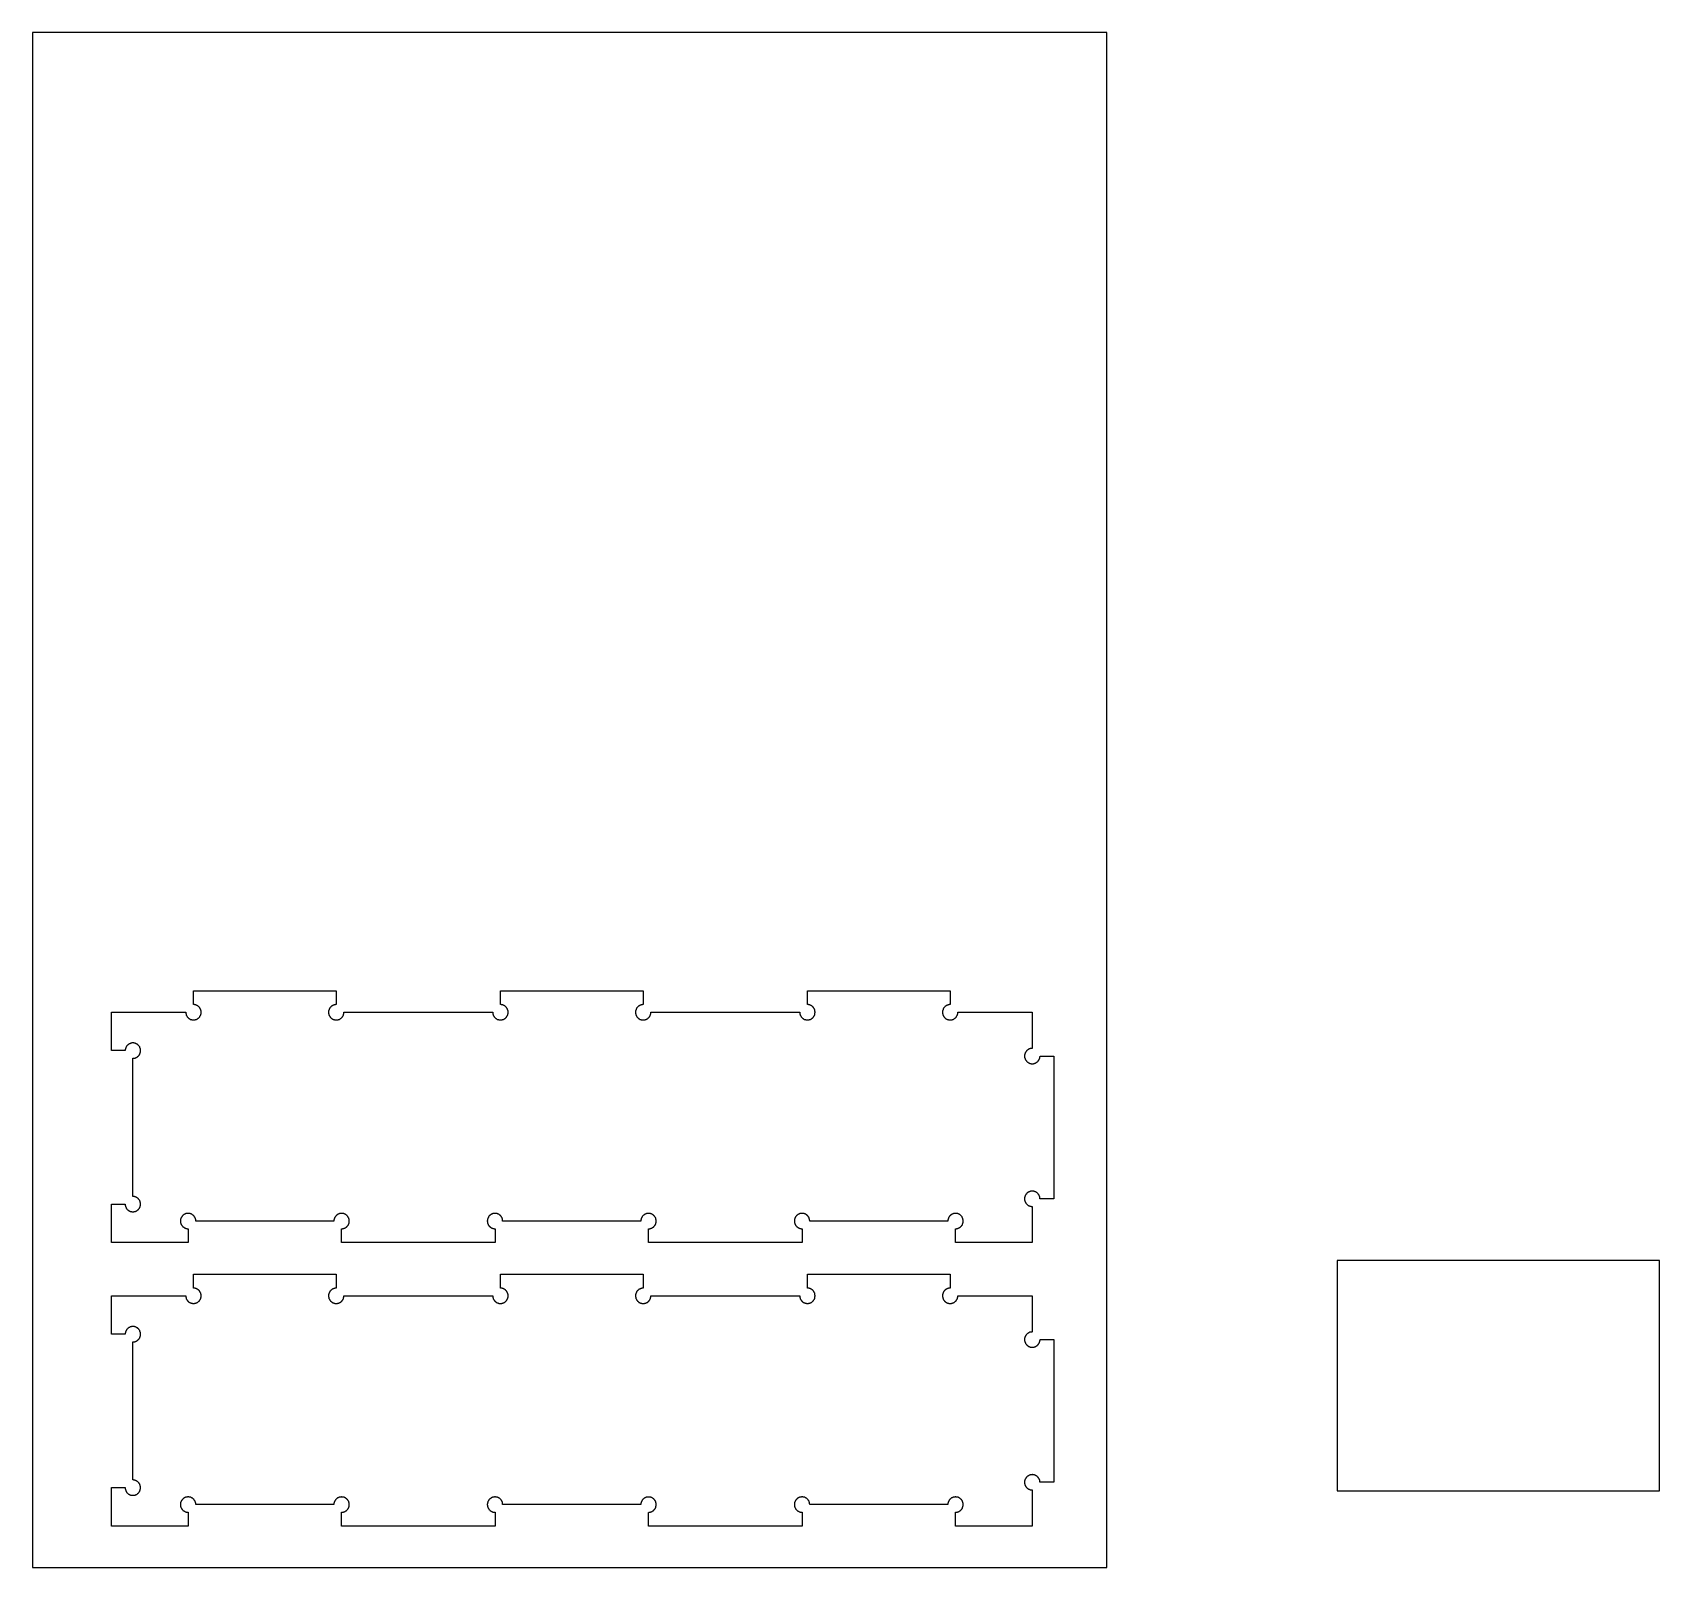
# Model space of a CAD drawing. Header units: millimetres. Extents: x -5 to 101, y -5 to 95.
import ezdxf

# ---------------------------------------------------------------- set-up
doc = ezdxf.new("R2010")
doc.units = ezdxf.units.MM
doc.layers.add('Default', color=18, linetype='Continuous', true_color=0x000000)

msp = doc.modelspace()

# ---------------------------------------------------------------- linework, layer by layer
at = {"layer": 'Default'}
for p, q in [((65, 95), (-5, 95)), ((-5, 95), (-5, -5)), ((65, -5), (65, 95)), ((5.49, 31.67), (5.49, 32.57)), ((5.49, 32.57), (14.79, 32.57)), ((14.79, 32.57), (14.79, 31.67)), ((25.49, 31.67), (25.49, 32.57)), ((25.49, 32.57), (34.79, 32.57)), ((34.79, 32.57), (34.79, 31.67)), ((45.49, 31.67), (45.49, 32.57)), ((45.49, 32.57), (54.79, 32.57)), ((54.79, 32.57), (54.79, 31.67)), ((0.14, 28.67), (0.14, 31.17)), ((0.14, 31.17), (4.99, 31.17)), ((4.99, 31.17), (4.99, 31.15)), ((4.99, 31.15), (4.99, 31.13)), ((4.99, 31.13), (4.99, 31.12)), ((4.99, 31.12), (4.99, 31.1)), ((4.99, 31.1), (4.99, 31.08)), ((4.99, 31.08), (5, 31.07)), ((5, 31.07), (5, 31.05)), ((5, 31.05), (5.01, 31.03)), ((5.01, 31.03), (5.01, 31.01)), ((5.01, 31.01), (5.02, 31)), ((5.02, 31), (5.02, 30.98)), ((5.02, 30.98), (5.03, 30.97)), ((5.03, 30.97), (5.04, 30.95)), ((5.04, 30.95), (5.05, 30.93)), ((5.05, 30.93), (5.05, 30.92)), ((5.05, 30.92), (5.06, 30.9)), ((5.06, 30.9), (5.07, 30.89)), ((5.07, 30.89), (5.08, 30.88)), ((5.08, 30.88), (5.09, 30.86)), ((5.09, 30.86), (5.1, 30.85)), ((5.1, 30.85), (5.12, 30.83)), ((5.12, 30.83), (5.13, 30.82)), ((5.13, 30.82), (5.14, 30.81)), ((5.14, 30.81), (5.15, 30.8)), ((5.15, 30.8), (5.17, 30.79)), ((5.17, 30.79), (5.18, 30.78)), ((5.18, 30.78), (5.19, 30.77)), ((5.19, 30.77), (5.21, 30.76)), ((5.21, 30.76), (5.22, 30.75)), ((5.22, 30.75), (5.24, 30.74)), ((5.5, 31.67), (5.49, 31.67)), ((5.52, 31.67), (5.5, 31.67)), ((5.54, 31.67), (5.52, 31.67)), ((5.56, 31.67), (5.54, 31.67)), ((5.57, 31.66), (5.56, 31.67)), ((5.59, 31.66), (5.57, 31.66)), ((5.61, 31.66), (5.59, 31.66)), ((5.62, 31.65), (5.61, 31.66)), ((5.64, 31.65), (5.62, 31.65)), ((5.66, 31.64), (5.64, 31.65)), ((5.67, 31.63), (5.66, 31.64)), ((5.69, 31.63), (5.67, 31.63)), ((5.7, 31.62), (5.69, 31.63)), ((5.72, 31.61), (5.7, 31.62)), ((5.74, 31.6), (5.72, 31.61)), ((5.75, 31.59), (5.74, 31.6)), ((5.74, 30.74), (5.75, 30.75)), ((5.77, 31.59), (5.75, 31.59)), ((5.75, 30.75), (5.77, 30.76)), ((5.78, 31.58), (5.77, 31.59)), ((5.77, 30.76), (5.78, 30.77)), ((5.79, 31.56), (5.78, 31.58)), ((5.78, 30.77), (5.79, 30.78)), ((5.81, 31.55), (5.79, 31.56)), ((5.79, 30.78), (5.81, 30.79)), ((5.82, 31.54), (5.81, 31.55)), ((5.81, 30.79), (5.82, 30.8)), ((5.83, 31.53), (5.82, 31.54)), ((5.82, 30.8), (5.83, 30.81)), ((5.85, 31.52), (5.83, 31.53)), ((5.83, 30.81), (5.85, 30.82)), ((5.86, 31.51), (5.85, 31.52)), ((5.85, 30.82), (5.86, 30.84)), ((5.87, 31.49), (5.86, 31.51)), ((5.86, 30.84), (5.87, 30.85)), ((5.88, 31.48), (5.87, 31.49)), ((5.87, 30.85), (5.88, 30.86)), ((5.89, 31.46), (5.88, 31.48)), ((5.88, 30.86), (5.89, 30.88)), ((5.9, 31.45), (5.89, 31.46)), ((5.89, 30.88), (5.9, 30.89)), ((5.91, 31.44), (5.9, 31.45)), ((5.9, 30.89), (5.91, 30.91)), ((5.92, 31.42), (5.91, 31.44)), ((5.91, 30.91), (5.92, 30.92)), ((5.93, 31.41), (5.92, 31.42)), ((5.92, 30.92), (5.93, 30.94)), ((5.93, 31.39), (5.93, 31.41)), ((5.94, 31.37), (5.93, 31.39)), ((5.93, 30.94), (5.94, 30.95)), ((5.95, 31.36), (5.94, 31.37)), ((5.94, 30.97), (5.95, 30.98)), ((5.94, 30.95), (5.94, 30.97)), ((5.96, 31.34), (5.95, 31.36)), ((5.95, 30.98), (5.96, 31)), ((5.96, 31.33), (5.96, 31.34)), ((5.97, 31.31), (5.96, 31.33)), ((5.96, 31.02), (5.97, 31.03)), ((5.96, 31), (5.96, 31.02)), ((5.97, 31.29), (5.97, 31.31)), ((5.97, 31.28), (5.97, 31.29)), ((5.98, 31.26), (5.97, 31.28)), ((5.97, 31.05), (5.98, 31.07)), ((5.97, 31.03), (5.97, 31.05)), ((5.98, 31.24), (5.98, 31.26)), ((5.98, 31.22), (5.98, 31.24)), ((5.98, 31.21), (5.98, 31.22)), ((5.99, 31.19), (5.98, 31.21)), ((5.98, 31.14), (5.99, 31.15)), ((5.98, 31.12), (5.98, 31.14)), ((5.98, 31.1), (5.98, 31.12)), ((5.98, 31.08), (5.98, 31.1)), ((5.98, 31.07), (5.98, 31.08)), ((5.99, 31.17), (5.99, 31.19)), ((5.99, 31.15), (5.99, 31.17)), ((14.3, 31.28), (14.29, 31.26)), ((14.29, 31.26), (14.29, 31.24)), ((14.29, 31.24), (14.29, 31.23)), ((14.29, 31.23), (14.29, 31.21)), ((14.29, 31.21), (14.29, 31.19)), ((14.29, 31.19), (14.29, 31.17)), ((14.29, 31.17), (14.29, 31.16)), ((14.29, 31.16), (14.29, 31.14)), ((14.29, 31.14), (14.29, 31.12)), ((14.29, 31.12), (14.29, 31.1)), ((14.29, 31.1), (14.29, 31.09)), ((14.29, 31.09), (14.3, 31.07)), ((14.31, 31.31), (14.3, 31.29)), ((14.3, 31.29), (14.3, 31.28)), ((14.3, 31.07), (14.3, 31.05)), ((14.3, 31.05), (14.3, 31.04)), ((14.3, 31.04), (14.31, 31.02)), ((14.32, 31.34), (14.31, 31.33)), ((14.31, 31.33), (14.31, 31.31)), ((14.31, 31.02), (14.31, 31)), ((14.31, 31), (14.32, 30.99)), ((14.33, 31.38), (14.32, 31.36)), ((14.32, 31.36), (14.32, 31.34)), ((14.32, 30.99), (14.33, 30.97)), ((14.34, 31.39), (14.33, 31.38)), ((14.33, 30.97), (14.33, 30.96)), ((14.33, 30.96), (14.34, 30.94)), ((14.35, 31.41), (14.34, 31.39)), ((14.34, 30.94), (14.35, 30.92)), ((14.36, 31.44), (14.35, 31.42)), ((14.35, 31.42), (14.35, 31.41)), ((14.35, 30.92), (14.36, 30.91)), ((14.37, 31.45), (14.36, 31.44)), ((14.36, 30.91), (14.37, 30.9)), ((14.38, 31.46), (14.37, 31.45)), ((14.37, 30.9), (14.38, 30.88)), ((14.39, 31.48), (14.38, 31.46)), ((14.38, 30.88), (14.39, 30.87)), ((14.41, 31.49), (14.39, 31.48)), ((14.39, 30.87), (14.4, 30.85)), ((14.4, 30.85), (14.41, 30.84)), ((14.42, 31.51), (14.41, 31.49)), ((14.41, 30.84), (14.42, 30.83)), ((14.43, 31.52), (14.42, 31.51)), ((14.42, 30.83), (14.43, 30.81)), ((14.44, 31.53), (14.43, 31.52)), ((14.43, 30.81), (14.45, 30.8)), ((14.45, 31.54), (14.44, 31.53)), ((14.47, 31.55), (14.45, 31.54)), ((14.45, 30.8), (14.46, 30.79)), ((14.46, 30.79), (14.47, 30.78)), ((14.48, 31.56), (14.47, 31.55)), ((14.47, 30.78), (14.49, 30.77)), ((14.49, 31.57), (14.48, 31.56)), ((14.51, 31.58), (14.49, 31.57)), ((14.49, 30.77), (14.5, 30.76)), ((14.5, 30.76), (14.51, 30.75)), ((14.52, 31.59), (14.51, 31.58)), ((14.51, 30.75), (14.53, 30.74)), ((14.54, 31.6), (14.52, 31.59)), ((14.55, 31.61), (14.54, 31.6)), ((14.57, 31.62), (14.55, 31.61)), ((14.58, 31.63), (14.57, 31.62)), ((14.6, 31.63), (14.58, 31.63)), ((14.62, 31.64), (14.6, 31.63)), ((14.63, 31.64), (14.62, 31.64)), ((14.65, 31.65), (14.63, 31.64)), ((14.67, 31.65), (14.65, 31.65)), ((14.68, 31.66), (14.67, 31.65)), ((14.7, 31.66), (14.68, 31.66)), ((14.72, 31.66), (14.7, 31.66)), ((14.73, 31.67), (14.72, 31.66)), ((14.75, 31.67), (14.73, 31.67)), ((14.77, 31.67), (14.75, 31.67)), ((14.79, 31.67), (14.77, 31.67)), ((15.04, 30.74), (15.05, 30.75)), ((15.05, 30.75), (15.07, 30.76)), ((15.07, 30.76), (15.08, 30.77)), ((15.08, 30.77), (15.1, 30.78)), ((15.1, 30.78), (15.11, 30.79)), ((15.11, 30.79), (15.12, 30.8)), ((15.12, 30.8), (15.14, 30.81)), ((15.14, 30.81), (15.15, 30.82)), ((15.15, 30.82), (15.16, 30.84)), ((15.16, 30.84), (15.17, 30.85)), ((15.17, 30.85), (15.18, 30.86)), ((15.18, 30.86), (15.19, 30.88)), ((15.19, 30.88), (15.2, 30.89)), ((15.2, 30.89), (15.21, 30.91)), ((15.21, 30.91), (15.22, 30.92)), ((15.22, 30.92), (15.23, 30.94)), ((15.23, 30.94), (15.24, 30.95)), ((15.24, 30.97), (15.25, 30.98)), ((15.24, 30.95), (15.24, 30.97)), ((15.25, 30.98), (15.26, 31)), ((15.26, 31.02), (15.27, 31.03)), ((15.26, 31), (15.26, 31.02)), ((15.27, 31.05), (15.28, 31.07)), ((15.27, 31.03), (15.27, 31.05)), ((15.28, 31.13), (15.29, 31.15)), ((15.28, 31.12), (15.28, 31.13)), ((15.28, 31.1), (15.28, 31.12)), ((15.28, 31.08), (15.28, 31.1)), ((15.28, 31.07), (15.28, 31.08)), ((15.29, 31.15), (15.29, 31.17)), ((15.29, 31.17), (24.99, 31.17)), ((24.99, 31.17), (24.99, 31.15)), ((24.99, 31.15), (24.99, 31.13)), ((24.99, 31.13), (24.99, 31.12)), ((24.99, 31.12), (24.99, 31.1)), ((24.99, 31.1), (24.99, 31.08)), ((24.99, 31.08), (25, 31.07)), ((25, 31.07), (25, 31.05)), ((25, 31.05), (25.01, 31.03)), ((25.01, 31.03), (25.01, 31.02)), ((25.01, 31.02), (25.02, 31)), ((25.02, 31), (25.02, 30.98)), ((25.02, 30.98), (25.03, 30.97)), ((25.03, 30.97), (25.04, 30.95)), ((25.04, 30.95), (25.04, 30.94)), ((25.04, 30.94), (25.05, 30.92)), ((25.05, 30.92), (25.06, 30.91)), ((25.06, 30.91), (25.07, 30.89)), ((25.07, 30.89), (25.08, 30.88)), ((25.08, 30.88), (25.09, 30.86)), ((25.09, 30.86), (25.1, 30.85)), ((25.1, 30.85), (25.11, 30.84)), ((25.11, 30.84), (25.12, 30.82)), ((25.12, 30.82), (25.14, 30.81)), ((25.14, 30.81), (25.15, 30.8)), ((25.15, 30.8), (25.16, 30.79)), ((25.16, 30.79), (25.18, 30.78)), ((25.18, 30.78), (25.19, 30.77)), ((25.19, 30.77), (25.2, 30.76)), ((25.2, 30.76), (25.22, 30.75)), ((25.22, 30.75), (25.23, 30.74)), ((25.5, 31.67), (25.49, 31.67)), ((25.52, 31.67), (25.5, 31.67)), ((25.54, 31.67), (25.52, 31.67)), ((25.55, 31.66), (25.54, 31.67)), ((25.57, 31.66), (25.55, 31.66)), ((25.59, 31.66), (25.57, 31.66)), ((25.61, 31.65), (25.59, 31.66)), ((25.62, 31.65), (25.61, 31.65)), ((25.64, 31.65), (25.62, 31.65)), ((25.66, 31.64), (25.64, 31.65)), ((25.67, 31.63), (25.66, 31.64)), ((25.69, 31.63), (25.67, 31.63)), ((25.7, 31.62), (25.69, 31.63)), ((25.72, 31.61), (25.7, 31.62)), ((25.73, 31.6), (25.72, 31.61)), ((25.75, 31.59), (25.73, 31.6)), ((25.73, 30.73), (25.74, 30.74)), ((25.74, 30.74), (25.76, 30.75)), ((25.76, 31.59), (25.75, 31.59)), ((25.78, 31.58), (25.76, 31.59)), ((25.76, 30.75), (25.77, 30.76)), ((25.77, 30.76), (25.79, 30.77)), ((25.79, 31.56), (25.78, 31.58)), ((25.81, 31.55), (25.79, 31.56)), ((25.79, 30.77), (25.8, 30.78)), ((25.8, 30.78), (25.81, 30.79)), ((25.82, 31.54), (25.81, 31.55)), ((25.81, 30.79), (25.83, 30.8)), ((25.83, 31.53), (25.82, 31.54)), ((25.84, 31.52), (25.83, 31.53)), ((25.83, 30.8), (25.84, 30.82)), ((25.86, 31.51), (25.84, 31.52)), ((25.84, 30.82), (25.85, 30.83)), ((25.85, 30.83), (25.86, 30.84)), ((25.87, 31.49), (25.86, 31.51)), ((25.86, 30.84), (25.87, 30.85)), ((25.88, 31.48), (25.87, 31.49)), ((25.87, 30.85), (25.89, 30.87)), ((25.89, 31.47), (25.88, 31.48)), ((25.9, 31.45), (25.89, 31.47)), ((25.89, 30.87), (25.9, 30.88)), ((25.91, 31.44), (25.9, 31.45)), ((25.9, 30.88), (25.91, 30.9)), ((25.92, 31.42), (25.91, 31.44)), ((25.91, 30.91), (25.92, 30.93)), ((25.91, 30.9), (25.91, 30.91)), ((25.93, 31.41), (25.92, 31.42)), ((25.92, 30.93), (25.93, 30.94)), ((25.93, 31.39), (25.93, 31.41)), ((25.94, 31.38), (25.93, 31.39)), ((25.93, 30.94), (25.94, 30.96)), ((25.95, 31.36), (25.94, 31.38)), ((25.94, 30.96), (25.95, 30.97)), ((25.95, 31.34), (25.95, 31.36)), ((25.96, 31.33), (25.95, 31.34)), ((25.95, 30.99), (25.96, 31.01)), ((25.95, 30.97), (25.95, 30.99)), ((25.97, 31.31), (25.96, 31.33)), ((25.96, 31.02), (25.97, 31.04)), ((25.96, 31.01), (25.96, 31.02)), ((25.97, 31.3), (25.97, 31.31)), ((25.97, 31.28), (25.97, 31.3)), ((25.98, 31.26), (25.97, 31.28)), ((25.97, 31.06), (25.98, 31.07)), ((25.97, 31.04), (25.97, 31.06)), ((25.98, 31.24), (25.98, 31.26)), ((25.98, 31.23), (25.98, 31.24)), ((25.98, 31.21), (25.98, 31.23)), ((25.99, 31.19), (25.98, 31.21)), ((25.98, 31.12), (25.99, 31.14)), ((25.98, 31.11), (25.98, 31.12)), ((25.98, 31.09), (25.98, 31.11)), ((25.98, 31.07), (25.98, 31.09)), ((25.99, 31.18), (25.99, 31.19)), ((25.99, 31.16), (25.99, 31.18)), ((25.99, 31.14), (25.99, 31.16)), ((34.3, 31.28), (34.29, 31.26)), ((34.29, 31.26), (34.29, 31.24)), ((34.29, 31.24), (34.29, 31.22)), ((34.29, 31.22), (34.29, 31.21)), ((34.29, 31.21), (34.29, 31.19)), ((34.29, 31.19), (34.29, 31.17)), ((34.29, 31.17), (34.29, 31.15)), ((34.29, 31.15), (34.29, 31.14)), ((34.29, 31.14), (34.29, 31.12)), ((34.29, 31.12), (34.29, 31.1)), ((34.29, 31.1), (34.29, 31.09)), ((34.29, 31.09), (34.3, 31.07)), ((34.31, 31.31), (34.3, 31.29)), ((34.3, 31.29), (34.3, 31.28)), ((34.3, 31.07), (34.3, 31.05)), ((34.3, 31.05), (34.3, 31.03)), ((34.3, 31.03), (34.31, 31.02)), ((34.32, 31.34), (34.31, 31.33)), ((34.31, 31.33), (34.31, 31.31)), ((34.31, 31.02), (34.31, 31)), ((34.31, 31), (34.32, 30.99)), ((34.33, 31.37), (34.32, 31.36)), ((34.32, 31.36), (34.32, 31.34)), ((34.32, 30.99), (34.33, 30.97)), ((34.34, 31.39), (34.33, 31.37)), ((34.33, 30.97), (34.33, 30.95)), ((34.33, 30.95), (34.34, 30.94)), ((34.35, 31.4), (34.34, 31.39)), ((34.34, 30.94), (34.35, 30.92)), ((34.36, 31.43), (34.35, 31.42)), ((34.35, 31.42), (34.35, 31.4)), ((34.35, 30.92), (34.36, 30.91)), ((34.37, 31.45), (34.36, 31.43)), ((34.36, 30.91), (34.37, 30.89)), ((34.38, 31.46), (34.37, 31.45)), ((34.37, 30.89), (34.38, 30.88)), ((34.39, 31.48), (34.38, 31.46)), ((34.38, 30.88), (34.39, 30.86)), ((34.4, 31.49), (34.39, 31.48)), ((34.39, 30.86), (34.4, 30.85)), ((34.42, 31.5), (34.4, 31.49)), ((34.4, 30.85), (34.41, 30.84)), ((34.41, 30.84), (34.42, 30.83)), ((34.43, 31.52), (34.42, 31.5)), ((34.42, 30.83), (34.43, 30.81)), ((34.44, 31.53), (34.43, 31.52)), ((34.43, 30.81), (34.45, 30.8)), ((34.45, 31.54), (34.44, 31.53)), ((34.47, 31.55), (34.45, 31.54)), ((34.45, 30.8), (34.46, 30.79)), ((34.46, 30.79), (34.47, 30.78)), ((34.48, 31.56), (34.47, 31.55)), ((34.47, 30.78), (34.49, 30.77)), ((34.49, 31.57), (34.48, 31.56)), ((34.51, 31.58), (34.49, 31.57)), ((34.49, 30.77), (34.5, 30.76)), ((34.5, 30.76), (34.51, 30.75)), ((34.52, 31.59), (34.51, 31.58)), ((34.51, 30.75), (34.53, 30.74)), ((34.54, 31.6), (34.52, 31.59)), ((34.55, 31.61), (34.54, 31.6)), ((34.57, 31.62), (34.55, 31.61)), ((34.58, 31.62), (34.57, 31.62)), ((34.6, 31.63), (34.58, 31.62)), ((34.62, 31.64), (34.6, 31.63)), ((34.63, 31.64), (34.62, 31.64)), ((34.65, 31.65), (34.63, 31.64)), ((34.67, 31.65), (34.65, 31.65)), ((34.68, 31.66), (34.67, 31.65)), ((34.7, 31.66), (34.68, 31.66)), ((34.72, 31.66), (34.7, 31.66)), ((34.73, 31.66), (34.72, 31.66)), ((34.75, 31.67), (34.73, 31.66)), ((34.77, 31.67), (34.75, 31.67)), ((34.79, 31.67), (34.77, 31.67)), ((35.04, 30.74), (35.06, 30.75)), ((35.06, 30.75), (35.07, 30.76)), ((35.07, 30.76), (35.08, 30.77)), ((35.08, 30.77), (35.1, 30.78)), ((35.1, 30.78), (35.11, 30.79)), ((35.11, 30.79), (35.12, 30.8)), ((35.12, 30.8), (35.14, 30.81)), ((35.14, 30.81), (35.15, 30.82)), ((35.15, 30.82), (35.16, 30.84)), ((35.16, 30.84), (35.17, 30.85)), ((35.17, 30.85), (35.18, 30.86)), ((35.18, 30.86), (35.19, 30.88)), ((35.19, 30.88), (35.2, 30.89)), ((35.2, 30.89), (35.21, 30.91)), ((35.21, 30.91), (35.22, 30.92)), ((35.22, 30.92), (35.23, 30.94)), ((35.23, 30.94), (35.24, 30.95)), ((35.24, 30.97), (35.25, 30.98)), ((35.24, 30.95), (35.24, 30.97)), ((35.25, 30.98), (35.26, 31)), ((35.26, 31.02), (35.27, 31.03)), ((35.26, 31), (35.26, 31.02)), ((35.27, 31.05), (35.28, 31.07)), ((35.27, 31.03), (35.27, 31.05)), ((35.28, 31.12), (35.29, 31.13)), ((35.28, 31.1), (35.28, 31.12)), ((35.28, 31.08), (35.28, 31.1)), ((35.28, 31.07), (35.28, 31.08)), ((35.29, 31.15), (35.29, 31.17)), ((35.29, 31.17), (44.99, 31.17)), ((35.29, 31.13), (35.29, 31.15)), ((44.99, 31.17), (44.99, 31.15)), ((44.99, 31.15), (44.99, 31.13)), ((44.99, 31.13), (44.99, 31.12)), ((44.99, 31.12), (44.99, 31.1)), ((44.99, 31.1), (44.99, 31.08)), ((44.99, 31.08), (45, 31.07)), ((45, 31.07), (45, 31.05)), ((45, 31.05), (45.01, 31.03)), ((45.01, 31.03), (45.01, 31.01)), ((45.01, 31.01), (45.02, 31)), ((45.02, 31), (45.02, 30.98)), ((45.02, 30.98), (45.03, 30.97)), ((45.03, 30.97), (45.04, 30.95)), ((45.04, 30.95), (45.05, 30.93)), ((45.05, 30.93), (45.05, 30.92)), ((45.05, 30.92), (45.06, 30.9)), ((45.06, 30.9), (45.07, 30.89)), ((45.07, 30.89), (45.08, 30.88)), ((45.08, 30.88), (45.09, 30.86)), ((45.09, 30.86), (45.1, 30.85)), ((45.1, 30.85), (45.12, 30.84)), ((45.12, 30.84), (45.13, 30.82)), ((45.13, 30.82), (45.14, 30.81)), ((45.14, 30.81), (45.15, 30.8)), ((45.15, 30.8), (45.17, 30.79)), ((45.17, 30.79), (45.18, 30.78)), ((45.18, 30.78), (45.19, 30.77)), ((45.19, 30.77), (45.21, 30.76)), ((45.21, 30.76), (45.22, 30.75)), ((45.22, 30.75), (45.24, 30.74)), ((45.5, 31.67), (45.49, 31.67)), ((45.52, 31.67), (45.5, 31.67)), ((45.54, 31.67), (45.52, 31.67)), ((45.56, 31.67), (45.54, 31.67)), ((45.57, 31.66), (45.56, 31.67)), ((45.59, 31.66), (45.57, 31.66)), ((45.61, 31.66), (45.59, 31.66)), ((45.62, 31.65), (45.61, 31.66)), ((45.64, 31.65), (45.62, 31.65)), ((45.66, 31.64), (45.64, 31.65)), ((45.67, 31.63), (45.66, 31.64)), ((45.69, 31.63), (45.67, 31.63)), ((45.7, 31.62), (45.69, 31.63)), ((45.72, 31.61), (45.7, 31.62)), ((45.74, 31.6), (45.72, 31.61)), ((45.75, 31.6), (45.74, 31.6)), ((45.74, 30.74), (45.75, 30.75)), ((45.76, 31.59), (45.75, 31.6)), ((45.75, 30.75), (45.77, 30.76)), ((45.78, 31.58), (45.76, 31.59)), ((45.77, 30.76), (45.78, 30.77)), ((45.79, 31.57), (45.78, 31.58)), ((45.78, 30.77), (45.79, 30.78)), ((45.81, 31.55), (45.79, 31.57)), ((45.79, 30.78), (45.81, 30.79)), ((45.82, 31.54), (45.81, 31.55)), ((45.81, 30.79), (45.82, 30.8)), ((45.83, 31.53), (45.82, 31.54)), ((45.82, 30.8), (45.83, 30.81)), ((45.85, 31.52), (45.83, 31.53)), ((45.83, 30.81), (45.85, 30.82)), ((45.86, 31.51), (45.85, 31.52)), ((45.85, 30.82), (45.86, 30.84)), ((45.87, 31.49), (45.86, 31.51)), ((45.86, 30.84), (45.87, 30.85)), ((45.88, 31.48), (45.87, 31.49)), ((45.87, 30.85), (45.88, 30.86)), ((45.89, 31.47), (45.88, 31.48)), ((45.88, 30.86), (45.89, 30.88)), ((45.9, 31.45), (45.89, 31.47)), ((45.89, 30.88), (45.9, 30.89)), ((45.91, 31.44), (45.9, 31.45)), ((45.9, 30.89), (45.91, 30.91)), ((45.92, 31.42), (45.91, 31.44)), ((45.91, 30.91), (45.92, 30.92)), ((45.93, 31.41), (45.92, 31.42)), ((45.92, 30.92), (45.93, 30.94)), ((45.93, 31.39), (45.93, 31.41)), ((45.94, 31.38), (45.93, 31.39)), ((45.93, 30.94), (45.94, 30.95)), ((45.95, 31.36), (45.94, 31.38)), ((45.94, 30.97), (45.95, 30.98)), ((45.94, 30.95), (45.94, 30.97)), ((45.96, 31.34), (45.95, 31.36)), ((45.95, 30.98), (45.96, 31)), ((45.96, 31.33), (45.96, 31.34)), ((45.97, 31.31), (45.96, 31.33)), ((45.96, 31.02), (45.97, 31.03)), ((45.96, 31), (45.96, 31.02)), ((45.97, 31.29), (45.97, 31.31)), ((45.97, 31.28), (45.97, 31.29)), ((45.98, 31.26), (45.97, 31.28)), ((45.97, 31.05), (45.98, 31.07)), ((45.97, 31.03), (45.97, 31.05)), ((45.98, 31.24), (45.98, 31.26)), ((45.98, 31.22), (45.98, 31.24)), ((45.98, 31.21), (45.98, 31.22)), ((45.99, 31.19), (45.98, 31.21)), ((45.98, 31.14), (45.99, 31.15)), ((45.98, 31.12), (45.98, 31.14)), ((45.98, 31.1), (45.98, 31.12)), ((45.98, 31.09), (45.98, 31.1)), ((45.98, 31.07), (45.98, 31.09)), ((45.99, 31.17), (45.99, 31.19)), ((45.99, 31.15), (45.99, 31.17)), ((54.3, 31.28), (54.29, 31.26)), ((54.29, 31.26), (54.29, 31.24)), ((54.29, 31.24), (54.29, 31.23)), ((54.29, 31.23), (54.29, 31.21)), ((54.29, 31.21), (54.29, 31.19)), ((54.29, 31.19), (54.29, 31.17)), ((54.29, 31.17), (54.29, 31.16)), ((54.29, 31.16), (54.29, 31.14)), ((54.29, 31.14), (54.29, 31.12)), ((54.29, 31.12), (54.29, 31.11)), ((54.29, 31.11), (54.29, 31.09)), ((54.29, 31.09), (54.3, 31.07)), ((54.31, 31.31), (54.3, 31.29)), ((54.3, 31.29), (54.3, 31.28)), ((54.3, 31.07), (54.3, 31.05)), ((54.3, 31.05), (54.3, 31.04)), ((54.3, 31.04), (54.31, 31.02)), ((54.32, 31.34), (54.31, 31.33)), ((54.31, 31.33), (54.31, 31.31)), ((54.31, 31.02), (54.31, 31)), ((54.31, 31), (54.32, 30.99)), ((54.33, 31.38), (54.32, 31.36)), ((54.32, 31.36), (54.32, 31.34)), ((54.32, 30.99), (54.33, 30.97)), ((54.34, 31.39), (54.33, 31.38)), ((54.33, 30.97), (54.33, 30.96)), ((54.33, 30.96), (54.34, 30.94)), ((54.35, 31.41), (54.34, 31.39)), ((54.34, 30.94), (54.35, 30.93)), ((54.36, 31.44), (54.35, 31.42)), ((54.35, 31.42), (54.35, 31.41)), ((54.35, 30.93), (54.36, 30.91)), ((54.37, 31.45), (54.36, 31.44)), ((54.36, 30.91), (54.37, 30.9)), ((54.38, 31.47), (54.37, 31.45)), ((54.37, 30.9), (54.38, 30.88)), ((54.39, 31.48), (54.38, 31.47)), ((54.38, 30.88), (54.39, 30.87)), ((54.4, 31.49), (54.39, 31.48)), ((54.39, 30.87), (54.4, 30.85)), ((54.42, 31.51), (54.4, 31.49)), ((54.4, 30.85), (54.41, 30.84)), ((54.41, 30.84), (54.42, 30.83)), ((54.43, 31.52), (54.42, 31.51)), ((54.42, 30.83), (54.43, 30.82)), ((54.44, 31.53), (54.43, 31.52)), ((54.43, 30.82), (54.44, 30.8)), ((54.45, 31.54), (54.44, 31.53)), ((54.44, 30.8), (54.46, 30.79)), ((54.47, 31.55), (54.45, 31.54)), ((54.46, 30.79), (54.47, 30.78)), ((54.48, 31.56), (54.47, 31.55)), ((54.47, 30.78), (54.48, 30.77)), ((54.49, 31.57), (54.48, 31.56)), ((54.48, 30.77), (54.5, 30.76)), ((54.51, 31.58), (54.49, 31.57)), ((54.5, 30.76), (54.51, 30.75)), ((54.52, 31.59), (54.51, 31.58)), ((54.51, 30.75), (54.53, 30.74)), ((54.54, 31.6), (54.52, 31.59)), ((54.53, 30.74), (54.54, 30.73)), ((54.55, 31.61), (54.54, 31.6)), ((54.57, 31.62), (54.55, 31.61)), ((54.58, 31.63), (54.57, 31.62)), ((54.6, 31.63), (54.58, 31.63)), ((54.62, 31.64), (54.6, 31.63)), ((54.63, 31.64), (54.62, 31.64)), ((54.65, 31.65), (54.63, 31.64)), ((54.67, 31.65), (54.65, 31.65)), ((54.68, 31.66), (54.67, 31.65)), ((54.7, 31.66), (54.68, 31.66)), ((54.72, 31.66), (54.7, 31.66)), ((54.73, 31.67), (54.72, 31.66)), ((54.75, 31.67), (54.73, 31.67)), ((54.77, 31.67), (54.75, 31.67)), ((54.79, 31.67), (54.77, 31.67)), ((55.04, 30.74), (55.05, 30.75)), ((55.05, 30.75), (55.07, 30.76)), ((55.07, 30.76), (55.08, 30.77)), ((55.08, 30.77), (55.1, 30.78)), ((55.1, 30.78), (55.11, 30.79)), ((55.11, 30.79), (55.12, 30.8)), ((55.12, 30.8), (55.14, 30.81)), ((55.14, 30.81), (55.15, 30.82)), ((55.15, 30.82), (55.16, 30.84)), ((55.16, 30.84), (55.17, 30.85)), ((55.17, 30.85), (55.18, 30.86)), ((55.18, 30.86), (55.19, 30.88)), ((55.19, 30.88), (55.2, 30.89)), ((55.2, 30.89), (55.21, 30.91)), ((55.21, 30.91), (55.22, 30.92)), ((55.22, 30.92), (55.23, 30.94)), ((55.23, 30.94), (55.24, 30.95)), ((55.24, 30.97), (55.25, 30.98)), ((55.24, 30.95), (55.24, 30.97)), ((55.25, 30.98), (55.26, 31)), ((55.26, 31.02), (55.27, 31.03)), ((55.26, 31), (55.26, 31.02)), ((55.27, 31.05), (55.28, 31.07)), ((55.27, 31.03), (55.27, 31.05)), ((55.28, 31.13), (55.29, 31.15)), ((55.28, 31.12), (55.28, 31.13)), ((55.28, 31.1), (55.28, 31.12)), ((55.28, 31.08), (55.28, 31.1)), ((55.28, 31.07), (55.28, 31.08)), ((55.29, 31.15), (55.29, 31.17)), ((55.29, 31.17), (60.14, 31.17)), ((60.14, 31.17), (60.14, 28.82)), ((5.24, 30.74), (5.25, 30.73)), ((5.25, 30.73), (5.27, 30.72)), ((5.27, 30.72), (5.28, 30.71)), ((5.28, 30.71), (5.3, 30.71)), ((5.3, 30.71), (5.32, 30.7)), ((5.32, 30.7), (5.33, 30.69)), ((5.33, 30.69), (5.35, 30.69)), ((5.35, 30.69), (5.37, 30.69)), ((5.37, 30.69), (5.38, 30.68)), ((5.38, 30.68), (5.4, 30.68)), ((5.4, 30.68), (5.42, 30.68)), ((5.42, 30.68), (5.43, 30.67)), ((5.43, 30.67), (5.45, 30.67)), ((5.45, 30.67), (5.47, 30.67)), ((5.47, 30.67), (5.49, 30.67)), ((5.49, 30.67), (5.5, 30.67)), ((5.5, 30.67), (5.52, 30.67)), ((5.52, 30.67), (5.54, 30.67)), ((5.54, 30.67), (5.56, 30.68)), ((5.56, 30.68), (5.57, 30.68)), ((5.57, 30.68), (5.59, 30.68)), ((5.59, 30.68), (5.61, 30.69)), ((5.61, 30.69), (5.62, 30.69)), ((5.62, 30.69), (5.64, 30.7)), ((5.64, 30.7), (5.66, 30.7)), ((5.66, 30.7), (5.67, 30.71)), ((5.67, 30.71), (5.69, 30.71)), ((5.69, 30.71), (5.71, 30.72)), ((5.71, 30.72), (5.72, 30.73)), ((5.72, 30.73), (5.74, 30.74)), ((14.53, 30.74), (14.54, 30.73)), ((14.54, 30.73), (14.56, 30.72)), ((14.56, 30.72), (14.57, 30.72)), ((14.57, 30.72), (14.59, 30.71)), ((14.59, 30.71), (14.61, 30.7)), ((14.61, 30.7), (14.62, 30.7)), ((14.62, 30.7), (14.64, 30.69)), ((14.64, 30.69), (14.66, 30.69)), ((14.66, 30.69), (14.67, 30.68)), ((14.67, 30.68), (14.69, 30.68)), ((14.69, 30.68), (14.71, 30.67)), ((14.71, 30.67), (14.72, 30.67)), ((14.72, 30.67), (14.74, 30.67)), ((14.74, 30.67), (14.76, 30.67)), ((14.76, 30.67), (14.77, 30.67)), ((14.77, 30.67), (14.79, 30.67)), ((14.79, 30.67), (14.81, 30.67)), ((14.81, 30.67), (14.83, 30.67)), ((14.83, 30.67), (14.84, 30.67)), ((14.84, 30.67), (14.86, 30.67)), ((14.86, 30.67), (14.88, 30.68)), ((14.88, 30.68), (14.9, 30.68)), ((14.9, 30.68), (14.91, 30.68)), ((14.91, 30.68), (14.93, 30.69)), ((14.93, 30.69), (14.95, 30.69)), ((14.95, 30.69), (14.96, 30.7)), ((14.96, 30.7), (14.98, 30.71)), ((14.98, 30.71), (14.99, 30.71)), ((14.99, 30.71), (15.01, 30.72)), ((15.01, 30.72), (15.02, 30.73)), ((15.02, 30.73), (15.04, 30.74)), ((25.23, 30.74), (25.25, 30.73)), ((25.25, 30.73), (25.26, 30.72)), ((25.26, 30.72), (25.28, 30.71)), ((25.28, 30.71), (25.29, 30.71)), ((25.29, 30.71), (25.31, 30.7)), ((25.31, 30.7), (25.33, 30.69)), ((25.33, 30.69), (25.34, 30.69)), ((25.34, 30.69), (25.36, 30.69)), ((25.36, 30.69), (25.38, 30.68)), ((25.38, 30.68), (25.39, 30.68)), ((25.39, 30.68), (25.41, 30.67)), ((25.41, 30.67), (25.43, 30.67)), ((25.43, 30.67), (25.45, 30.67)), ((25.45, 30.67), (25.46, 30.67)), ((25.46, 30.67), (25.48, 30.67)), ((25.48, 30.67), (25.5, 30.67)), ((25.5, 30.67), (25.52, 30.67)), ((25.52, 30.67), (25.53, 30.67)), ((25.53, 30.67), (25.55, 30.67)), ((25.55, 30.67), (25.57, 30.68)), ((25.57, 30.68), (25.58, 30.68)), ((25.58, 30.68), (25.6, 30.68)), ((25.6, 30.68), (25.62, 30.69)), ((25.62, 30.69), (25.63, 30.69)), ((25.63, 30.69), (25.65, 30.7)), ((25.65, 30.7), (25.67, 30.7)), ((25.67, 30.7), (25.68, 30.71)), ((25.68, 30.71), (25.7, 30.72)), ((25.7, 30.72), (25.71, 30.72)), ((25.71, 30.72), (25.73, 30.73)), ((34.53, 30.74), (34.54, 30.73)), ((34.54, 30.73), (34.56, 30.72)), ((34.56, 30.72), (34.57, 30.71)), ((34.57, 30.71), (34.59, 30.71)), ((34.59, 30.71), (34.61, 30.7)), ((34.61, 30.7), (34.62, 30.69)), ((34.62, 30.69), (34.64, 30.69)), ((34.64, 30.69), (34.66, 30.68)), ((34.66, 30.68), (34.67, 30.68)), ((34.67, 30.68), (34.69, 30.68)), ((34.69, 30.68), (34.71, 30.67)), ((34.71, 30.67), (34.72, 30.67)), ((34.72, 30.67), (34.74, 30.67)), ((34.74, 30.67), (34.76, 30.67)), ((34.76, 30.67), (34.78, 30.67)), ((34.78, 30.67), (34.79, 30.67)), ((34.79, 30.67), (34.81, 30.67)), ((34.81, 30.67), (34.83, 30.67)), ((34.83, 30.67), (34.85, 30.67)), ((34.85, 30.67), (34.86, 30.67)), ((34.86, 30.67), (34.88, 30.68)), ((34.88, 30.68), (34.9, 30.68)), ((34.9, 30.68), (34.91, 30.68)), ((34.91, 30.68), (34.93, 30.69)), ((34.93, 30.69), (34.95, 30.69)), ((34.95, 30.69), (34.96, 30.7)), ((34.96, 30.7), (34.98, 30.71)), ((34.98, 30.71), (34.99, 30.71)), ((34.99, 30.71), (35.01, 30.72)), ((35.01, 30.72), (35.03, 30.73)), ((35.03, 30.73), (35.04, 30.74)), ((45.24, 30.74), (45.25, 30.73)), ((45.25, 30.73), (45.27, 30.72)), ((45.27, 30.72), (45.28, 30.71)), ((45.28, 30.71), (45.3, 30.71)), ((45.3, 30.71), (45.32, 30.7)), ((45.32, 30.7), (45.33, 30.69)), ((45.33, 30.69), (45.35, 30.69)), ((45.35, 30.69), (45.37, 30.69)), ((45.37, 30.69), (45.38, 30.68)), ((45.38, 30.68), (45.4, 30.68)), ((45.4, 30.68), (45.42, 30.68)), ((45.42, 30.68), (45.44, 30.67)), ((45.44, 30.67), (45.45, 30.67)), ((45.45, 30.67), (45.47, 30.67)), ((45.47, 30.67), (45.49, 30.67)), ((45.49, 30.67), (45.5, 30.67)), ((45.5, 30.67), (45.52, 30.67)), ((45.52, 30.67), (45.54, 30.67)), ((45.54, 30.67), (45.56, 30.68)), ((45.56, 30.68), (45.57, 30.68)), ((45.57, 30.68), (45.59, 30.68)), ((45.59, 30.68), (45.61, 30.69)), ((45.61, 30.69), (45.62, 30.69)), ((45.62, 30.69), (45.64, 30.7)), ((45.64, 30.7), (45.66, 30.7)), ((45.66, 30.7), (45.67, 30.71)), ((45.67, 30.71), (45.69, 30.71)), ((45.69, 30.71), (45.71, 30.72)), ((45.71, 30.72), (45.72, 30.73)), ((45.72, 30.73), (45.74, 30.74)), ((54.54, 30.73), (54.56, 30.72)), ((54.56, 30.72), (54.57, 30.72)), ((54.57, 30.72), (54.59, 30.71)), ((54.59, 30.71), (54.61, 30.7)), ((54.61, 30.7), (54.62, 30.7)), ((54.62, 30.7), (54.64, 30.69)), ((54.64, 30.69), (54.65, 30.69)), ((54.65, 30.69), (54.67, 30.68)), ((54.67, 30.68), (54.69, 30.68)), ((54.69, 30.68), (54.71, 30.68)), ((54.71, 30.68), (54.72, 30.67)), ((54.72, 30.67), (54.74, 30.67)), ((54.74, 30.67), (54.76, 30.67)), ((54.76, 30.67), (54.77, 30.67)), ((54.77, 30.67), (54.79, 30.67)), ((54.79, 30.67), (54.81, 30.67)), ((54.81, 30.67), (54.83, 30.67)), ((54.83, 30.67), (54.84, 30.67)), ((54.84, 30.67), (54.86, 30.67)), ((54.86, 30.67), (54.88, 30.68)), ((54.88, 30.68), (54.89, 30.68)), ((54.89, 30.68), (54.91, 30.68)), ((54.91, 30.68), (54.93, 30.69)), ((54.93, 30.69), (54.94, 30.69)), ((54.94, 30.69), (54.96, 30.7)), ((54.96, 30.7), (54.98, 30.71)), ((54.98, 30.71), (54.99, 30.71)), ((54.99, 30.71), (55.01, 30.72)), ((55.01, 30.72), (55.02, 30.73)), ((55.02, 30.73), (55.04, 30.74)), ((1.04, 28.67), (0.14, 28.67)), ((1.05, 28.76), (1.04, 28.74)), ((1.04, 28.74), (1.04, 28.72)), ((1.04, 28.72), (1.04, 28.7)), ((1.04, 28.7), (1.04, 28.69)), ((1.04, 28.69), (1.04, 28.67)), ((1.06, 28.81), (1.05, 28.79)), ((1.05, 28.79), (1.05, 28.77)), ((1.05, 28.77), (1.05, 28.76)), ((1.07, 28.84), (1.06, 28.82)), ((1.06, 28.82), (1.06, 28.81)), ((1.08, 28.87), (1.07, 28.86)), ((1.07, 28.86), (1.07, 28.84)), ((1.09, 28.89), (1.08, 28.87)), ((1.1, 28.9), (1.09, 28.89)), ((1.11, 28.93), (1.1, 28.92)), ((1.1, 28.92), (1.1, 28.9)), ((1.12, 28.95), (1.11, 28.93)), ((1.13, 28.96), (1.12, 28.95)), ((1.14, 28.98), (1.13, 28.96)), ((1.15, 28.99), (1.14, 28.98)), ((1.16, 29), (1.15, 28.99)), ((1.18, 29.01), (1.16, 29)), ((1.19, 29.03), (1.18, 29.01)), ((1.2, 29.04), (1.19, 29.03)), ((1.21, 29.05), (1.2, 29.04)), ((1.23, 29.06), (1.21, 29.05)), ((1.24, 29.07), (1.23, 29.06)), ((1.26, 29.08), (1.24, 29.07)), ((1.27, 29.09), (1.26, 29.08)), ((1.28, 29.1), (1.27, 29.09)), ((1.3, 29.11), (1.28, 29.1)), ((1.32, 29.12), (1.3, 29.11)), ((1.33, 29.12), (1.32, 29.12)), ((1.35, 29.13), (1.33, 29.12)), ((1.36, 29.14), (1.35, 29.13)), ((1.38, 29.14), (1.36, 29.14)), ((1.4, 29.15), (1.38, 29.14)), ((1.41, 29.15), (1.4, 29.15)), ((1.43, 29.16), (1.41, 29.15)), ((1.45, 29.16), (1.43, 29.16)), ((1.46, 29.16), (1.45, 29.16)), ((1.48, 29.17), (1.46, 29.16)), ((1.5, 29.17), (1.48, 29.17)), ((1.52, 29.17), (1.5, 29.17)), ((1.53, 29.17), (1.52, 29.17)), ((1.55, 29.17), (1.53, 29.17)), ((1.57, 29.17), (1.55, 29.17)), ((1.58, 29.17), (1.57, 29.17)), ((1.6, 29.17), (1.58, 29.17)), ((1.62, 29.16), (1.6, 29.17)), ((1.64, 29.16), (1.62, 29.16)), ((1.65, 29.16), (1.64, 29.16)), ((1.67, 29.15), (1.65, 29.16)), ((1.69, 29.15), (1.67, 29.15)), ((1.7, 29.14), (1.69, 29.15)), ((1.72, 29.14), (1.7, 29.14)), ((1.74, 29.13), (1.72, 29.14)), ((1.75, 29.12), (1.74, 29.13)), ((1.77, 29.11), (1.75, 29.12)), ((1.78, 29.11), (1.77, 29.11)), ((1.8, 29.1), (1.78, 29.11)), ((1.81, 29.09), (1.8, 29.1)), ((1.83, 29.08), (1.81, 29.09)), ((1.84, 29.07), (1.83, 29.08)), ((1.85, 29.06), (1.84, 29.07)), ((1.87, 29.05), (1.85, 29.06)), ((1.88, 29.03), (1.87, 29.05)), ((1.89, 29.02), (1.88, 29.03)), ((1.9, 29.01), (1.89, 29.02)), ((1.92, 29), (1.9, 29.01)), ((1.93, 28.98), (1.92, 29)), ((1.94, 28.97), (1.93, 28.98)), ((1.95, 28.96), (1.94, 28.97)), ((1.96, 28.94), (1.95, 28.96)), ((1.97, 28.93), (1.96, 28.94)), ((1.98, 28.91), (1.97, 28.93)), ((1.98, 28.9), (1.98, 28.91)), ((1.99, 28.88), (1.98, 28.9)), ((2, 28.87), (1.99, 28.88)), ((2, 28.85), (2, 28.87)), ((2.01, 28.83), (2, 28.85)), ((2.02, 28.82), (2.01, 28.83)), ((2.02, 28.8), (2.02, 28.82)), ((2.03, 28.78), (2.02, 28.8)), ((2.03, 28.77), (2.03, 28.78)), ((2.03, 28.75), (2.03, 28.77)), ((2.03, 28.73), (2.03, 28.75)), ((2.04, 28.71), (2.03, 28.73)), ((2.03, 28.61), (2.04, 28.63)), ((2.04, 28.7), (2.04, 28.71)), ((2.04, 28.68), (2.04, 28.7)), ((2.04, 28.66), (2.04, 28.68)), ((2.04, 28.65), (2.04, 28.66)), ((2.04, 28.63), (2.04, 28.65)), ((59.74, 28.63), (59.73, 28.61)), ((59.75, 28.64), (59.74, 28.63)), ((59.76, 28.65), (59.75, 28.64)), ((59.78, 28.67), (59.76, 28.65)), ((59.79, 28.68), (59.78, 28.67)), ((59.8, 28.69), (59.79, 28.68)), ((59.81, 28.7), (59.8, 28.69)), ((59.83, 28.71), (59.81, 28.7)), ((59.84, 28.72), (59.83, 28.71)), ((59.86, 28.73), (59.84, 28.72)), ((59.87, 28.74), (59.86, 28.73)), ((59.89, 28.75), (59.87, 28.74)), ((59.9, 28.76), (59.89, 28.75)), ((59.92, 28.77), (59.9, 28.76)), ((59.93, 28.78), (59.92, 28.77)), ((59.95, 28.78), (59.93, 28.78)), ((59.96, 28.79), (59.95, 28.78)), ((59.98, 28.79), (59.96, 28.79)), ((60, 28.8), (59.98, 28.79)), ((60.01, 28.8), (60, 28.8)), ((60.03, 28.81), (60.01, 28.8)), ((60.05, 28.81), (60.03, 28.81)), ((60.07, 28.81), (60.05, 28.81)), ((60.08, 28.82), (60.07, 28.81)), ((60.1, 28.82), (60.08, 28.82)), ((60.12, 28.82), (60.1, 28.82)), ((60.14, 28.82), (60.12, 28.82)), ((1.54, 19.17), (1.54, 28.17)), ((1.54, 28.17), (1.55, 28.17)), ((1.55, 28.17), (1.57, 28.17)), ((1.57, 28.17), (1.59, 28.17)), ((1.59, 28.17), (1.6, 28.17)), ((1.6, 28.17), (1.62, 28.18)), ((1.62, 28.18), (1.64, 28.18)), ((1.64, 28.18), (1.66, 28.18)), ((1.66, 28.18), (1.67, 28.19)), ((1.67, 28.19), (1.69, 28.19)), ((1.69, 28.19), (1.71, 28.2)), ((1.71, 28.2), (1.72, 28.2)), ((1.72, 28.2), (1.74, 28.21)), ((1.74, 28.21), (1.75, 28.22)), ((1.75, 28.22), (1.77, 28.23)), ((1.77, 28.23), (1.78, 28.23)), ((1.78, 28.23), (1.8, 28.24)), ((1.8, 28.24), (1.81, 28.25)), ((1.81, 28.25), (1.83, 28.26)), ((1.83, 28.26), (1.84, 28.27)), ((1.84, 28.27), (1.86, 28.28)), ((1.86, 28.28), (1.87, 28.3)), ((1.87, 28.3), (1.88, 28.31)), ((1.88, 28.31), (1.89, 28.32)), ((1.89, 28.32), (1.91, 28.33)), ((1.91, 28.33), (1.92, 28.34)), ((1.92, 28.34), (1.93, 28.36)), ((1.93, 28.36), (1.94, 28.37)), ((1.94, 28.37), (1.95, 28.39)), ((1.95, 28.39), (1.96, 28.4)), ((1.96, 28.4), (1.97, 28.41)), ((1.97, 28.41), (1.98, 28.43)), ((1.98, 28.45), (1.99, 28.46)), ((1.98, 28.43), (1.98, 28.45)), ((1.99, 28.46), (2, 28.48)), ((2, 28.48), (2.01, 28.49)), ((2.01, 28.51), (2.02, 28.53)), ((2.01, 28.49), (2.01, 28.51)), ((2.02, 28.54), (2.03, 28.56)), ((2.02, 28.53), (2.02, 28.54)), ((2.03, 28.59), (2.03, 28.61)), ((2.03, 28.58), (2.03, 28.59)), ((2.03, 28.56), (2.03, 28.58)), ((59.65, 28.42), (59.64, 28.4)), ((59.64, 28.4), (59.64, 28.39)), ((59.64, 28.39), (59.64, 28.37)), ((59.64, 28.37), (59.64, 28.35)), ((59.64, 28.35), (59.64, 28.34)), ((59.64, 28.34), (59.64, 28.32)), ((59.64, 28.32), (59.64, 28.3)), ((59.64, 28.3), (59.64, 28.28)), ((59.64, 28.28), (59.64, 28.27)), ((59.64, 28.27), (59.64, 28.25)), ((59.64, 28.25), (59.64, 28.23)), ((59.64, 28.23), (59.65, 28.21)), ((59.66, 28.46), (59.65, 28.44)), ((59.65, 28.44), (59.65, 28.42)), ((59.65, 28.21), (59.65, 28.2)), ((59.65, 28.2), (59.66, 28.18)), ((59.67, 28.49), (59.66, 28.47)), ((59.66, 28.47), (59.66, 28.46)), ((59.66, 28.18), (59.66, 28.16)), ((59.66, 28.16), (59.67, 28.15)), ((59.68, 28.52), (59.67, 28.51)), ((59.67, 28.51), (59.67, 28.49)), ((59.67, 28.15), (59.67, 28.13)), ((59.67, 28.13), (59.68, 28.11)), ((59.69, 28.54), (59.68, 28.52)), ((59.68, 28.11), (59.69, 28.1)), ((59.7, 28.57), (59.69, 28.55)), ((59.69, 28.55), (59.69, 28.54)), ((59.69, 28.1), (59.7, 28.08)), ((59.71, 28.58), (59.7, 28.57)), ((59.7, 28.08), (59.7, 28.07)), ((59.7, 28.07), (59.71, 28.05)), ((59.72, 28.6), (59.71, 28.58)), ((59.71, 28.05), (59.72, 28.04)), ((59.73, 28.61), (59.72, 28.6)), ((59.72, 28.04), (59.73, 28.02)), ((59.73, 28.02), (59.74, 28.01)), ((59.74, 28.01), (59.75, 28)), ((59.75, 28), (59.77, 27.98)), ((59.77, 27.98), (59.78, 27.97)), ((59.78, 27.97), (59.79, 27.96)), ((59.79, 27.96), (59.8, 27.95)), ((59.8, 27.95), (59.82, 27.94)), ((59.82, 27.94), (59.83, 27.92)), ((59.83, 27.92), (59.84, 27.91)), ((59.84, 27.91), (59.86, 27.9)), ((59.86, 27.9), (59.87, 27.89)), ((59.87, 27.89), (59.89, 27.89)), ((59.89, 27.89), (59.9, 27.88)), ((59.9, 27.88), (59.92, 27.87)), ((59.92, 27.87), (59.93, 27.86)), ((59.93, 27.86), (59.95, 27.85)), ((59.95, 27.85), (59.97, 27.85)), ((59.97, 27.85), (59.98, 27.84)), ((59.98, 27.84), (60, 27.84)), ((60, 27.84), (60.02, 27.83)), ((60.02, 27.83), (60.03, 27.83)), ((60.03, 27.83), (60.05, 27.83)), ((60.05, 27.83), (60.07, 27.82)), ((60.07, 27.82), (60.08, 27.82)), ((60.08, 27.82), (60.1, 27.82)), ((60.1, 27.82), (60.12, 27.82)), ((60.12, 27.82), (60.14, 27.82)), ((60.14, 27.82), (60.15, 27.82)), ((60.15, 27.82), (60.17, 27.82)), ((60.17, 27.82), (60.19, 27.82)), ((60.19, 27.82), (60.21, 27.82)), ((60.21, 27.82), (60.22, 27.83)), ((60.22, 27.83), (60.24, 27.83)), ((60.24, 27.83), (60.26, 27.83)), ((60.26, 27.83), (60.27, 27.84)), ((60.27, 27.84), (60.29, 27.84)), ((60.29, 27.84), (60.31, 27.85)), ((60.31, 27.85), (60.32, 27.86)), ((60.32, 27.86), (60.34, 27.86)), ((60.34, 27.86), (60.36, 27.87)), ((60.36, 27.87), (60.37, 27.88)), ((60.37, 27.88), (60.39, 27.89)), ((60.39, 27.89), (60.4, 27.89)), ((60.4, 27.89), (60.42, 27.9)), ((60.42, 27.9), (60.43, 27.91)), ((60.43, 27.91), (60.44, 27.92)), ((60.44, 27.92), (60.46, 27.94)), ((60.46, 27.94), (60.47, 27.95)), ((60.47, 27.95), (60.48, 27.96)), ((60.48, 27.96), (60.5, 27.97)), ((60.5, 27.97), (60.51, 27.98)), ((60.51, 27.98), (60.52, 28)), ((60.52, 28), (60.53, 28.01)), ((60.53, 28.01), (60.54, 28.03)), ((60.54, 28.03), (60.55, 28.04)), ((60.55, 28.04), (60.56, 28.05)), ((60.56, 28.05), (60.57, 28.07)), ((60.57, 28.07), (60.58, 28.08)), ((60.58, 28.08), (60.59, 28.1)), ((60.59, 28.12), (60.6, 28.13)), ((60.59, 28.1), (60.59, 28.12)), ((60.6, 28.13), (60.61, 28.15)), ((60.61, 28.16), (60.62, 28.18)), ((60.61, 28.15), (60.61, 28.16)), ((60.62, 28.2), (60.63, 28.22)), ((60.62, 28.18), (60.62, 28.2)), ((60.63, 28.27), (60.64, 28.28)), ((60.63, 28.25), (60.63, 28.27)), ((60.63, 28.23), (60.63, 28.25)), ((60.63, 28.22), (60.63, 28.23)), ((60.64, 28.3), (60.64, 28.32)), ((60.64, 28.32), (61.54, 28.32)), ((60.64, 28.28), (60.64, 28.3)), ((61.54, 28.32), (61.54, 19.02)), ((1.55, 19.17), (1.54, 19.17)), ((1.57, 19.17), (1.55, 19.17)), ((1.59, 19.17), (1.57, 19.17)), ((1.61, 19.16), (1.59, 19.17)), ((1.62, 19.16), (1.61, 19.16)), ((1.64, 19.16), (1.62, 19.16)), ((1.66, 19.15), (1.64, 19.16)), ((1.67, 19.15), (1.66, 19.15)), ((1.69, 19.15), (1.67, 19.15)), ((1.71, 19.14), (1.69, 19.15)), ((1.72, 19.13), (1.71, 19.14)), ((1.74, 19.13), (1.72, 19.13)), ((1.75, 19.12), (1.74, 19.13)), ((1.77, 19.11), (1.75, 19.12)), ((1.79, 19.1), (1.77, 19.11)), ((1.8, 19.09), (1.79, 19.1)), ((1.82, 19.08), (1.8, 19.09)), ((1.83, 19.07), (1.82, 19.08)), ((59.65, 19.13), (59.64, 19.12)), ((59.64, 19.12), (59.64, 19.1)), ((59.64, 19.1), (59.64, 19.08)), ((59.64, 19.08), (59.64, 19.06)), ((59.66, 19.17), (59.65, 19.15)), ((59.65, 19.15), (59.65, 19.13)), ((59.67, 19.2), (59.66, 19.18)), ((59.66, 19.18), (59.66, 19.17)), ((59.68, 19.23), (59.67, 19.21)), ((59.67, 19.21), (59.67, 19.2)), ((59.69, 19.25), (59.68, 19.23)), ((59.7, 19.26), (59.69, 19.25)), ((59.71, 19.28), (59.7, 19.26)), ((59.72, 19.29), (59.71, 19.28)), ((59.74, 19.32), (59.72, 19.31)), ((59.72, 19.31), (59.72, 19.29)), ((59.75, 19.33), (59.74, 19.32)), ((59.76, 19.35), (59.75, 19.33)), ((59.77, 19.36), (59.76, 19.35)), ((59.78, 19.37), (59.77, 19.36)), ((59.79, 19.38), (59.78, 19.37)), ((59.81, 19.4), (59.79, 19.38)), ((59.82, 19.41), (59.81, 19.4)), ((59.83, 19.42), (59.82, 19.41)), ((59.85, 19.43), (59.83, 19.42)), ((59.86, 19.44), (59.85, 19.43)), ((59.88, 19.45), (59.86, 19.44)), ((59.89, 19.46), (59.88, 19.45)), ((59.91, 19.46), (59.89, 19.46)), ((59.92, 19.47), (59.91, 19.46)), ((59.94, 19.48), (59.92, 19.47)), ((59.95, 19.48), (59.94, 19.48)), ((59.97, 19.49), (59.95, 19.48)), ((59.99, 19.5), (59.97, 19.49)), ((60, 19.5), (59.99, 19.5)), ((60.02, 19.51), (60, 19.5)), ((60.04, 19.51), (60.02, 19.51)), ((60.05, 19.51), (60.04, 19.51)), ((60.07, 19.51), (60.05, 19.51)), ((60.09, 19.52), (60.07, 19.51)), ((60.11, 19.52), (60.09, 19.52)), ((60.12, 19.52), (60.11, 19.52)), ((60.14, 19.52), (60.12, 19.52)), ((60.16, 19.52), (60.14, 19.52)), ((60.17, 19.52), (60.16, 19.52)), ((60.19, 19.52), (60.17, 19.52)), ((60.21, 19.51), (60.19, 19.52)), ((60.23, 19.51), (60.21, 19.51)), ((60.24, 19.51), (60.23, 19.51)), ((60.26, 19.5), (60.24, 19.51)), ((60.28, 19.5), (60.26, 19.5)), ((60.29, 19.49), (60.28, 19.5)), ((60.31, 19.49), (60.29, 19.49)), ((60.33, 19.48), (60.31, 19.49)), ((60.34, 19.47), (60.33, 19.48)), ((60.36, 19.47), (60.34, 19.47)), ((60.37, 19.46), (60.36, 19.47)), ((60.39, 19.45), (60.37, 19.46)), ((60.4, 19.44), (60.39, 19.45)), ((60.42, 19.43), (60.4, 19.44)), ((60.43, 19.42), (60.42, 19.43)), ((60.44, 19.41), (60.43, 19.42)), ((60.46, 19.4), (60.44, 19.41)), ((60.47, 19.39), (60.46, 19.4)), ((60.48, 19.38), (60.47, 19.39)), ((60.5, 19.36), (60.48, 19.38)), ((60.51, 19.35), (60.5, 19.36)), ((60.52, 19.34), (60.51, 19.35)), ((60.53, 19.32), (60.52, 19.34)), ((60.54, 19.31), (60.53, 19.32)), ((60.55, 19.3), (60.54, 19.31)), ((60.56, 19.28), (60.55, 19.3)), ((60.57, 19.27), (60.56, 19.28)), ((60.58, 19.25), (60.57, 19.27)), ((60.58, 19.24), (60.58, 19.25)), ((60.59, 19.22), (60.58, 19.24)), ((60.6, 19.2), (60.59, 19.22)), ((60.6, 19.19), (60.6, 19.2)), ((60.61, 19.17), (60.6, 19.19)), ((60.62, 19.16), (60.61, 19.17)), ((60.62, 19.14), (60.62, 19.16)), ((60.62, 19.12), (60.62, 19.14)), ((60.63, 19.11), (60.62, 19.12)), ((60.63, 19.09), (60.63, 19.11)), ((60.63, 19.07), (60.63, 19.09)), ((0.14, 16.17), (0.14, 18.67)), ((0.14, 18.67), (1.04, 18.67)), ((1.04, 18.67), (1.04, 18.65)), ((1.04, 18.65), (1.04, 18.63)), ((1.04, 18.63), (1.04, 18.62)), ((1.04, 18.62), (1.04, 18.6)), ((1.04, 18.6), (1.04, 18.58)), ((1.04, 18.58), (1.05, 18.57)), ((1.05, 18.57), (1.05, 18.55)), ((1.05, 18.55), (1.06, 18.53)), ((1.06, 18.53), (1.06, 18.51)), ((1.06, 18.51), (1.07, 18.5)), ((1.07, 18.5), (1.07, 18.48)), ((1.07, 18.48), (1.08, 18.47)), ((1.08, 18.47), (1.09, 18.45)), ((1.09, 18.45), (1.09, 18.43)), ((1.09, 18.43), (1.1, 18.42)), ((1.1, 18.42), (1.11, 18.4)), ((1.11, 18.4), (1.12, 18.39)), ((1.12, 18.39), (1.13, 18.38)), ((1.13, 18.38), (1.14, 18.36)), ((1.14, 18.36), (1.15, 18.35)), ((1.15, 18.35), (1.16, 18.33)), ((1.16, 18.33), (1.18, 18.32)), ((1.18, 18.32), (1.19, 18.31)), ((1.19, 18.31), (1.2, 18.3)), ((1.2, 18.3), (1.21, 18.29)), ((1.21, 18.29), (1.23, 18.28)), ((1.23, 18.28), (1.24, 18.26)), ((1.24, 18.26), (1.26, 18.25)), ((1.26, 18.25), (1.27, 18.25)), ((1.27, 18.25), (1.29, 18.24)), ((1.29, 18.24), (1.3, 18.23)), ((1.3, 18.23), (1.32, 18.22)), ((1.32, 18.22), (1.33, 18.21)), ((1.33, 18.21), (1.35, 18.21)), ((1.35, 18.21), (1.37, 18.2)), ((1.37, 18.2), (1.38, 18.19)), ((1.38, 18.19), (1.4, 18.19)), ((1.4, 18.19), (1.42, 18.18)), ((1.42, 18.18), (1.43, 18.18)), ((1.43, 18.18), (1.45, 18.18)), ((1.45, 18.18), (1.47, 18.17)), ((1.47, 18.17), (1.48, 18.17)), ((1.48, 18.17), (1.5, 18.17)), ((1.5, 18.17), (1.52, 18.17)), ((1.52, 18.17), (1.54, 18.17)), ((1.54, 18.17), (1.55, 18.17)), ((1.55, 18.17), (1.57, 18.17)), ((1.57, 18.17), (1.59, 18.17)), ((1.59, 18.17), (1.61, 18.17)), ((1.61, 18.17), (1.62, 18.18)), ((1.62, 18.18), (1.64, 18.18)), ((1.64, 18.18), (1.66, 18.18)), ((1.66, 18.18), (1.67, 18.19)), ((1.67, 18.19), (1.69, 18.19)), ((1.69, 18.19), (1.71, 18.2)), ((1.71, 18.2), (1.72, 18.21)), ((1.72, 18.21), (1.74, 18.21)), ((1.74, 18.21), (1.76, 18.22)), ((1.76, 18.22), (1.77, 18.23)), ((1.77, 18.23), (1.79, 18.24)), ((1.79, 18.24), (1.8, 18.25)), ((1.8, 18.25), (1.82, 18.26)), ((1.82, 18.26), (1.83, 18.27)), ((1.84, 19.06), (1.83, 19.07)), ((1.83, 18.27), (1.84, 18.28)), ((1.86, 19.05), (1.84, 19.06)), ((1.84, 18.28), (1.86, 18.29)), ((1.87, 19.04), (1.86, 19.05)), ((1.86, 18.29), (1.87, 18.3)), ((1.88, 19.03), (1.87, 19.04)), ((1.87, 18.3), (1.88, 18.31)), ((1.9, 19.02), (1.88, 19.03)), ((1.88, 18.31), (1.9, 18.32)), ((1.91, 19), (1.9, 19.02)), ((1.9, 18.32), (1.91, 18.34)), ((1.92, 18.99), (1.91, 19)), ((1.91, 18.34), (1.92, 18.35)), ((1.93, 18.98), (1.92, 18.99)), ((1.92, 18.35), (1.93, 18.36)), ((1.94, 18.96), (1.93, 18.98)), ((1.93, 18.36), (1.94, 18.38)), ((1.95, 18.95), (1.94, 18.96)), ((1.94, 18.38), (1.95, 18.39)), ((1.96, 18.93), (1.95, 18.95)), ((1.95, 18.39), (1.96, 18.4)), ((1.97, 18.92), (1.96, 18.93)), ((1.96, 18.4), (1.97, 18.42)), ((1.98, 18.9), (1.97, 18.92)), ((1.97, 18.42), (1.98, 18.44)), ((1.99, 18.89), (1.98, 18.9)), ((1.98, 18.44), (1.99, 18.45)), ((1.99, 18.87), (1.99, 18.89)), ((2, 18.86), (1.99, 18.87)), ((1.99, 18.47), (2, 18.48)), ((1.99, 18.45), (1.99, 18.47)), ((2.01, 18.84), (2, 18.86)), ((2, 18.48), (2.01, 18.5)), ((2.01, 18.82), (2.01, 18.84)), ((2.02, 18.81), (2.01, 18.82)), ((2.01, 18.52), (2.02, 18.53)), ((2.01, 18.5), (2.01, 18.52)), ((2.02, 18.79), (2.02, 18.81)), ((2.02, 18.77), (2.02, 18.79)), ((2.03, 18.76), (2.02, 18.77)), ((2.02, 18.57), (2.03, 18.58)), ((2.02, 18.55), (2.02, 18.57)), ((2.02, 18.53), (2.02, 18.55)), ((2.03, 18.74), (2.03, 18.76)), ((2.03, 18.72), (2.03, 18.74)), ((2.03, 18.7), (2.03, 18.72)), ((2.04, 18.69), (2.03, 18.7)), ((2.03, 18.64), (2.04, 18.65)), ((2.03, 18.62), (2.03, 18.64)), ((2.03, 18.6), (2.03, 18.62)), ((2.03, 18.58), (2.03, 18.6)), ((2.04, 18.67), (2.04, 18.69)), ((2.04, 18.65), (2.04, 18.67)), ((4.92, 18.02), (4.91, 18.02)), ((4.94, 18.03), (4.92, 18.02)), ((4.96, 18.04), (4.94, 18.03)), ((4.97, 18.04), (4.96, 18.04)), ((4.99, 18.05), (4.97, 18.04)), ((5.01, 18.05), (4.99, 18.05)), ((5.02, 18.06), (5.01, 18.05)), ((5.04, 18.06), (5.02, 18.06)), ((5.06, 18.06), (5.04, 18.06)), ((5.07, 18.07), (5.06, 18.06)), ((5.09, 18.07), (5.07, 18.07)), ((5.11, 18.07), (5.09, 18.07)), ((5.13, 18.07), (5.11, 18.07)), ((5.14, 18.07), (5.13, 18.07)), ((5.16, 18.07), (5.14, 18.07)), ((5.18, 18.07), (5.16, 18.07)), ((5.2, 18.07), (5.18, 18.07)), ((5.21, 18.06), (5.2, 18.07)), ((5.23, 18.06), (5.21, 18.06)), ((5.25, 18.06), (5.23, 18.06)), ((5.26, 18.05), (5.25, 18.06)), ((5.28, 18.05), (5.26, 18.05)), ((5.3, 18.04), (5.28, 18.05)), ((5.31, 18.04), (5.3, 18.04)), ((5.33, 18.03), (5.31, 18.04)), ((5.34, 18.02), (5.33, 18.03)), ((5.36, 18.02), (5.34, 18.02)), ((14.93, 18.02), (14.91, 18.02)), ((14.95, 18.03), (14.93, 18.02)), ((14.96, 18.04), (14.95, 18.03)), ((14.98, 18.04), (14.96, 18.04)), ((14.99, 18.05), (14.98, 18.04)), ((15.01, 18.05), (14.99, 18.05)), ((15.03, 18.06), (15.01, 18.05)), ((15.05, 18.06), (15.03, 18.06)), ((15.06, 18.06), (15.05, 18.06)), ((15.08, 18.06), (15.06, 18.06)), ((15.1, 18.07), (15.08, 18.06)), ((15.11, 18.07), (15.1, 18.07)), ((15.13, 18.07), (15.11, 18.07)), ((15.15, 18.07), (15.13, 18.07)), ((15.17, 18.07), (15.15, 18.07)), ((15.18, 18.07), (15.17, 18.07)), ((15.2, 18.06), (15.18, 18.07)), ((15.22, 18.06), (15.2, 18.06)), ((15.23, 18.06), (15.22, 18.06)), ((15.25, 18.05), (15.23, 18.06)), ((15.27, 18.05), (15.25, 18.05)), ((15.29, 18.05), (15.27, 18.05)), ((15.3, 18.04), (15.29, 18.05)), ((15.32, 18.03), (15.3, 18.04)), ((15.33, 18.03), (15.32, 18.03)), ((15.35, 18.02), (15.33, 18.03)), ((15.37, 18.01), (15.35, 18.02)), ((24.92, 18.02), (24.91, 18.01)), ((24.94, 18.03), (24.92, 18.02)), ((24.95, 18.04), (24.94, 18.03)), ((24.97, 18.04), (24.95, 18.04)), ((24.99, 18.05), (24.97, 18.04)), ((25, 18.05), (24.99, 18.05)), ((25.02, 18.06), (25, 18.05)), ((25.04, 18.06), (25.02, 18.06)), ((25.05, 18.06), (25.04, 18.06)), ((25.07, 18.06), (25.05, 18.06)), ((25.09, 18.07), (25.07, 18.06)), ((25.1, 18.07), (25.09, 18.07)), ((25.12, 18.07), (25.1, 18.07)), ((25.14, 18.07), (25.12, 18.07)), ((25.16, 18.07), (25.14, 18.07)), ((25.17, 18.07), (25.16, 18.07)), ((25.19, 18.07), (25.17, 18.07)), ((25.21, 18.06), (25.19, 18.07)), ((25.23, 18.06), (25.21, 18.06)), ((25.24, 18.06), (25.23, 18.06)), ((25.26, 18.05), (25.24, 18.06)), ((25.28, 18.05), (25.26, 18.05)), ((25.29, 18.04), (25.28, 18.05)), ((25.31, 18.04), (25.29, 18.04)), ((25.32, 18.03), (25.31, 18.04)), ((25.34, 18.02), (25.32, 18.03)), ((25.36, 18.02), (25.34, 18.02)), ((34.93, 18.02), (34.92, 18.02)), ((34.95, 18.03), (34.93, 18.02)), ((34.96, 18.04), (34.95, 18.03)), ((34.98, 18.04), (34.96, 18.04)), ((35, 18.05), (34.98, 18.04)), ((35.01, 18.05), (35, 18.05)), ((35.03, 18.06), (35.01, 18.05)), ((35.05, 18.06), (35.03, 18.06)), ((35.07, 18.06), (35.05, 18.06)), ((35.08, 18.06), (35.07, 18.06)), ((35.1, 18.07), (35.08, 18.06)), ((35.12, 18.07), (35.1, 18.07)), ((35.13, 18.07), (35.12, 18.07)), ((35.15, 18.07), (35.13, 18.07)), ((35.17, 18.07), (35.15, 18.07)), ((35.19, 18.06), (35.17, 18.07)), ((35.2, 18.06), (35.19, 18.06)), ((35.22, 18.06), (35.2, 18.06)), ((35.24, 18.06), (35.22, 18.06)), ((35.26, 18.05), (35.24, 18.06)), ((35.27, 18.05), (35.26, 18.05)), ((35.29, 18.04), (35.27, 18.05)), ((35.31, 18.04), (35.29, 18.04)), ((35.32, 18.03), (35.31, 18.04)), ((35.34, 18.02), (35.32, 18.03)), ((35.35, 18.02), (35.34, 18.02)), ((44.93, 18.02), (44.91, 18.02)), ((44.94, 18.03), (44.93, 18.02)), ((44.96, 18.04), (44.94, 18.03)), ((44.97, 18.04), (44.96, 18.04)), ((44.99, 18.05), (44.97, 18.04)), ((45.01, 18.05), (44.99, 18.05)), ((45.02, 18.06), (45.01, 18.05)), ((45.04, 18.06), (45.02, 18.06)), ((45.06, 18.06), (45.04, 18.06)), ((45.08, 18.07), (45.06, 18.06)), ((45.09, 18.07), (45.08, 18.07)), ((45.11, 18.07), (45.09, 18.07)), ((45.13, 18.07), (45.11, 18.07)), ((45.14, 18.07), (45.13, 18.07)), ((45.16, 18.07), (45.14, 18.07)), ((45.18, 18.07), (45.16, 18.07)), ((45.2, 18.07), (45.18, 18.07)), ((45.21, 18.06), (45.2, 18.07)), ((45.23, 18.06), (45.21, 18.06)), ((45.25, 18.06), (45.23, 18.06)), ((45.26, 18.05), (45.25, 18.06)), ((45.28, 18.05), (45.26, 18.05)), ((45.3, 18.04), (45.28, 18.05)), ((45.31, 18.04), (45.3, 18.04)), ((45.33, 18.03), (45.31, 18.04)), ((45.35, 18.03), (45.33, 18.03)), ((45.36, 18.02), (45.35, 18.03)), ((54.93, 18.02), (54.91, 18.02)), ((54.95, 18.03), (54.93, 18.02)), ((54.96, 18.04), (54.95, 18.03)), ((54.98, 18.04), (54.96, 18.04)), ((55, 18.05), (54.98, 18.04)), ((55.01, 18.05), (55, 18.05)), ((55.03, 18.06), (55.01, 18.05)), ((55.05, 18.06), (55.03, 18.06)), ((55.06, 18.06), (55.05, 18.06)), ((55.08, 18.07), (55.06, 18.06)), ((55.1, 18.07), (55.08, 18.07)), ((55.11, 18.07), (55.1, 18.07)), ((55.13, 18.07), (55.11, 18.07)), ((55.15, 18.07), (55.13, 18.07)), ((55.17, 18.07), (55.15, 18.07)), ((55.18, 18.07), (55.17, 18.07)), ((55.2, 18.06), (55.18, 18.07)), ((55.22, 18.06), (55.2, 18.06)), ((55.24, 18.06), (55.22, 18.06)), ((55.25, 18.06), (55.24, 18.06)), ((55.27, 18.05), (55.25, 18.06)), ((55.29, 18.05), (55.27, 18.05)), ((55.3, 18.04), (55.29, 18.05)), ((55.32, 18.03), (55.3, 18.04)), ((55.33, 18.03), (55.32, 18.03)), ((55.35, 18.02), (55.33, 18.03)), ((55.37, 18.01), (55.35, 18.02)), ((59.64, 19.05), (59.63, 19.03)), ((59.63, 19.03), (59.63, 19.01)), ((59.63, 19.01), (59.63, 18.99)), ((59.63, 18.99), (59.64, 18.98)), ((59.64, 19.06), (59.64, 19.05)), ((59.64, 18.98), (59.64, 18.96)), ((59.64, 18.96), (59.64, 18.94)), ((59.64, 18.94), (59.64, 18.93)), ((59.64, 18.93), (59.65, 18.91)), ((59.65, 18.91), (59.65, 18.89)), ((59.65, 18.89), (59.66, 18.88)), ((59.66, 18.88), (59.66, 18.86)), ((59.66, 18.86), (59.67, 18.84)), ((59.67, 18.84), (59.67, 18.83)), ((59.67, 18.83), (59.68, 18.81)), ((59.68, 18.81), (59.69, 18.8)), ((59.69, 18.8), (59.7, 18.78)), ((59.7, 18.78), (59.7, 18.76)), ((59.7, 18.76), (59.71, 18.75)), ((59.71, 18.75), (59.72, 18.74)), ((59.72, 18.74), (59.73, 18.72)), ((59.73, 18.72), (59.74, 18.71)), ((59.74, 18.71), (59.75, 18.69)), ((59.75, 18.69), (59.77, 18.68)), ((59.77, 18.68), (59.78, 18.67)), ((59.78, 18.67), (59.79, 18.66)), ((59.79, 18.66), (59.8, 18.64)), ((59.8, 18.64), (59.82, 18.63)), ((59.82, 18.63), (59.83, 18.62)), ((59.83, 18.62), (59.84, 18.61)), ((59.84, 18.61), (59.86, 18.6)), ((59.86, 18.6), (59.87, 18.59)), ((59.87, 18.59), (59.89, 18.58)), ((59.89, 18.58), (59.9, 18.58)), ((59.9, 18.58), (59.92, 18.57)), ((59.92, 18.57), (59.93, 18.56)), ((59.93, 18.56), (59.95, 18.55)), ((59.95, 18.55), (59.97, 18.55)), ((59.97, 18.55), (59.98, 18.54)), ((59.98, 18.54), (60, 18.54)), ((60, 18.54), (60.02, 18.53)), ((60.02, 18.53), (60.03, 18.53)), ((60.03, 18.53), (60.05, 18.53)), ((60.05, 18.53), (60.07, 18.52)), ((60.07, 18.52), (60.08, 18.52)), ((60.08, 18.52), (60.1, 18.52)), ((60.1, 18.52), (60.12, 18.52)), ((60.12, 18.52), (60.14, 18.52)), ((60.14, 18.52), (60.14, 16.17)), ((60.63, 19.05), (60.63, 19.07)), ((60.63, 19.04), (60.63, 19.05)), ((60.63, 19.02), (60.63, 19.04)), ((61.54, 19.02), (60.63, 19.02)), ((4.65, 17.67), (4.64, 17.65)), ((4.64, 17.65), (4.64, 17.63)), ((4.64, 17.63), (4.64, 17.62)), ((4.64, 17.62), (4.64, 17.6)), ((4.64, 17.6), (4.64, 17.58)), ((4.64, 17.58), (4.64, 17.57)), ((4.64, 17.57), (4.64, 17.55)), ((4.64, 17.55), (4.64, 17.53)), ((4.64, 17.53), (4.64, 17.51)), ((4.64, 17.51), (4.64, 17.5)), ((4.64, 17.5), (4.64, 17.48)), ((4.64, 17.48), (4.65, 17.46)), ((4.66, 17.72), (4.65, 17.7)), ((4.65, 17.7), (4.65, 17.69)), ((4.65, 17.69), (4.65, 17.67)), ((4.65, 17.46), (4.65, 17.45)), ((4.65, 17.45), (4.66, 17.43)), ((4.67, 17.75), (4.66, 17.74)), ((4.66, 17.74), (4.66, 17.72)), ((4.66, 17.43), (4.66, 17.41)), ((4.66, 17.41), (4.67, 17.4)), ((4.68, 17.77), (4.67, 17.75)), ((4.67, 17.4), (4.67, 17.38)), ((4.67, 17.38), (4.68, 17.36)), ((4.69, 17.8), (4.68, 17.78)), ((4.68, 17.78), (4.68, 17.77)), ((4.68, 17.36), (4.69, 17.35)), ((4.7, 17.81), (4.69, 17.8)), ((4.69, 17.35), (4.7, 17.33)), ((4.71, 17.83), (4.7, 17.81)), ((4.7, 17.33), (4.7, 17.32)), ((4.7, 17.32), (4.71, 17.3)), ((4.72, 17.84), (4.71, 17.83)), ((4.71, 17.3), (4.72, 17.29)), ((4.73, 17.86), (4.72, 17.84)), ((4.72, 17.29), (4.73, 17.27)), ((4.74, 17.87), (4.73, 17.86)), ((4.73, 17.27), (4.74, 17.26)), ((4.75, 17.89), (4.74, 17.87)), ((4.74, 17.26), (4.75, 17.25)), ((4.76, 17.9), (4.75, 17.89)), ((4.75, 17.25), (4.77, 17.23)), ((4.77, 17.91), (4.76, 17.9)), ((4.78, 17.92), (4.77, 17.91)), ((4.77, 17.23), (4.78, 17.22)), ((4.8, 17.94), (4.78, 17.92)), ((4.78, 17.22), (4.79, 17.21)), ((4.79, 17.21), (4.8, 17.2)), ((4.81, 17.95), (4.8, 17.94)), ((4.8, 17.2), (4.82, 17.19)), ((4.82, 17.96), (4.81, 17.95)), ((4.84, 17.97), (4.82, 17.96)), ((4.82, 17.19), (4.83, 17.18)), ((4.83, 17.18), (4.84, 17.17)), ((4.85, 17.98), (4.84, 17.97)), ((4.84, 17.17), (4.86, 17.16)), ((4.86, 17.99), (4.85, 17.98)), ((4.88, 18), (4.86, 17.99)), ((4.86, 17.16), (4.87, 17.15)), ((4.87, 17.15), (4.89, 17.14)), ((4.89, 18.01), (4.88, 18)), ((4.91, 18.02), (4.89, 18.01)), ((4.89, 17.14), (4.9, 17.13)), ((4.9, 17.13), (4.92, 17.12)), ((4.92, 17.12), (4.93, 17.11)), ((4.93, 17.11), (4.95, 17.11)), ((4.95, 17.11), (4.97, 17.1)), ((4.97, 17.1), (4.98, 17.09)), ((4.98, 17.09), (5, 17.09)), ((5, 17.09), (5.02, 17.09)), ((5.02, 17.09), (5.03, 17.08)), ((5.03, 17.08), (5.05, 17.08)), ((5.05, 17.08), (5.07, 17.08)), ((5.07, 17.08), (5.08, 17.07)), ((5.08, 17.07), (5.1, 17.07)), ((5.1, 17.07), (5.12, 17.07)), ((5.12, 17.07), (5.14, 17.07)), ((5.14, 17.07), (5.14, 16.17)), ((5.38, 18.01), (5.36, 18.02)), ((5.39, 18), (5.38, 18.01)), ((5.41, 17.99), (5.39, 18)), ((5.42, 17.98), (5.41, 17.99)), ((5.43, 17.97), (5.42, 17.98)), ((5.45, 17.96), (5.43, 17.97)), ((5.46, 17.95), (5.45, 17.96)), ((5.47, 17.94), (5.46, 17.95)), ((5.49, 17.93), (5.47, 17.94)), ((5.5, 17.91), (5.49, 17.93)), ((5.51, 17.9), (5.5, 17.91)), ((5.52, 17.89), (5.51, 17.9)), ((5.53, 17.88), (5.52, 17.89)), ((5.54, 17.86), (5.53, 17.88)), ((5.55, 17.85), (5.54, 17.86)), ((5.56, 17.83), (5.55, 17.85)), ((5.57, 17.82), (5.56, 17.83)), ((5.58, 17.8), (5.57, 17.82)), ((5.59, 17.79), (5.58, 17.8)), ((5.59, 17.77), (5.59, 17.79)), ((5.6, 17.76), (5.59, 17.77)), ((5.61, 17.74), (5.6, 17.76)), ((5.61, 17.72), (5.61, 17.74)), ((5.62, 17.71), (5.61, 17.72)), ((5.62, 17.69), (5.62, 17.71)), ((5.63, 17.67), (5.62, 17.69)), ((5.63, 17.66), (5.63, 17.67)), ((5.63, 17.64), (5.63, 17.66)), ((5.63, 17.62), (5.63, 17.64)), ((5.64, 17.6), (5.63, 17.62)), ((5.64, 17.59), (5.64, 17.6)), ((5.64, 17.57), (5.64, 17.59)), ((14.64, 17.57), (5.64, 17.57)), ((14.65, 17.67), (14.64, 17.66)), ((14.64, 17.66), (14.64, 17.64)), ((14.64, 17.64), (14.64, 17.62)), ((14.64, 17.62), (14.64, 17.6)), ((14.64, 17.6), (14.64, 17.59)), ((14.64, 17.59), (14.64, 17.57)), ((14.66, 17.71), (14.65, 17.69)), ((14.65, 17.69), (14.65, 17.67)), ((14.67, 17.74), (14.66, 17.72)), ((14.66, 17.72), (14.66, 17.71)), ((14.68, 17.77), (14.67, 17.75)), ((14.67, 17.75), (14.67, 17.74)), ((14.69, 17.79), (14.68, 17.77)), ((14.7, 17.82), (14.69, 17.8)), ((14.69, 17.8), (14.69, 17.79)), ((14.71, 17.83), (14.7, 17.82)), ((14.72, 17.85), (14.71, 17.83)), ((14.73, 17.86), (14.72, 17.85)), ((14.74, 17.87), (14.73, 17.86)), ((14.75, 17.89), (14.74, 17.87)), ((14.76, 17.9), (14.75, 17.89)), ((14.78, 17.91), (14.76, 17.9)), ((14.79, 17.93), (14.78, 17.91)), ((14.8, 17.94), (14.79, 17.93)), ((14.81, 17.95), (14.8, 17.94)), ((14.83, 17.96), (14.81, 17.95)), ((14.84, 17.97), (14.83, 17.96)), ((14.85, 17.98), (14.84, 17.97)), ((14.87, 17.99), (14.85, 17.98)), ((14.88, 18), (14.87, 17.99)), ((14.9, 18.01), (14.88, 18)), ((14.91, 18.02), (14.9, 18.01)), ((15.14, 16.17), (15.14, 17.07)), ((15.14, 17.07), (15.15, 17.07)), ((15.15, 17.07), (15.17, 17.07)), ((15.17, 17.07), (15.19, 17.07)), ((15.19, 17.07), (15.2, 17.07)), ((15.2, 17.07), (15.22, 17.08)), ((15.22, 17.08), (15.24, 17.08)), ((15.24, 17.08), (15.26, 17.08)), ((15.26, 17.08), (15.27, 17.09)), ((15.27, 17.09), (15.29, 17.09)), ((15.29, 17.09), (15.31, 17.1)), ((15.31, 17.1), (15.32, 17.1)), ((15.32, 17.1), (15.34, 17.11)), ((15.34, 17.11), (15.35, 17.12)), ((15.35, 17.12), (15.37, 17.13)), ((15.38, 18), (15.37, 18.01)), ((15.37, 17.13), (15.38, 17.13)), ((15.4, 18), (15.38, 18)), ((15.38, 17.13), (15.4, 17.14)), ((15.41, 17.99), (15.4, 18)), ((15.4, 17.14), (15.41, 17.15)), ((15.42, 17.98), (15.41, 17.99)), ((15.41, 17.15), (15.43, 17.16)), ((15.44, 17.97), (15.42, 17.98)), ((15.43, 17.16), (15.44, 17.17)), ((15.45, 17.96), (15.44, 17.97)), ((15.44, 17.17), (15.46, 17.18)), ((15.47, 17.94), (15.45, 17.96)), ((15.46, 17.18), (15.47, 17.19)), ((15.48, 17.93), (15.47, 17.94)), ((15.47, 17.19), (15.48, 17.21)), ((15.49, 17.92), (15.48, 17.93)), ((15.48, 17.21), (15.49, 17.22)), ((15.5, 17.91), (15.49, 17.92)), ((15.49, 17.22), (15.51, 17.23)), ((15.51, 17.9), (15.5, 17.91)), ((15.53, 17.88), (15.51, 17.9)), ((15.51, 17.23), (15.52, 17.24)), ((15.52, 17.24), (15.53, 17.26)), ((15.54, 17.87), (15.53, 17.88)), ((15.53, 17.26), (15.54, 17.27)), ((15.55, 17.85), (15.54, 17.87)), ((15.54, 17.27), (15.55, 17.28)), ((15.56, 17.84), (15.55, 17.85)), ((15.55, 17.28), (15.56, 17.3)), ((15.56, 17.83), (15.56, 17.84)), ((15.57, 17.81), (15.56, 17.83)), ((15.56, 17.3), (15.57, 17.31)), ((15.58, 17.8), (15.57, 17.81)), ((15.57, 17.31), (15.58, 17.33)), ((15.59, 17.78), (15.58, 17.8)), ((15.58, 17.34), (15.59, 17.36)), ((15.58, 17.33), (15.58, 17.34)), ((15.6, 17.76), (15.59, 17.78)), ((15.59, 17.36), (15.6, 17.38)), ((15.6, 17.75), (15.6, 17.76)), ((15.61, 17.73), (15.6, 17.75)), ((15.6, 17.39), (15.61, 17.41)), ((15.6, 17.38), (15.6, 17.39)), ((15.61, 17.72), (15.61, 17.73)), ((15.62, 17.7), (15.61, 17.72)), ((15.61, 17.41), (15.62, 17.42)), ((15.62, 17.68), (15.62, 17.7)), ((15.63, 17.66), (15.62, 17.68)), ((15.62, 17.46), (15.63, 17.48)), ((15.62, 17.44), (15.62, 17.46)), ((15.62, 17.42), (15.62, 17.44)), ((15.63, 17.65), (15.63, 17.66)), ((15.63, 17.63), (15.63, 17.65)), ((15.63, 17.61), (15.63, 17.63)), ((15.64, 17.6), (15.63, 17.61)), ((15.63, 17.53), (15.64, 17.54)), ((15.63, 17.51), (15.63, 17.53)), ((15.63, 17.49), (15.63, 17.51)), ((15.63, 17.48), (15.63, 17.49)), ((15.64, 17.58), (15.64, 17.6)), ((15.64, 17.56), (15.64, 17.58)), ((15.64, 17.54), (15.64, 17.56)), ((24.64, 17.61), (24.63, 17.6)), ((24.63, 17.6), (24.63, 17.58)), ((24.63, 17.58), (24.63, 17.56)), ((24.63, 17.56), (24.63, 17.54)), ((24.63, 17.54), (24.64, 17.53)), ((24.65, 17.68), (24.64, 17.67)), ((24.64, 17.67), (24.64, 17.65)), ((24.64, 17.65), (24.64, 17.63)), ((24.64, 17.63), (24.64, 17.61)), ((24.64, 17.53), (24.64, 17.51)), ((24.64, 17.51), (24.64, 17.49)), ((24.64, 17.49), (24.64, 17.48)), ((24.64, 17.48), (24.65, 17.46)), ((24.66, 17.72), (24.65, 17.7)), ((24.65, 17.7), (24.65, 17.68)), ((24.65, 17.46), (24.65, 17.44)), ((24.65, 17.44), (24.65, 17.43)), ((24.65, 17.43), (24.66, 17.41)), ((24.67, 17.75), (24.66, 17.73)), ((24.66, 17.73), (24.66, 17.72)), ((24.66, 17.41), (24.67, 17.39)), ((24.68, 17.78), (24.67, 17.76)), ((24.67, 17.76), (24.67, 17.75)), ((24.67, 17.39), (24.67, 17.38)), ((24.67, 17.38), (24.68, 17.36)), ((24.69, 17.8), (24.68, 17.78)), ((24.68, 17.36), (24.69, 17.35)), ((24.7, 17.81), (24.69, 17.8)), ((24.69, 17.35), (24.69, 17.33)), ((24.69, 17.33), (24.7, 17.31)), ((24.71, 17.83), (24.7, 17.81)), ((24.7, 17.31), (24.71, 17.3)), ((24.72, 17.86), (24.71, 17.84)), ((24.71, 17.84), (24.71, 17.83)), ((24.71, 17.3), (24.72, 17.29)), ((24.73, 17.87), (24.72, 17.86)), ((24.72, 17.29), (24.73, 17.27)), ((24.74, 17.88), (24.73, 17.87)), ((24.73, 17.27), (24.74, 17.26)), ((24.76, 17.9), (24.74, 17.88)), ((24.74, 17.26), (24.75, 17.24)), ((24.75, 17.24), (24.77, 17.23)), ((24.77, 17.91), (24.76, 17.9)), ((24.78, 17.92), (24.77, 17.91)), ((24.77, 17.23), (24.78, 17.22)), ((24.79, 17.93), (24.78, 17.92)), ((24.78, 17.22), (24.79, 17.21)), ((24.8, 17.95), (24.79, 17.93)), ((24.79, 17.21), (24.8, 17.19)), ((24.82, 17.96), (24.8, 17.95)), ((24.8, 17.19), (24.82, 17.18)), ((24.83, 17.97), (24.82, 17.96)), ((24.82, 17.18), (24.83, 17.17)), ((24.85, 17.98), (24.83, 17.97)), ((24.83, 17.17), (24.84, 17.16)), ((24.84, 17.16), (24.86, 17.15)), ((24.86, 17.99), (24.85, 17.98)), ((24.87, 18), (24.86, 17.99)), ((24.86, 17.15), (24.87, 17.14)), ((24.89, 18.01), (24.87, 18)), ((24.87, 17.14), (24.89, 17.13)), ((24.91, 18.01), (24.89, 18.01)), ((24.89, 17.13), (24.9, 17.13)), ((24.9, 17.13), (24.92, 17.12)), ((24.92, 17.12), (24.93, 17.11)), ((24.93, 17.11), (24.95, 17.1)), ((24.95, 17.1), (24.97, 17.1)), ((24.97, 17.1), (24.98, 17.09)), ((24.98, 17.09), (25, 17.09)), ((25, 17.09), (25.02, 17.08)), ((25.02, 17.08), (25.03, 17.08)), ((25.03, 17.08), (25.05, 17.08)), ((25.05, 17.08), (25.07, 17.07)), ((25.07, 17.07), (25.08, 17.07)), ((25.08, 17.07), (25.1, 17.07)), ((25.1, 17.07), (25.12, 17.07)), ((25.12, 17.07), (25.14, 17.07)), ((25.14, 17.07), (25.14, 16.17)), ((25.37, 18.01), (25.36, 18.02)), ((25.39, 18), (25.37, 18.01)), ((25.4, 17.99), (25.39, 18)), ((25.42, 17.98), (25.4, 17.99)), ((25.43, 17.97), (25.42, 17.98)), ((25.44, 17.96), (25.43, 17.97)), ((25.46, 17.95), (25.44, 17.96)), ((25.47, 17.94), (25.46, 17.95)), ((25.48, 17.93), (25.47, 17.94)), ((25.5, 17.91), (25.48, 17.93)), ((25.51, 17.9), (25.5, 17.91)), ((25.52, 17.89), (25.51, 17.9)), ((25.53, 17.88), (25.52, 17.89)), ((25.54, 17.86), (25.53, 17.88)), ((25.55, 17.85), (25.54, 17.86)), ((25.56, 17.83), (25.55, 17.85)), ((25.57, 17.82), (25.56, 17.83)), ((25.58, 17.8), (25.57, 17.82)), ((25.58, 17.79), (25.58, 17.8)), ((25.59, 17.77), (25.58, 17.79)), ((25.6, 17.76), (25.59, 17.77)), ((25.6, 17.74), (25.6, 17.76)), ((25.61, 17.72), (25.6, 17.74)), ((25.61, 17.71), (25.61, 17.72)), ((25.62, 17.69), (25.61, 17.71)), ((25.62, 17.67), (25.62, 17.69)), ((25.63, 17.66), (25.62, 17.67)), ((25.63, 17.64), (25.63, 17.66)), ((25.63, 17.62), (25.63, 17.64)), ((25.63, 17.6), (25.63, 17.62)), ((25.63, 17.59), (25.63, 17.6)), ((25.63, 17.57), (25.63, 17.59)), ((34.63, 17.57), (25.63, 17.57)), ((34.64, 17.6), (34.63, 17.59)), ((34.63, 17.59), (34.63, 17.57)), ((34.65, 17.67), (34.64, 17.66)), ((34.64, 17.66), (34.64, 17.64)), ((34.64, 17.64), (34.64, 17.62)), ((34.64, 17.62), (34.64, 17.6)), ((34.66, 17.72), (34.65, 17.71)), ((34.65, 17.71), (34.65, 17.69)), ((34.65, 17.69), (34.65, 17.67)), ((34.67, 17.76), (34.66, 17.74)), ((34.66, 17.74), (34.66, 17.72)), ((34.68, 17.77), (34.67, 17.76)), ((34.69, 17.79), (34.68, 17.77)), ((34.7, 17.82), (34.69, 17.8)), ((34.69, 17.8), (34.69, 17.79)), ((34.71, 17.83), (34.7, 17.82)), ((34.72, 17.85), (34.71, 17.83)), ((34.73, 17.86), (34.72, 17.85)), ((34.74, 17.88), (34.73, 17.86)), ((34.75, 17.89), (34.74, 17.88)), ((34.76, 17.9), (34.75, 17.89)), ((34.78, 17.92), (34.76, 17.9)), ((34.79, 17.93), (34.78, 17.92)), ((34.8, 17.94), (34.79, 17.93)), ((34.81, 17.95), (34.8, 17.94)), ((34.83, 17.96), (34.81, 17.95)), ((34.84, 17.97), (34.83, 17.96)), ((34.86, 17.98), (34.84, 17.97)), ((34.87, 17.99), (34.86, 17.98)), ((34.89, 18), (34.87, 17.99)), ((34.9, 18.01), (34.89, 18)), ((34.92, 18.02), (34.9, 18.01)), ((35.14, 16.17), (35.14, 17.07)), ((35.14, 17.07), (35.15, 17.07)), ((35.15, 17.07), (35.17, 17.07)), ((35.17, 17.07), (35.19, 17.07)), ((35.19, 17.07), (35.2, 17.07)), ((35.2, 17.07), (35.22, 17.07)), ((35.22, 17.07), (35.24, 17.08)), ((35.24, 17.08), (35.26, 17.08)), ((35.26, 17.08), (35.27, 17.09)), ((35.27, 17.09), (35.29, 17.09)), ((35.29, 17.09), (35.31, 17.1)), ((35.31, 17.1), (35.32, 17.1)), ((35.32, 17.1), (35.34, 17.11)), ((35.34, 17.11), (35.35, 17.12)), ((35.37, 18.01), (35.35, 18.02)), ((35.35, 17.12), (35.37, 17.13)), ((35.38, 18), (35.37, 18.01)), ((35.37, 17.13), (35.38, 17.13)), ((35.4, 17.99), (35.38, 18)), ((35.38, 17.13), (35.4, 17.14)), ((35.41, 17.98), (35.4, 17.99)), ((35.4, 17.14), (35.41, 17.15)), ((35.43, 17.97), (35.41, 17.98)), ((35.41, 17.15), (35.43, 17.16)), ((35.44, 17.96), (35.43, 17.97)), ((35.43, 17.16), (35.44, 17.17)), ((35.46, 17.95), (35.44, 17.96)), ((35.44, 17.17), (35.46, 17.18)), ((35.47, 17.94), (35.46, 17.95)), ((35.46, 17.18), (35.47, 17.2)), ((35.48, 17.93), (35.47, 17.94)), ((35.47, 17.2), (35.48, 17.21)), ((35.49, 17.91), (35.48, 17.93)), ((35.48, 17.21), (35.49, 17.22)), ((35.51, 17.9), (35.49, 17.91)), ((35.49, 17.22), (35.51, 17.23)), ((35.52, 17.89), (35.51, 17.9)), ((35.51, 17.23), (35.52, 17.25)), ((35.53, 17.87), (35.52, 17.89)), ((35.52, 17.25), (35.53, 17.26)), ((35.54, 17.86), (35.53, 17.87)), ((35.53, 17.26), (35.54, 17.27)), ((35.55, 17.85), (35.54, 17.86)), ((35.54, 17.27), (35.55, 17.29)), ((35.56, 17.83), (35.55, 17.85)), ((35.55, 17.29), (35.56, 17.3)), ((35.57, 17.82), (35.56, 17.83)), ((35.56, 17.3), (35.57, 17.32)), ((35.58, 17.8), (35.57, 17.82)), ((35.57, 17.32), (35.58, 17.33)), ((35.58, 17.79), (35.58, 17.8)), ((35.59, 17.77), (35.58, 17.79)), ((35.58, 17.35), (35.59, 17.36)), ((35.58, 17.33), (35.58, 17.35)), ((35.6, 17.75), (35.59, 17.77)), ((35.59, 17.36), (35.6, 17.38)), ((35.6, 17.74), (35.6, 17.75)), ((35.61, 17.72), (35.6, 17.74)), ((35.6, 17.4), (35.61, 17.41)), ((35.6, 17.38), (35.6, 17.4)), ((35.61, 17.7), (35.61, 17.72)), ((35.62, 17.69), (35.61, 17.7)), ((35.61, 17.43), (35.62, 17.45)), ((35.61, 17.41), (35.61, 17.43)), ((35.62, 17.67), (35.62, 17.69)), ((35.63, 17.65), (35.62, 17.67)), ((35.62, 17.46), (35.63, 17.48)), ((35.62, 17.45), (35.62, 17.46)), ((35.63, 17.64), (35.63, 17.65)), ((35.63, 17.62), (35.63, 17.64)), ((35.63, 17.6), (35.63, 17.62)), ((35.63, 17.58), (35.63, 17.6)), ((35.63, 17.57), (35.63, 17.58)), ((35.63, 17.55), (35.63, 17.57)), ((35.63, 17.53), (35.63, 17.55)), ((35.63, 17.51), (35.63, 17.53)), ((35.63, 17.5), (35.63, 17.51)), ((35.63, 17.48), (35.63, 17.5)), ((44.65, 17.67), (44.64, 17.65)), ((44.64, 17.65), (44.64, 17.64)), ((44.64, 17.64), (44.64, 17.62)), ((44.64, 17.62), (44.64, 17.6)), ((44.64, 17.6), (44.64, 17.58)), ((44.64, 17.58), (44.64, 17.57)), ((44.64, 17.57), (44.64, 17.55)), ((44.64, 17.55), (44.64, 17.53)), ((44.64, 17.53), (44.64, 17.51)), ((44.64, 17.51), (44.64, 17.5)), ((44.64, 17.5), (44.65, 17.48)), ((44.66, 17.72), (44.65, 17.7)), ((44.65, 17.7), (44.65, 17.69)), ((44.65, 17.69), (44.65, 17.67)), ((44.65, 17.48), (44.65, 17.46)), ((44.65, 17.46), (44.65, 17.45)), ((44.65, 17.45), (44.66, 17.43)), ((44.67, 17.74), (44.66, 17.72)), ((44.66, 17.43), (44.66, 17.41)), ((44.66, 17.41), (44.67, 17.4)), ((44.68, 17.77), (44.67, 17.75)), ((44.67, 17.75), (44.67, 17.74)), ((44.67, 17.4), (44.67, 17.38)), ((44.67, 17.38), (44.68, 17.37)), ((44.69, 17.8), (44.68, 17.78)), ((44.68, 17.78), (44.68, 17.77)), ((44.68, 17.37), (44.69, 17.35)), ((44.7, 17.82), (44.69, 17.8)), ((44.69, 17.35), (44.7, 17.33)), ((44.71, 17.83), (44.7, 17.82)), ((44.7, 17.33), (44.71, 17.32)), ((44.72, 17.85), (44.71, 17.83)), ((44.71, 17.32), (44.71, 17.3)), ((44.71, 17.3), (44.72, 17.29)), ((44.73, 17.86), (44.72, 17.85)), ((44.72, 17.29), (44.73, 17.28)), ((44.74, 17.87), (44.73, 17.86)), ((44.73, 17.28), (44.74, 17.26)), ((44.75, 17.89), (44.74, 17.87)), ((44.74, 17.26), (44.75, 17.25)), ((44.76, 17.9), (44.75, 17.89)), ((44.75, 17.25), (44.77, 17.24)), ((44.77, 17.91), (44.76, 17.9)), ((44.78, 17.93), (44.77, 17.91)), ((44.77, 17.24), (44.78, 17.22)), ((44.8, 17.94), (44.78, 17.93)), ((44.78, 17.22), (44.79, 17.21)), ((44.79, 17.21), (44.8, 17.2)), ((44.81, 17.95), (44.8, 17.94)), ((44.8, 17.2), (44.82, 17.19)), ((44.82, 17.96), (44.81, 17.95)), ((44.84, 17.97), (44.82, 17.96)), ((44.82, 17.19), (44.83, 17.18)), ((44.83, 17.18), (44.84, 17.17)), ((44.85, 17.98), (44.84, 17.97)), ((44.84, 17.17), (44.86, 17.16)), ((44.87, 17.99), (44.85, 17.98)), ((44.86, 17.16), (44.87, 17.15)), ((44.88, 18), (44.87, 17.99)), ((44.87, 17.15), (44.89, 17.14)), ((44.9, 18.01), (44.88, 18)), ((44.89, 17.14), (44.9, 17.13)), ((44.91, 18.02), (44.9, 18.01)), ((44.9, 17.13), (44.92, 17.12)), ((44.92, 17.12), (44.93, 17.11)), ((44.93, 17.11), (44.95, 17.11)), ((44.95, 17.11), (44.97, 17.1)), ((44.97, 17.1), (44.98, 17.1)), ((44.98, 17.1), (45, 17.09)), ((45, 17.09), (45.02, 17.09)), ((45.02, 17.09), (45.03, 17.08)), ((45.03, 17.08), (45.05, 17.08)), ((45.05, 17.08), (45.07, 17.08)), ((45.07, 17.08), (45.08, 17.07)), ((45.08, 17.07), (45.1, 17.07)), ((45.1, 17.07), (45.12, 17.07)), ((45.12, 17.07), (45.14, 17.07)), ((45.14, 17.07), (45.14, 16.17)), ((45.38, 18.01), (45.36, 18.02)), ((45.39, 18), (45.38, 18.01)), ((45.41, 17.99), (45.39, 18)), ((45.42, 17.98), (45.41, 17.99)), ((45.44, 17.97), (45.42, 17.98)), ((45.45, 17.96), (45.44, 17.97)), ((45.46, 17.95), (45.45, 17.96)), ((45.48, 17.94), (45.46, 17.95)), ((45.49, 17.93), (45.48, 17.94)), ((45.5, 17.91), (45.49, 17.93)), ((45.51, 17.9), (45.5, 17.91)), ((45.52, 17.89), (45.51, 17.9)), ((45.53, 17.88), (45.52, 17.89)), ((45.54, 17.86), (45.53, 17.88)), ((45.55, 17.85), (45.54, 17.86)), ((45.56, 17.83), (45.55, 17.85)), ((45.57, 17.82), (45.56, 17.83)), ((45.58, 17.8), (45.57, 17.82)), ((45.59, 17.79), (45.58, 17.8)), ((45.6, 17.77), (45.59, 17.79)), ((45.6, 17.76), (45.6, 17.77)), ((45.61, 17.74), (45.6, 17.76)), ((45.61, 17.72), (45.61, 17.74)), ((45.62, 17.71), (45.61, 17.72)), ((45.62, 17.69), (45.62, 17.71)), ((45.63, 17.67), (45.62, 17.69)), ((45.63, 17.66), (45.63, 17.67)), ((45.63, 17.64), (45.63, 17.66)), ((45.63, 17.62), (45.63, 17.64)), ((45.64, 17.6), (45.63, 17.62)), ((45.64, 17.59), (45.64, 17.6)), ((45.64, 17.57), (45.64, 17.59)), ((54.64, 17.57), (45.64, 17.57)), ((54.65, 17.67), (54.64, 17.66)), ((54.64, 17.66), (54.64, 17.64)), ((54.64, 17.64), (54.64, 17.62)), ((54.64, 17.62), (54.64, 17.6)), ((54.64, 17.6), (54.64, 17.59)), ((54.64, 17.59), (54.64, 17.57)), ((54.66, 17.71), (54.65, 17.69)), ((54.65, 17.69), (54.65, 17.67)), ((54.67, 17.74), (54.66, 17.72)), ((54.66, 17.72), (54.66, 17.71)), ((54.68, 17.77), (54.67, 17.76)), ((54.67, 17.76), (54.67, 17.74)), ((54.69, 17.79), (54.68, 17.77)), ((54.7, 17.82), (54.69, 17.8)), ((54.69, 17.8), (54.69, 17.79)), ((54.71, 17.83), (54.7, 17.82)), ((54.72, 17.85), (54.71, 17.83)), ((54.73, 17.86), (54.72, 17.85)), ((54.74, 17.87), (54.73, 17.86)), ((54.75, 17.89), (54.74, 17.87)), ((54.76, 17.9), (54.75, 17.89)), ((54.78, 17.91), (54.76, 17.9)), ((54.79, 17.93), (54.78, 17.91)), ((54.8, 17.94), (54.79, 17.93)), ((54.81, 17.95), (54.8, 17.94)), ((54.83, 17.96), (54.81, 17.95)), ((54.84, 17.97), (54.83, 17.96)), ((54.85, 17.98), (54.84, 17.97)), ((54.87, 17.99), (54.85, 17.98)), ((54.88, 18), (54.87, 17.99)), ((54.9, 18.01), (54.88, 18)), ((54.91, 18.02), (54.9, 18.01)), ((55.14, 16.17), (55.14, 17.07)), ((55.14, 17.07), (55.15, 17.07)), ((55.15, 17.07), (55.17, 17.07)), ((55.17, 17.07), (55.19, 17.07)), ((55.19, 17.07), (55.2, 17.07)), ((55.2, 17.07), (55.22, 17.08)), ((55.22, 17.08), (55.24, 17.08)), ((55.24, 17.08), (55.26, 17.08)), ((55.26, 17.08), (55.27, 17.09)), ((55.27, 17.09), (55.29, 17.09)), ((55.29, 17.09), (55.31, 17.1)), ((55.31, 17.1), (55.32, 17.1)), ((55.32, 17.1), (55.34, 17.11)), ((55.34, 17.11), (55.35, 17.12)), ((55.35, 17.12), (55.37, 17.13)), ((55.38, 18.01), (55.37, 18.01)), ((55.37, 17.13), (55.38, 17.13)), ((55.4, 18), (55.38, 18.01)), ((55.38, 17.13), (55.4, 17.14)), ((55.41, 17.99), (55.4, 18)), ((55.4, 17.14), (55.41, 17.15)), ((55.43, 17.98), (55.41, 17.99)), ((55.41, 17.15), (55.43, 17.16)), ((55.44, 17.97), (55.43, 17.98)), ((55.43, 17.16), (55.44, 17.17)), ((55.45, 17.96), (55.44, 17.97)), ((55.44, 17.17), (55.46, 17.18)), ((55.47, 17.95), (55.45, 17.96)), ((55.46, 17.18), (55.47, 17.19)), ((55.48, 17.93), (55.47, 17.95)), ((55.47, 17.19), (55.48, 17.21)), ((55.49, 17.92), (55.48, 17.93)), ((55.48, 17.21), (55.49, 17.22)), ((55.5, 17.91), (55.49, 17.92)), ((55.49, 17.22), (55.51, 17.23)), ((55.51, 17.9), (55.5, 17.91)), ((55.53, 17.88), (55.51, 17.9)), ((55.51, 17.23), (55.52, 17.24)), ((55.52, 17.24), (55.53, 17.26)), ((55.54, 17.87), (55.53, 17.88)), ((55.53, 17.26), (55.54, 17.27)), ((55.55, 17.86), (55.54, 17.87)), ((55.54, 17.27), (55.55, 17.29)), ((55.56, 17.84), (55.55, 17.86)), ((55.55, 17.29), (55.56, 17.3)), ((55.57, 17.83), (55.56, 17.84)), ((55.56, 17.3), (55.57, 17.31)), ((55.57, 17.81), (55.57, 17.83)), ((55.58, 17.8), (55.57, 17.81)), ((55.57, 17.31), (55.58, 17.33)), ((55.59, 17.78), (55.58, 17.8)), ((55.58, 17.34), (55.59, 17.36)), ((55.58, 17.33), (55.58, 17.34)), ((55.6, 17.76), (55.59, 17.78)), ((55.59, 17.36), (55.6, 17.38)), ((55.6, 17.75), (55.6, 17.76)), ((55.61, 17.73), (55.6, 17.75)), ((55.6, 17.39), (55.61, 17.41)), ((55.6, 17.38), (55.6, 17.39)), ((55.62, 17.72), (55.61, 17.73)), ((55.61, 17.41), (55.62, 17.43)), ((55.62, 17.7), (55.62, 17.72)), ((55.62, 17.68), (55.62, 17.7)), ((55.63, 17.67), (55.62, 17.68)), ((55.62, 17.46), (55.63, 17.48)), ((55.62, 17.44), (55.62, 17.46)), ((55.62, 17.43), (55.62, 17.44)), ((55.63, 17.65), (55.63, 17.67)), ((55.63, 17.63), (55.63, 17.65)), ((55.64, 17.61), (55.63, 17.63)), ((55.63, 17.51), (55.64, 17.53)), ((55.63, 17.49), (55.63, 17.51)), ((55.63, 17.48), (55.63, 17.49)), ((55.64, 17.6), (55.64, 17.61)), ((55.64, 17.58), (55.64, 17.6)), ((55.64, 17.56), (55.64, 17.58)), ((55.64, 17.54), (55.64, 17.56)), ((55.64, 17.53), (55.64, 17.54)), ((5.14, 16.17), (0.14, 16.17)), ((25.14, 16.17), (15.14, 16.17)), ((45.14, 16.17), (35.14, 16.17)), ((60.14, 16.17), (55.14, 16.17)), ((101, 15), (80, 15)), ((80, 15), (80, 0)), ((101, 0), (101, 15)), ((5.49, 13.2), (5.49, 14.1)), ((5.49, 14.1), (14.79, 14.1)), ((14.79, 14.1), (14.79, 13.2)), ((25.49, 13.2), (25.49, 14.1)), ((25.49, 14.1), (34.79, 14.1)), ((34.79, 14.1), (34.79, 13.19)), ((45.49, 13.2), (45.49, 14.1)), ((45.49, 14.1), (54.79, 14.1)), ((54.79, 14.1), (54.79, 13.2)), ((5.5, 13.2), (5.49, 13.2)), ((5.52, 13.2), (5.5, 13.2)), ((5.54, 13.19), (5.52, 13.2)), ((5.56, 13.19), (5.54, 13.19)), ((5.57, 13.19), (5.56, 13.19)), ((5.59, 13.19), (5.57, 13.19)), ((5.61, 13.18), (5.59, 13.19)), ((5.62, 13.18), (5.61, 13.18)), ((5.64, 13.17), (5.62, 13.18)), ((5.66, 13.17), (5.64, 13.17)), ((5.67, 13.16), (5.66, 13.17)), ((5.69, 13.15), (5.67, 13.16)), ((5.7, 13.15), (5.69, 13.15)), ((5.72, 13.14), (5.7, 13.15)), ((5.74, 13.13), (5.72, 13.14)), ((5.75, 13.12), (5.74, 13.13)), ((5.77, 13.11), (5.75, 13.12)), ((5.78, 13.1), (5.77, 13.11)), ((5.79, 13.09), (5.78, 13.1)), ((5.81, 13.08), (5.79, 13.09)), ((5.82, 13.07), (5.81, 13.08)), ((5.83, 13.06), (5.82, 13.07)), ((5.85, 13.05), (5.83, 13.06)), ((5.86, 13.03), (5.85, 13.05)), ((5.87, 13.02), (5.86, 13.03)), ((5.88, 13.01), (5.87, 13.02)), ((5.89, 12.99), (5.88, 13.01)), ((5.9, 12.98), (5.89, 12.99)), ((5.91, 12.96), (5.9, 12.98)), ((5.92, 12.95), (5.91, 12.96)), ((5.93, 12.93), (5.92, 12.95)), ((5.93, 12.92), (5.93, 12.93)), ((5.94, 12.9), (5.93, 12.92)), ((5.95, 12.89), (5.94, 12.9)), ((5.96, 12.87), (5.95, 12.89)), ((5.96, 12.85), (5.96, 12.87)), ((5.97, 12.84), (5.96, 12.85)), ((5.97, 12.82), (5.97, 12.84)), ((5.97, 12.8), (5.97, 12.82)), ((5.98, 12.79), (5.97, 12.8)), ((5.98, 12.77), (5.98, 12.79)), ((5.98, 12.75), (5.98, 12.77)), ((5.98, 12.73), (5.98, 12.75)), ((5.99, 12.72), (5.98, 12.73)), ((14.3, 12.8), (14.29, 12.79)), ((14.29, 12.79), (14.29, 12.77)), ((14.29, 12.77), (14.29, 12.75)), ((14.29, 12.75), (14.29, 12.74)), ((14.29, 12.74), (14.29, 12.72)), ((14.31, 12.84), (14.3, 12.82)), ((14.3, 12.82), (14.3, 12.8)), ((14.32, 12.87), (14.31, 12.85)), ((14.31, 12.85), (14.31, 12.84)), ((14.33, 12.9), (14.32, 12.89)), ((14.32, 12.89), (14.32, 12.87)), ((14.34, 12.92), (14.33, 12.9)), ((14.35, 12.93), (14.34, 12.92)), ((14.36, 12.96), (14.35, 12.95)), ((14.35, 12.95), (14.35, 12.93)), ((14.37, 12.98), (14.36, 12.96)), ((14.38, 12.99), (14.37, 12.98)), ((14.39, 13.01), (14.38, 12.99)), ((14.41, 13.02), (14.39, 13.01)), ((14.42, 13.03), (14.41, 13.02)), ((14.43, 13.04), (14.42, 13.03)), ((14.44, 13.06), (14.43, 13.04)), ((14.45, 13.07), (14.44, 13.06)), ((14.47, 13.08), (14.45, 13.07)), ((14.48, 13.09), (14.47, 13.08)), ((14.49, 13.1), (14.48, 13.09)), ((14.51, 13.11), (14.49, 13.1)), ((14.52, 13.12), (14.51, 13.11)), ((14.54, 13.13), (14.52, 13.12)), ((14.55, 13.14), (14.54, 13.13)), ((14.57, 13.15), (14.55, 13.14)), ((14.58, 13.15), (14.57, 13.15)), ((14.6, 13.16), (14.58, 13.15)), ((14.62, 13.17), (14.6, 13.16)), ((14.63, 13.17), (14.62, 13.17)), ((14.65, 13.18), (14.63, 13.17)), ((14.67, 13.18), (14.65, 13.18)), ((14.68, 13.18), (14.67, 13.18)), ((14.7, 13.19), (14.68, 13.18)), ((14.72, 13.19), (14.7, 13.19)), ((14.73, 13.19), (14.72, 13.19)), ((14.75, 13.19), (14.73, 13.19)), ((14.77, 13.2), (14.75, 13.19)), ((14.79, 13.2), (14.77, 13.2)), ((25.5, 13.2), (25.49, 13.2)), ((25.52, 13.2), (25.5, 13.2)), ((25.54, 13.19), (25.52, 13.2)), ((25.55, 13.19), (25.54, 13.19)), ((25.57, 13.19), (25.55, 13.19)), ((25.59, 13.19), (25.57, 13.19)), ((25.61, 13.18), (25.59, 13.19)), ((25.62, 13.18), (25.61, 13.18)), ((25.64, 13.17), (25.62, 13.18)), ((25.66, 13.17), (25.64, 13.17)), ((25.67, 13.16), (25.66, 13.17)), ((25.69, 13.15), (25.67, 13.16)), ((25.7, 13.15), (25.69, 13.15)), ((25.72, 13.14), (25.7, 13.15)), ((25.73, 13.13), (25.72, 13.14)), ((25.75, 13.12), (25.73, 13.13)), ((25.76, 13.11), (25.75, 13.12)), ((25.78, 13.1), (25.76, 13.11)), ((25.79, 13.09), (25.78, 13.1)), ((25.81, 13.08), (25.79, 13.09)), ((25.82, 13.07), (25.81, 13.08)), ((25.83, 13.06), (25.82, 13.07)), ((25.84, 13.05), (25.83, 13.06)), ((25.86, 13.03), (25.84, 13.05)), ((25.87, 13.02), (25.86, 13.03)), ((25.88, 13.01), (25.87, 13.02)), ((25.89, 12.99), (25.88, 13.01)), ((25.9, 12.98), (25.89, 12.99)), ((25.91, 12.96), (25.9, 12.98)), ((25.92, 12.95), (25.91, 12.96)), ((25.93, 12.93), (25.92, 12.95)), ((25.93, 12.92), (25.93, 12.93)), ((25.94, 12.9), (25.93, 12.92)), ((25.95, 12.89), (25.94, 12.9)), ((25.95, 12.87), (25.95, 12.89)), ((25.96, 12.86), (25.95, 12.87)), ((25.97, 12.84), (25.96, 12.86)), ((25.97, 12.82), (25.97, 12.84)), ((25.97, 12.81), (25.97, 12.82)), ((25.98, 12.79), (25.97, 12.81)), ((25.98, 12.77), (25.98, 12.79)), ((25.98, 12.75), (25.98, 12.77)), ((25.98, 12.74), (25.98, 12.75)), ((25.99, 12.72), (25.98, 12.74)), ((34.3, 12.8), (34.29, 12.79)), ((34.29, 12.79), (34.29, 12.77)), ((34.29, 12.77), (34.29, 12.75)), ((34.29, 12.75), (34.29, 12.73)), ((34.29, 12.73), (34.29, 12.72)), ((34.31, 12.84), (34.3, 12.82)), ((34.3, 12.82), (34.3, 12.8)), ((34.32, 12.87), (34.31, 12.85)), ((34.31, 12.85), (34.31, 12.84)), ((34.33, 12.9), (34.32, 12.88)), ((34.32, 12.88), (34.32, 12.87)), ((34.34, 12.92), (34.33, 12.9)), ((34.35, 12.93), (34.34, 12.92)), ((34.36, 12.96), (34.35, 12.95)), ((34.35, 12.95), (34.35, 12.93)), ((34.37, 12.98), (34.36, 12.96)), ((34.38, 12.99), (34.37, 12.98)), ((34.39, 13), (34.38, 12.99)), ((34.4, 13.02), (34.39, 13)), ((34.42, 13.03), (34.4, 13.02)), ((34.43, 13.04), (34.42, 13.03)), ((34.44, 13.06), (34.43, 13.04)), ((34.45, 13.07), (34.44, 13.06)), ((34.47, 13.08), (34.45, 13.07)), ((34.48, 13.09), (34.47, 13.08)), ((34.49, 13.1), (34.48, 13.09)), ((34.51, 13.11), (34.49, 13.1)), ((34.52, 13.12), (34.51, 13.11)), ((34.54, 13.13), (34.52, 13.12)), ((34.55, 13.14), (34.54, 13.13)), ((34.57, 13.14), (34.55, 13.14)), ((34.58, 13.15), (34.57, 13.14)), ((34.6, 13.16), (34.58, 13.15)), ((34.62, 13.16), (34.6, 13.16)), ((34.63, 13.17), (34.62, 13.16)), ((34.65, 13.17), (34.63, 13.17)), ((34.67, 13.18), (34.65, 13.17)), ((34.68, 13.18), (34.67, 13.18)), ((34.7, 13.19), (34.68, 13.18)), ((34.72, 13.19), (34.7, 13.19)), ((34.73, 13.19), (34.72, 13.19)), ((34.75, 13.19), (34.73, 13.19)), ((34.77, 13.19), (34.75, 13.19)), ((34.79, 13.19), (34.77, 13.19)), ((45.5, 13.2), (45.49, 13.2)), ((45.52, 13.2), (45.5, 13.2)), ((45.54, 13.2), (45.52, 13.2)), ((45.56, 13.19), (45.54, 13.2)), ((45.57, 13.19), (45.56, 13.19)), ((45.59, 13.19), (45.57, 13.19)), ((45.61, 13.18), (45.59, 13.19)), ((45.62, 13.18), (45.61, 13.18)), ((45.64, 13.17), (45.62, 13.18)), ((45.66, 13.17), (45.64, 13.17)), ((45.67, 13.16), (45.66, 13.17)), ((45.69, 13.16), (45.67, 13.16)), ((45.7, 13.15), (45.69, 13.16)), ((45.72, 13.14), (45.7, 13.15)), ((45.74, 13.13), (45.72, 13.14)), ((45.75, 13.12), (45.74, 13.13)), ((45.76, 13.11), (45.75, 13.12)), ((45.78, 13.1), (45.76, 13.11)), ((45.79, 13.09), (45.78, 13.1)), ((45.81, 13.08), (45.79, 13.09)), ((45.82, 13.07), (45.81, 13.08)), ((45.83, 13.06), (45.82, 13.07)), ((45.85, 13.05), (45.83, 13.06)), ((45.86, 13.03), (45.85, 13.05)), ((45.87, 13.02), (45.86, 13.03)), ((45.88, 13.01), (45.87, 13.02)), ((45.89, 12.99), (45.88, 13.01)), ((45.9, 12.98), (45.89, 12.99)), ((45.91, 12.96), (45.9, 12.98)), ((45.92, 12.95), (45.91, 12.96)), ((45.93, 12.93), (45.92, 12.95)), ((45.93, 12.92), (45.93, 12.93)), ((45.94, 12.9), (45.93, 12.92)), ((45.95, 12.89), (45.94, 12.9)), ((45.96, 12.87), (45.95, 12.89)), ((45.96, 12.85), (45.96, 12.87)), ((45.97, 12.84), (45.96, 12.85)), ((45.97, 12.82), (45.97, 12.84)), ((45.97, 12.8), (45.97, 12.82)), ((45.98, 12.79), (45.97, 12.8)), ((45.98, 12.77), (45.98, 12.79)), ((45.98, 12.75), (45.98, 12.77)), ((45.98, 12.73), (45.98, 12.75)), ((45.99, 12.72), (45.98, 12.73)), ((54.3, 12.8), (54.29, 12.79)), ((54.29, 12.79), (54.29, 12.77)), ((54.29, 12.77), (54.29, 12.75)), ((54.29, 12.75), (54.29, 12.74)), ((54.29, 12.74), (54.29, 12.72)), ((54.31, 12.84), (54.3, 12.82)), ((54.3, 12.82), (54.3, 12.8)), ((54.32, 12.87), (54.31, 12.85)), ((54.31, 12.85), (54.31, 12.84)), ((54.33, 12.9), (54.32, 12.89)), ((54.32, 12.89), (54.32, 12.87)), ((54.34, 12.92), (54.33, 12.9)), ((54.35, 12.93), (54.34, 12.92)), ((54.36, 12.96), (54.35, 12.95)), ((54.35, 12.95), (54.35, 12.93)), ((54.37, 12.98), (54.36, 12.96)), ((54.38, 12.99), (54.37, 12.98)), ((54.39, 13.01), (54.38, 12.99)), ((54.4, 13.02), (54.39, 13.01)), ((54.42, 13.03), (54.4, 13.02)), ((54.43, 13.05), (54.42, 13.03)), ((54.44, 13.06), (54.43, 13.05)), ((54.45, 13.07), (54.44, 13.06)), ((54.47, 13.08), (54.45, 13.07)), ((54.48, 13.09), (54.47, 13.08)), ((54.49, 13.1), (54.48, 13.09)), ((54.51, 13.11), (54.49, 13.1)), ((54.52, 13.12), (54.51, 13.11)), ((54.54, 13.13), (54.52, 13.12)), ((54.55, 13.14), (54.54, 13.13)), ((54.57, 13.15), (54.55, 13.14)), ((54.58, 13.15), (54.57, 13.15)), ((54.6, 13.16), (54.58, 13.15)), ((54.62, 13.17), (54.6, 13.16)), ((54.63, 13.17), (54.62, 13.17)), ((54.65, 13.18), (54.63, 13.17)), ((54.67, 13.18), (54.65, 13.18)), ((54.68, 13.19), (54.67, 13.18)), ((54.7, 13.19), (54.68, 13.19)), ((54.72, 13.19), (54.7, 13.19)), ((54.73, 13.19), (54.72, 13.19)), ((54.75, 13.19), (54.73, 13.19)), ((54.77, 13.2), (54.75, 13.19)), ((54.79, 13.2), (54.77, 13.2)), ((0.14, 10.2), (0.14, 12.7)), ((0.14, 12.7), (4.99, 12.7)), ((4.99, 12.7), (4.99, 12.68)), ((4.99, 12.68), (4.99, 12.66)), ((4.99, 12.66), (4.99, 12.64)), ((4.99, 12.64), (4.99, 12.63)), ((4.99, 12.63), (4.99, 12.61)), ((4.99, 12.61), (5, 12.59)), ((5, 12.59), (5, 12.58)), ((5, 12.58), (5.01, 12.56)), ((5.01, 12.56), (5.01, 12.54)), ((5.01, 12.54), (5.02, 12.53)), ((5.02, 12.53), (5.02, 12.51)), ((5.02, 12.51), (5.03, 12.49)), ((5.03, 12.49), (5.04, 12.48)), ((5.04, 12.48), (5.05, 12.46)), ((5.05, 12.46), (5.05, 12.45)), ((5.05, 12.45), (5.06, 12.43)), ((5.06, 12.43), (5.07, 12.42)), ((5.07, 12.42), (5.08, 12.4)), ((5.08, 12.4), (5.09, 12.39)), ((5.09, 12.39), (5.1, 12.38)), ((5.1, 12.38), (5.12, 12.36)), ((5.12, 12.36), (5.13, 12.35)), ((5.13, 12.35), (5.14, 12.34)), ((5.14, 12.34), (5.15, 12.33)), ((5.15, 12.33), (5.17, 12.31)), ((5.17, 12.31), (5.18, 12.3)), ((5.18, 12.3), (5.19, 12.29)), ((5.19, 12.29), (5.21, 12.28)), ((5.21, 12.28), (5.22, 12.27)), ((5.22, 12.27), (5.24, 12.26)), ((5.24, 12.26), (5.25, 12.26)), ((5.25, 12.26), (5.27, 12.25)), ((5.27, 12.25), (5.28, 12.24)), ((5.28, 12.24), (5.3, 12.23)), ((5.3, 12.23), (5.32, 12.23)), ((5.32, 12.23), (5.33, 12.22)), ((5.33, 12.22), (5.35, 12.22)), ((5.35, 12.22), (5.37, 12.21)), ((5.37, 12.21), (5.38, 12.21)), ((5.38, 12.21), (5.4, 12.21)), ((5.4, 12.21), (5.42, 12.2)), ((5.42, 12.2), (5.43, 12.2)), ((5.43, 12.2), (5.45, 12.2)), ((5.45, 12.2), (5.47, 12.2)), ((5.47, 12.2), (5.49, 12.2)), ((5.49, 12.2), (5.5, 12.2)), ((5.5, 12.2), (5.52, 12.2)), ((5.52, 12.2), (5.54, 12.2)), ((5.54, 12.2), (5.56, 12.2)), ((5.56, 12.2), (5.57, 12.21)), ((5.57, 12.21), (5.59, 12.21)), ((5.59, 12.21), (5.61, 12.21)), ((5.61, 12.21), (5.62, 12.22)), ((5.62, 12.22), (5.64, 12.22)), ((5.64, 12.22), (5.66, 12.23)), ((5.66, 12.23), (5.67, 12.23)), ((5.67, 12.23), (5.69, 12.24)), ((5.69, 12.24), (5.71, 12.25)), ((5.71, 12.25), (5.72, 12.26)), ((5.72, 12.26), (5.74, 12.27)), ((5.74, 12.27), (5.75, 12.27)), ((5.75, 12.27), (5.77, 12.28)), ((5.77, 12.28), (5.78, 12.29)), ((5.78, 12.29), (5.79, 12.3)), ((5.79, 12.3), (5.81, 12.32)), ((5.81, 12.32), (5.82, 12.33)), ((5.82, 12.33), (5.83, 12.34)), ((5.83, 12.34), (5.85, 12.35)), ((5.85, 12.35), (5.86, 12.36)), ((5.86, 12.36), (5.87, 12.38)), ((5.87, 12.38), (5.88, 12.39)), ((5.88, 12.39), (5.89, 12.4)), ((5.89, 12.4), (5.9, 12.42)), ((5.9, 12.42), (5.91, 12.43)), ((5.91, 12.43), (5.92, 12.45)), ((5.92, 12.45), (5.93, 12.46)), ((5.93, 12.46), (5.94, 12.48)), ((5.94, 12.5), (5.95, 12.51)), ((5.94, 12.48), (5.94, 12.5)), ((5.95, 12.51), (5.96, 12.53)), ((5.96, 12.54), (5.97, 12.56)), ((5.96, 12.53), (5.96, 12.54)), ((5.97, 12.58), (5.98, 12.59)), ((5.97, 12.56), (5.97, 12.58)), ((5.98, 12.66), (5.99, 12.68)), ((5.98, 12.65), (5.98, 12.66)), ((5.98, 12.63), (5.98, 12.65)), ((5.98, 12.61), (5.98, 12.63)), ((5.98, 12.59), (5.98, 12.61)), ((5.99, 12.7), (5.99, 12.72)), ((5.99, 12.68), (5.99, 12.7)), ((14.29, 12.72), (14.29, 12.7)), ((14.29, 12.7), (14.29, 12.68)), ((14.29, 12.68), (14.29, 12.67)), ((14.29, 12.67), (14.29, 12.65)), ((14.29, 12.65), (14.29, 12.63)), ((14.29, 12.63), (14.29, 12.61)), ((14.29, 12.61), (14.3, 12.6)), ((14.3, 12.6), (14.3, 12.58)), ((14.3, 12.58), (14.3, 12.56)), ((14.3, 12.56), (14.31, 12.55)), ((14.31, 12.55), (14.31, 12.53)), ((14.31, 12.53), (14.32, 12.51)), ((14.32, 12.51), (14.33, 12.5)), ((14.33, 12.5), (14.33, 12.48)), ((14.33, 12.48), (14.34, 12.47)), ((14.34, 12.47), (14.35, 12.45)), ((14.35, 12.45), (14.36, 12.44)), ((14.36, 12.44), (14.37, 12.42)), ((14.37, 12.42), (14.38, 12.41)), ((14.38, 12.41), (14.39, 12.39)), ((14.39, 12.39), (14.4, 12.38)), ((14.4, 12.38), (14.41, 12.37)), ((14.41, 12.37), (14.42, 12.35)), ((14.42, 12.35), (14.43, 12.34)), ((14.43, 12.34), (14.45, 12.33)), ((14.45, 12.33), (14.46, 12.32)), ((14.46, 12.32), (14.47, 12.31)), ((14.47, 12.31), (14.49, 12.3)), ((14.49, 12.3), (14.5, 12.29)), ((14.5, 12.29), (14.51, 12.28)), ((14.51, 12.28), (14.53, 12.27)), ((14.53, 12.27), (14.54, 12.26)), ((14.54, 12.26), (14.56, 12.25)), ((14.56, 12.25), (14.57, 12.24)), ((14.57, 12.24), (14.59, 12.24)), ((14.59, 12.24), (14.61, 12.23)), ((14.61, 12.23), (14.62, 12.22)), ((14.62, 12.22), (14.64, 12.22)), ((14.64, 12.22), (14.66, 12.21)), ((14.66, 12.21), (14.67, 12.21)), ((14.67, 12.21), (14.69, 12.2)), ((14.69, 12.2), (14.71, 12.2)), ((14.71, 12.2), (14.72, 12.2)), ((14.72, 12.2), (14.74, 12.2)), ((14.74, 12.2), (14.76, 12.2)), ((14.76, 12.2), (14.77, 12.2)), ((14.77, 12.2), (14.79, 12.2)), ((14.79, 12.2), (14.81, 12.2)), ((14.81, 12.2), (14.83, 12.2)), ((14.83, 12.2), (14.84, 12.2)), ((14.84, 12.2), (14.86, 12.2)), ((14.86, 12.2), (14.88, 12.2)), ((14.88, 12.2), (14.9, 12.21)), ((14.9, 12.21), (14.91, 12.21)), ((14.91, 12.21), (14.93, 12.22)), ((14.93, 12.22), (14.95, 12.22)), ((14.95, 12.22), (14.96, 12.23)), ((14.96, 12.23), (14.98, 12.23)), ((14.98, 12.23), (14.99, 12.24)), ((14.99, 12.24), (15.01, 12.25)), ((15.01, 12.25), (15.02, 12.26)), ((15.02, 12.26), (15.04, 12.26)), ((15.04, 12.26), (15.05, 12.27)), ((15.05, 12.27), (15.07, 12.28)), ((15.07, 12.28), (15.08, 12.29)), ((15.08, 12.29), (15.1, 12.3)), ((15.1, 12.3), (15.11, 12.31)), ((15.11, 12.31), (15.12, 12.33)), ((15.12, 12.33), (15.14, 12.34)), ((15.14, 12.34), (15.15, 12.35)), ((15.15, 12.35), (15.16, 12.36)), ((15.16, 12.36), (15.17, 12.38)), ((15.17, 12.38), (15.18, 12.39)), ((15.18, 12.39), (15.19, 12.4)), ((15.19, 12.4), (15.2, 12.42)), ((15.2, 12.42), (15.21, 12.43)), ((15.21, 12.43), (15.22, 12.45)), ((15.22, 12.45), (15.23, 12.46)), ((15.23, 12.46), (15.24, 12.48)), ((15.24, 12.49), (15.25, 12.51)), ((15.24, 12.48), (15.24, 12.49)), ((15.25, 12.51), (15.26, 12.53)), ((15.26, 12.54), (15.27, 12.56)), ((15.26, 12.53), (15.26, 12.54)), ((15.27, 12.58), (15.28, 12.59)), ((15.27, 12.56), (15.27, 12.58)), ((15.28, 12.66), (15.29, 12.68)), ((15.28, 12.64), (15.28, 12.66)), ((15.28, 12.63), (15.28, 12.64)), ((15.28, 12.61), (15.28, 12.63)), ((15.28, 12.59), (15.28, 12.61)), ((15.29, 12.68), (15.29, 12.7)), ((15.29, 12.7), (24.99, 12.7)), ((24.99, 12.7), (24.99, 12.68)), ((24.99, 12.68), (24.99, 12.66)), ((24.99, 12.66), (24.99, 12.64)), ((24.99, 12.64), (24.99, 12.63)), ((24.99, 12.63), (24.99, 12.61)), ((24.99, 12.61), (25, 12.59)), ((25, 12.59), (25, 12.58)), ((25, 12.58), (25.01, 12.56)), ((25.01, 12.56), (25.01, 12.54)), ((25.01, 12.54), (25.02, 12.53)), ((25.02, 12.53), (25.02, 12.51)), ((25.02, 12.51), (25.03, 12.49)), ((25.03, 12.49), (25.04, 12.48)), ((25.04, 12.48), (25.04, 12.46)), ((25.04, 12.46), (25.05, 12.45)), ((25.05, 12.45), (25.06, 12.43)), ((25.06, 12.43), (25.07, 12.42)), ((25.07, 12.42), (25.08, 12.4)), ((25.08, 12.4), (25.09, 12.39)), ((25.09, 12.39), (25.1, 12.38)), ((25.1, 12.38), (25.11, 12.36)), ((25.11, 12.36), (25.12, 12.35)), ((25.12, 12.35), (25.14, 12.34)), ((25.14, 12.34), (25.15, 12.33)), ((25.15, 12.33), (25.16, 12.32)), ((25.16, 12.32), (25.18, 12.3)), ((25.18, 12.3), (25.19, 12.29)), ((25.19, 12.29), (25.2, 12.28)), ((25.2, 12.28), (25.22, 12.27)), ((25.22, 12.27), (25.23, 12.27)), ((25.23, 12.27), (25.25, 12.26)), ((25.25, 12.26), (25.26, 12.25)), ((25.26, 12.25), (25.28, 12.24)), ((25.28, 12.24), (25.29, 12.23)), ((25.29, 12.23), (25.31, 12.23)), ((25.31, 12.23), (25.33, 12.22)), ((25.33, 12.22), (25.34, 12.22)), ((25.34, 12.22), (25.36, 12.21)), ((25.36, 12.21), (25.38, 12.21)), ((25.38, 12.21), (25.39, 12.2)), ((25.39, 12.2), (25.41, 12.2)), ((25.41, 12.2), (25.43, 12.2)), ((25.43, 12.2), (25.45, 12.2)), ((25.45, 12.2), (25.46, 12.2)), ((25.46, 12.2), (25.48, 12.2)), ((25.48, 12.2), (25.5, 12.2)), ((25.5, 12.2), (25.52, 12.2)), ((25.52, 12.2), (25.53, 12.2)), ((25.53, 12.2), (25.55, 12.2)), ((25.55, 12.2), (25.57, 12.2)), ((25.57, 12.2), (25.58, 12.21)), ((25.58, 12.21), (25.6, 12.21)), ((25.6, 12.21), (25.62, 12.21)), ((25.62, 12.21), (25.63, 12.22)), ((25.63, 12.22), (25.65, 12.22)), ((25.65, 12.22), (25.67, 12.23)), ((25.67, 12.23), (25.68, 12.24)), ((25.68, 12.24), (25.7, 12.24)), ((25.7, 12.24), (25.71, 12.25)), ((25.71, 12.25), (25.73, 12.26)), ((25.73, 12.26), (25.74, 12.27)), ((25.74, 12.27), (25.76, 12.28)), ((25.76, 12.28), (25.77, 12.29)), ((25.77, 12.29), (25.79, 12.3)), ((25.79, 12.3), (25.8, 12.31)), ((25.8, 12.31), (25.81, 12.32)), ((25.81, 12.32), (25.83, 12.33)), ((25.83, 12.33), (25.84, 12.34)), ((25.84, 12.34), (25.85, 12.36)), ((25.85, 12.36), (25.86, 12.37)), ((25.86, 12.37), (25.87, 12.38)), ((25.87, 12.38), (25.89, 12.4)), ((25.89, 12.4), (25.9, 12.41)), ((25.9, 12.41), (25.91, 12.42)), ((25.91, 12.44), (25.92, 12.45)), ((25.91, 12.42), (25.91, 12.44)), ((25.92, 12.45), (25.93, 12.47)), ((25.93, 12.47), (25.94, 12.48)), ((25.94, 12.48), (25.95, 12.5)), ((25.95, 12.52), (25.96, 12.53)), ((25.95, 12.5), (25.95, 12.52)), ((25.96, 12.55), (25.97, 12.57)), ((25.96, 12.53), (25.96, 12.55)), ((25.97, 12.58), (25.98, 12.6)), ((25.97, 12.57), (25.97, 12.58)), ((25.98, 12.65), (25.99, 12.67)), ((25.98, 12.63), (25.98, 12.65)), ((25.98, 12.62), (25.98, 12.63)), ((25.98, 12.6), (25.98, 12.62)), ((25.99, 12.7), (25.99, 12.72)), ((25.99, 12.69), (25.99, 12.7)), ((25.99, 12.67), (25.99, 12.69)), ((34.29, 12.72), (34.29, 12.7)), ((34.29, 12.7), (34.29, 12.68)), ((34.29, 12.68), (34.29, 12.66)), ((34.29, 12.66), (34.29, 12.65)), ((34.29, 12.65), (34.29, 12.63)), ((34.29, 12.63), (34.29, 12.61)), ((34.29, 12.61), (34.3, 12.6)), ((34.3, 12.6), (34.3, 12.58)), ((34.3, 12.58), (34.3, 12.56)), ((34.3, 12.56), (34.31, 12.55)), ((34.31, 12.55), (34.31, 12.53)), ((34.31, 12.53), (34.32, 12.51)), ((34.32, 12.51), (34.33, 12.5)), ((34.33, 12.5), (34.33, 12.48)), ((34.33, 12.48), (34.34, 12.47)), ((34.34, 12.47), (34.35, 12.45)), ((34.35, 12.45), (34.36, 12.43)), ((34.36, 12.43), (34.37, 12.42)), ((34.37, 12.42), (34.38, 12.41)), ((34.38, 12.41), (34.39, 12.39)), ((34.39, 12.39), (34.4, 12.38)), ((34.4, 12.38), (34.41, 12.37)), ((34.41, 12.37), (34.42, 12.35)), ((34.42, 12.35), (34.43, 12.34)), ((34.43, 12.34), (34.45, 12.33)), ((34.45, 12.33), (34.46, 12.32)), ((34.46, 12.32), (34.47, 12.3)), ((34.47, 12.3), (34.49, 12.29)), ((34.49, 12.29), (34.5, 12.28)), ((34.5, 12.28), (34.51, 12.27)), ((34.51, 12.27), (34.53, 12.27)), ((34.53, 12.27), (34.54, 12.26)), ((34.54, 12.26), (34.56, 12.25)), ((34.56, 12.25), (34.57, 12.24)), ((34.57, 12.24), (34.59, 12.23)), ((34.59, 12.23), (34.61, 12.23)), ((34.61, 12.23), (34.62, 12.22)), ((34.62, 12.22), (34.64, 12.22)), ((34.64, 12.22), (34.66, 12.21)), ((34.66, 12.21), (34.67, 12.21)), ((34.67, 12.21), (34.69, 12.2)), ((34.69, 12.2), (34.71, 12.2)), ((34.71, 12.2), (34.72, 12.2)), ((34.72, 12.2), (34.74, 12.2)), ((34.74, 12.2), (34.76, 12.19)), ((34.76, 12.19), (34.78, 12.19)), ((34.78, 12.19), (34.79, 12.19)), ((34.79, 12.19), (34.81, 12.19)), ((34.81, 12.19), (34.83, 12.2)), ((34.83, 12.2), (34.85, 12.2)), ((34.85, 12.2), (34.86, 12.2)), ((34.86, 12.2), (34.88, 12.2)), ((34.88, 12.2), (34.9, 12.21)), ((34.9, 12.21), (34.91, 12.21)), ((34.91, 12.21), (34.93, 12.22)), ((34.93, 12.22), (34.95, 12.22)), ((34.95, 12.22), (34.96, 12.23)), ((34.96, 12.23), (34.98, 12.23)), ((34.98, 12.23), (34.99, 12.24)), ((34.99, 12.24), (35.01, 12.25)), ((35.01, 12.25), (35.03, 12.26)), ((35.03, 12.26), (35.04, 12.26)), ((35.04, 12.26), (35.06, 12.27)), ((35.06, 12.27), (35.07, 12.28)), ((35.07, 12.28), (35.08, 12.29)), ((35.08, 12.29), (35.1, 12.3)), ((35.1, 12.3), (35.11, 12.31)), ((35.11, 12.31), (35.12, 12.33)), ((35.12, 12.33), (35.14, 12.34)), ((35.14, 12.34), (35.15, 12.35)), ((35.15, 12.35), (35.16, 12.36)), ((35.16, 12.36), (35.17, 12.38)), ((35.17, 12.38), (35.18, 12.39)), ((35.18, 12.39), (35.19, 12.4)), ((35.19, 12.4), (35.2, 12.42)), ((35.2, 12.42), (35.21, 12.43)), ((35.21, 12.43), (35.22, 12.45)), ((35.22, 12.45), (35.23, 12.46)), ((35.23, 12.46), (35.24, 12.48)), ((35.24, 12.49), (35.25, 12.51)), ((35.24, 12.48), (35.24, 12.49)), ((35.25, 12.51), (35.26, 12.53)), ((35.26, 12.54), (35.27, 12.56)), ((35.26, 12.53), (35.26, 12.54)), ((35.27, 12.58), (35.28, 12.59)), ((35.27, 12.56), (35.27, 12.58)), ((35.28, 12.64), (35.29, 12.66)), ((35.28, 12.63), (35.28, 12.64)), ((35.28, 12.61), (35.28, 12.63)), ((35.28, 12.59), (35.28, 12.61)), ((35.29, 12.68), (35.29, 12.7)), ((35.29, 12.7), (44.99, 12.7)), ((35.29, 12.66), (35.29, 12.68)), ((44.99, 12.7), (44.99, 12.68)), ((44.99, 12.68), (44.99, 12.66)), ((44.99, 12.66), (44.99, 12.64)), ((44.99, 12.64), (44.99, 12.63)), ((44.99, 12.63), (44.99, 12.61)), ((44.99, 12.61), (45, 12.59)), ((45, 12.59), (45, 12.58)), ((45, 12.58), (45.01, 12.56)), ((45.01, 12.56), (45.01, 12.54)), ((45.01, 12.54), (45.02, 12.53)), ((45.02, 12.53), (45.02, 12.51)), ((45.02, 12.51), (45.03, 12.49)), ((45.03, 12.49), (45.04, 12.48)), ((45.04, 12.48), (45.05, 12.46)), ((45.05, 12.46), (45.05, 12.45)), ((45.05, 12.45), (45.06, 12.43)), ((45.06, 12.43), (45.07, 12.42)), ((45.07, 12.42), (45.08, 12.4)), ((45.08, 12.4), (45.09, 12.39)), ((45.09, 12.39), (45.1, 12.38)), ((45.1, 12.38), (45.12, 12.36)), ((45.12, 12.36), (45.13, 12.35)), ((45.13, 12.35), (45.14, 12.34)), ((45.14, 12.34), (45.15, 12.33)), ((45.15, 12.33), (45.17, 12.31)), ((45.17, 12.31), (45.18, 12.3)), ((45.18, 12.3), (45.19, 12.29)), ((45.19, 12.29), (45.21, 12.28)), ((45.21, 12.28), (45.22, 12.27)), ((45.22, 12.27), (45.24, 12.26)), ((45.24, 12.26), (45.25, 12.26)), ((45.25, 12.26), (45.27, 12.25)), ((45.27, 12.25), (45.28, 12.24)), ((45.28, 12.24), (45.3, 12.23)), ((45.3, 12.23), (45.32, 12.23)), ((45.32, 12.23), (45.33, 12.22)), ((45.33, 12.22), (45.35, 12.22)), ((45.35, 12.22), (45.37, 12.21)), ((45.37, 12.21), (45.38, 12.21)), ((45.38, 12.21), (45.4, 12.21)), ((45.4, 12.21), (45.42, 12.2)), ((45.42, 12.2), (45.44, 12.2)), ((45.44, 12.2), (45.45, 12.2)), ((45.45, 12.2), (45.47, 12.2)), ((45.47, 12.2), (45.49, 12.2)), ((45.49, 12.2), (45.5, 12.2)), ((45.5, 12.2), (45.52, 12.2)), ((45.52, 12.2), (45.54, 12.2)), ((45.54, 12.2), (45.56, 12.2)), ((45.56, 12.2), (45.57, 12.21)), ((45.57, 12.21), (45.59, 12.21)), ((45.59, 12.21), (45.61, 12.21)), ((45.61, 12.21), (45.62, 12.22)), ((45.62, 12.22), (45.64, 12.22)), ((45.64, 12.22), (45.66, 12.23)), ((45.66, 12.23), (45.67, 12.24)), ((45.67, 12.24), (45.69, 12.24)), ((45.69, 12.24), (45.71, 12.25)), ((45.71, 12.25), (45.72, 12.26)), ((45.72, 12.26), (45.74, 12.27)), ((45.74, 12.27), (45.75, 12.27)), ((45.75, 12.27), (45.77, 12.28)), ((45.77, 12.28), (45.78, 12.29)), ((45.78, 12.29), (45.79, 12.3)), ((45.79, 12.3), (45.81, 12.32)), ((45.81, 12.32), (45.82, 12.33)), ((45.82, 12.33), (45.83, 12.34)), ((45.83, 12.34), (45.85, 12.35)), ((45.85, 12.35), (45.86, 12.36)), ((45.86, 12.36), (45.87, 12.38)), ((45.87, 12.38), (45.88, 12.39)), ((45.88, 12.39), (45.89, 12.41)), ((45.89, 12.41), (45.9, 12.42)), ((45.9, 12.42), (45.91, 12.43)), ((45.91, 12.43), (45.92, 12.45)), ((45.92, 12.45), (45.93, 12.46)), ((45.93, 12.46), (45.94, 12.48)), ((45.94, 12.5), (45.95, 12.51)), ((45.94, 12.48), (45.94, 12.5)), ((45.95, 12.51), (45.96, 12.53)), ((45.96, 12.54), (45.97, 12.56)), ((45.96, 12.53), (45.96, 12.54)), ((45.97, 12.58), (45.98, 12.6)), ((45.97, 12.56), (45.97, 12.58)), ((45.98, 12.66), (45.99, 12.68)), ((45.98, 12.65), (45.98, 12.66)), ((45.98, 12.63), (45.98, 12.65)), ((45.98, 12.61), (45.98, 12.63)), ((45.98, 12.6), (45.98, 12.61)), ((45.99, 12.7), (45.99, 12.72)), ((45.99, 12.68), (45.99, 12.7)), ((54.29, 12.72), (54.29, 12.7)), ((54.29, 12.7), (54.29, 12.68)), ((54.29, 12.68), (54.29, 12.67)), ((54.29, 12.67), (54.29, 12.65)), ((54.29, 12.65), (54.29, 12.63)), ((54.29, 12.63), (54.29, 12.62)), ((54.29, 12.62), (54.3, 12.6)), ((54.3, 12.6), (54.3, 12.58)), ((54.3, 12.58), (54.3, 12.56)), ((54.3, 12.56), (54.31, 12.55)), ((54.31, 12.55), (54.31, 12.53)), ((54.31, 12.53), (54.32, 12.52)), ((54.32, 12.52), (54.33, 12.5)), ((54.33, 12.5), (54.33, 12.48)), ((54.33, 12.48), (54.34, 12.47)), ((54.34, 12.47), (54.35, 12.45)), ((54.35, 12.45), (54.36, 12.44)), ((54.36, 12.44), (54.37, 12.42)), ((54.37, 12.42), (54.38, 12.41)), ((54.38, 12.41), (54.39, 12.39)), ((54.39, 12.39), (54.4, 12.38)), ((54.4, 12.38), (54.41, 12.37)), ((54.41, 12.37), (54.42, 12.35)), ((54.42, 12.35), (54.43, 12.34)), ((54.43, 12.34), (54.44, 12.33)), ((54.44, 12.33), (54.46, 12.32)), ((54.46, 12.32), (54.47, 12.31)), ((54.47, 12.31), (54.48, 12.3)), ((54.48, 12.3), (54.5, 12.29)), ((54.5, 12.29), (54.51, 12.28)), ((54.51, 12.28), (54.53, 12.27)), ((54.53, 12.27), (54.54, 12.26)), ((54.54, 12.26), (54.56, 12.25)), ((54.56, 12.25), (54.57, 12.24)), ((54.57, 12.24), (54.59, 12.24)), ((54.59, 12.24), (54.61, 12.23)), ((54.61, 12.23), (54.62, 12.22)), ((54.62, 12.22), (54.64, 12.22)), ((54.64, 12.22), (54.65, 12.21)), ((54.65, 12.21), (54.67, 12.21)), ((54.67, 12.21), (54.69, 12.21)), ((54.69, 12.21), (54.71, 12.2)), ((54.71, 12.2), (54.72, 12.2)), ((54.72, 12.2), (54.74, 12.2)), ((54.74, 12.2), (54.76, 12.2)), ((54.76, 12.2), (54.77, 12.2)), ((54.77, 12.2), (54.79, 12.2)), ((54.79, 12.2), (54.81, 12.2)), ((54.81, 12.2), (54.83, 12.2)), ((54.83, 12.2), (54.84, 12.2)), ((54.84, 12.2), (54.86, 12.2)), ((54.86, 12.2), (54.88, 12.2)), ((54.88, 12.2), (54.89, 12.21)), ((54.89, 12.21), (54.91, 12.21)), ((54.91, 12.21), (54.93, 12.22)), ((54.93, 12.22), (54.94, 12.22)), ((54.94, 12.22), (54.96, 12.23)), ((54.96, 12.23), (54.98, 12.23)), ((54.98, 12.23), (54.99, 12.24)), ((54.99, 12.24), (55.01, 12.25)), ((55.01, 12.25), (55.02, 12.26)), ((55.02, 12.26), (55.04, 12.26)), ((55.04, 12.26), (55.05, 12.27)), ((55.05, 12.27), (55.07, 12.28)), ((55.07, 12.28), (55.08, 12.29)), ((55.08, 12.29), (55.1, 12.3)), ((55.1, 12.3), (55.11, 12.32)), ((55.11, 12.32), (55.12, 12.33)), ((55.12, 12.33), (55.14, 12.34)), ((55.14, 12.34), (55.15, 12.35)), ((55.15, 12.35), (55.16, 12.36)), ((55.16, 12.36), (55.17, 12.38)), ((55.17, 12.38), (55.18, 12.39)), ((55.18, 12.39), (55.19, 12.4)), ((55.19, 12.4), (55.2, 12.42)), ((55.2, 12.42), (55.21, 12.43)), ((55.21, 12.43), (55.22, 12.45)), ((55.22, 12.45), (55.23, 12.46)), ((55.23, 12.46), (55.24, 12.48)), ((55.24, 12.49), (55.25, 12.51)), ((55.24, 12.48), (55.24, 12.49)), ((55.25, 12.51), (55.26, 12.53)), ((55.26, 12.54), (55.27, 12.56)), ((55.26, 12.53), (55.26, 12.54)), ((55.27, 12.58), (55.28, 12.59)), ((55.27, 12.56), (55.27, 12.58)), ((55.28, 12.66), (55.29, 12.68)), ((55.28, 12.64), (55.28, 12.66)), ((55.28, 12.63), (55.28, 12.64)), ((55.28, 12.61), (55.28, 12.63)), ((55.28, 12.59), (55.28, 12.61)), ((55.29, 12.68), (55.29, 12.7)), ((55.29, 12.7), (60.14, 12.7)), ((60.14, 12.7), (60.14, 10.35)), ((1.26, 10.61), (1.24, 10.6)), ((1.27, 10.62), (1.26, 10.61)), ((1.28, 10.63), (1.27, 10.62)), ((1.3, 10.64), (1.28, 10.63)), ((1.32, 10.64), (1.3, 10.64)), ((1.33, 10.65), (1.32, 10.64)), ((1.35, 10.66), (1.33, 10.65)), ((1.36, 10.67), (1.35, 10.66)), ((1.38, 10.67), (1.36, 10.67)), ((1.4, 10.68), (1.38, 10.67)), ((1.41, 10.68), (1.4, 10.68)), ((1.43, 10.68), (1.41, 10.68)), ((1.45, 10.69), (1.43, 10.68)), ((1.46, 10.69), (1.45, 10.69)), ((1.48, 10.69), (1.46, 10.69)), ((1.5, 10.7), (1.48, 10.69)), ((1.52, 10.7), (1.5, 10.7)), ((1.53, 10.7), (1.52, 10.7)), ((1.55, 10.7), (1.53, 10.7)), ((1.57, 10.7), (1.55, 10.7)), ((1.58, 10.69), (1.57, 10.7)), ((1.6, 10.69), (1.58, 10.69)), ((1.62, 10.69), (1.6, 10.69)), ((1.64, 10.69), (1.62, 10.69)), ((1.65, 10.68), (1.64, 10.69)), ((1.67, 10.68), (1.65, 10.68)), ((1.69, 10.67), (1.67, 10.68)), ((1.7, 10.67), (1.69, 10.67)), ((1.72, 10.66), (1.7, 10.67)), ((1.74, 10.66), (1.72, 10.66)), ((1.75, 10.65), (1.74, 10.66)), ((1.77, 10.64), (1.75, 10.65)), ((1.78, 10.63), (1.77, 10.64)), ((1.8, 10.62), (1.78, 10.63)), ((1.81, 10.62), (1.8, 10.62)), ((1.83, 10.61), (1.81, 10.62)), ((1.84, 10.6), (1.83, 10.61)), ((1.04, 10.2), (0.14, 10.2)), ((1.05, 10.28), (1.04, 10.27)), ((1.04, 10.27), (1.04, 10.25)), ((1.04, 10.25), (1.04, 10.23)), ((1.04, 10.23), (1.04, 10.21)), ((1.04, 10.21), (1.04, 10.2)), ((1.06, 10.33), (1.05, 10.32)), ((1.05, 10.32), (1.05, 10.3)), ((1.05, 10.3), (1.05, 10.28)), ((1.07, 10.37), (1.06, 10.35)), ((1.06, 10.35), (1.06, 10.33)), ((1.08, 10.4), (1.07, 10.38)), ((1.07, 10.38), (1.07, 10.37)), ((1.09, 10.41), (1.08, 10.4)), ((1.1, 10.43), (1.09, 10.41)), ((1.11, 10.46), (1.1, 10.44)), ((1.1, 10.44), (1.1, 10.43)), ((1.12, 10.47), (1.11, 10.46)), ((1.13, 10.49), (1.12, 10.47)), ((1.14, 10.5), (1.13, 10.49)), ((1.15, 10.52), (1.14, 10.5)), ((1.16, 10.53), (1.15, 10.52)), ((1.18, 10.54), (1.16, 10.53)), ((1.19, 10.55), (1.18, 10.54)), ((1.2, 10.57), (1.19, 10.55)), ((1.21, 10.58), (1.2, 10.57)), ((1.23, 10.59), (1.21, 10.58)), ((1.24, 10.6), (1.23, 10.59)), ((1.54, 0.7), (1.54, 9.7)), ((1.54, 9.7), (1.55, 9.7)), ((1.55, 9.7), (1.57, 9.7)), ((1.57, 9.7), (1.59, 9.7)), ((1.59, 9.7), (1.6, 9.7)), ((1.6, 9.7), (1.62, 9.7)), ((1.62, 9.7), (1.64, 9.71)), ((1.64, 9.71), (1.66, 9.71)), ((1.66, 9.71), (1.67, 9.72)), ((1.67, 9.72), (1.69, 9.72)), ((1.69, 9.72), (1.71, 9.73)), ((1.71, 9.73), (1.72, 9.73)), ((1.72, 9.73), (1.74, 9.74)), ((1.74, 9.74), (1.75, 9.75)), ((1.75, 9.75), (1.77, 9.75)), ((1.77, 9.75), (1.78, 9.76)), ((1.78, 9.76), (1.8, 9.77)), ((1.8, 9.77), (1.81, 9.78)), ((1.81, 9.78), (1.83, 9.79)), ((1.83, 9.79), (1.84, 9.8)), ((1.85, 10.58), (1.84, 10.6)), ((1.84, 9.8), (1.86, 9.81)), ((1.87, 10.57), (1.85, 10.58)), ((1.86, 9.81), (1.87, 9.82)), ((1.88, 10.56), (1.87, 10.57)), ((1.87, 9.82), (1.88, 9.83)), ((1.89, 10.55), (1.88, 10.56)), ((1.88, 9.83), (1.89, 9.85)), ((1.9, 10.54), (1.89, 10.55)), ((1.89, 9.85), (1.91, 9.86)), ((1.92, 10.52), (1.9, 10.54)), ((1.91, 9.86), (1.92, 9.87)), ((1.93, 10.51), (1.92, 10.52)), ((1.92, 9.87), (1.93, 9.88)), ((1.94, 10.5), (1.93, 10.51)), ((1.93, 9.88), (1.94, 9.9)), ((1.95, 10.48), (1.94, 10.5)), ((1.94, 9.9), (1.95, 9.91)), ((1.96, 10.47), (1.95, 10.48)), ((1.95, 9.91), (1.96, 9.93)), ((1.97, 10.45), (1.96, 10.47)), ((1.96, 9.93), (1.97, 9.94)), ((1.98, 10.44), (1.97, 10.45)), ((1.97, 9.94), (1.98, 9.96)), ((1.98, 10.42), (1.98, 10.44)), ((1.99, 10.41), (1.98, 10.42)), ((1.98, 9.97), (1.99, 9.99)), ((1.98, 9.96), (1.98, 9.97)), ((2, 10.39), (1.99, 10.41)), ((1.99, 9.99), (2, 10)), ((2, 10.38), (2, 10.39)), ((2.01, 10.36), (2, 10.38)), ((2, 10), (2.01, 10.02)), ((2.02, 10.34), (2.01, 10.36)), ((2.01, 10.04), (2.02, 10.05)), ((2.01, 10.02), (2.01, 10.04)), ((2.02, 10.33), (2.02, 10.34)), ((2.03, 10.31), (2.02, 10.33)), ((2.02, 10.07), (2.03, 10.09)), ((2.02, 10.05), (2.02, 10.07)), ((2.03, 10.29), (2.03, 10.31)), ((2.03, 10.28), (2.03, 10.29)), ((2.03, 10.26), (2.03, 10.28)), ((2.04, 10.24), (2.03, 10.26)), ((2.03, 10.14), (2.04, 10.15)), ((2.03, 10.12), (2.03, 10.14)), ((2.03, 10.1), (2.03, 10.12)), ((2.03, 10.09), (2.03, 10.1)), ((2.04, 10.22), (2.04, 10.24)), ((2.04, 10.21), (2.04, 10.22)), ((2.04, 10.19), (2.04, 10.21)), ((2.04, 10.17), (2.04, 10.19)), ((2.04, 10.15), (2.04, 10.17)), ((59.65, 9.95), (59.64, 9.93)), ((59.64, 9.93), (59.64, 9.91)), ((59.64, 9.91), (59.64, 9.9)), ((59.64, 9.9), (59.64, 9.88)), ((59.64, 9.88), (59.64, 9.86)), ((59.64, 9.86), (59.64, 9.84)), ((59.64, 9.84), (59.64, 9.83)), ((59.64, 9.83), (59.64, 9.81)), ((59.64, 9.81), (59.64, 9.79)), ((59.64, 9.79), (59.64, 9.78)), ((59.64, 9.78), (59.64, 9.76)), ((59.64, 9.76), (59.65, 9.74)), ((59.66, 9.98), (59.65, 9.97)), ((59.65, 9.97), (59.65, 9.95)), ((59.65, 9.74), (59.65, 9.72)), ((59.65, 9.72), (59.66, 9.71)), ((59.67, 10.02), (59.66, 10)), ((59.66, 10), (59.66, 9.98)), ((59.66, 9.71), (59.66, 9.69)), ((59.66, 9.69), (59.67, 9.67)), ((59.68, 10.05), (59.67, 10.03)), ((59.67, 10.03), (59.67, 10.02)), ((59.67, 9.67), (59.67, 9.66)), ((59.67, 9.66), (59.68, 9.64)), ((59.69, 10.06), (59.68, 10.05)), ((59.68, 9.64), (59.69, 9.63)), ((59.7, 10.09), (59.69, 10.08)), ((59.69, 10.08), (59.69, 10.06)), ((59.69, 9.63), (59.7, 9.61)), ((59.71, 10.11), (59.7, 10.09)), ((59.7, 9.61), (59.7, 9.6)), ((59.7, 9.6), (59.71, 9.58)), ((59.72, 10.12), (59.71, 10.11)), ((59.71, 9.58), (59.72, 9.57)), ((59.73, 10.14), (59.72, 10.12)), ((59.72, 9.57), (59.73, 9.55)), ((59.74, 10.15), (59.73, 10.14)), ((59.73, 9.55), (59.74, 9.54)), ((59.75, 10.17), (59.74, 10.15)), ((59.76, 10.18), (59.75, 10.17)), ((59.78, 10.19), (59.76, 10.18)), ((59.79, 10.2), (59.78, 10.19)), ((59.8, 10.22), (59.79, 10.2)), ((59.81, 10.23), (59.8, 10.22)), ((59.83, 10.24), (59.81, 10.23)), ((59.84, 10.25), (59.83, 10.24)), ((59.86, 10.26), (59.84, 10.25)), ((59.87, 10.27), (59.86, 10.26)), ((59.89, 10.28), (59.87, 10.27)), ((59.9, 10.29), (59.89, 10.28)), ((59.92, 10.29), (59.9, 10.29)), ((59.93, 10.3), (59.92, 10.29)), ((59.95, 10.31), (59.93, 10.3)), ((59.96, 10.32), (59.95, 10.31)), ((59.98, 10.32), (59.96, 10.32)), ((60, 10.33), (59.98, 10.32)), ((60.01, 10.33), (60, 10.33)), ((60.03, 10.33), (60.01, 10.33)), ((60.05, 10.34), (60.03, 10.33)), ((60.07, 10.34), (60.05, 10.34)), ((60.08, 10.34), (60.07, 10.34)), ((60.1, 10.34), (60.08, 10.34)), ((60.12, 10.35), (60.1, 10.34)), ((60.14, 10.35), (60.12, 10.35)), ((60.53, 9.54), (60.54, 9.55)), ((60.54, 9.55), (60.55, 9.57)), ((60.55, 9.57), (60.56, 9.58)), ((60.56, 9.58), (60.57, 9.6)), ((60.57, 9.6), (60.58, 9.61)), ((60.58, 9.61), (60.59, 9.63)), ((60.59, 9.64), (60.6, 9.66)), ((60.59, 9.63), (60.59, 9.64)), ((60.6, 9.66), (60.61, 9.68)), ((60.61, 9.69), (60.62, 9.71)), ((60.61, 9.68), (60.61, 9.69)), ((60.62, 9.73), (60.63, 9.74)), ((60.62, 9.71), (60.62, 9.73)), ((60.63, 9.79), (60.64, 9.81)), ((60.63, 9.78), (60.63, 9.79)), ((60.63, 9.76), (60.63, 9.78)), ((60.63, 9.74), (60.63, 9.76)), ((60.64, 9.83), (60.64, 9.85)), ((60.64, 9.85), (61.54, 9.85)), ((60.64, 9.81), (60.64, 9.83)), ((61.54, 9.85), (61.54, 0.55)), ((59.74, 9.54), (59.75, 9.52)), ((59.75, 9.52), (59.77, 9.51)), ((59.77, 9.51), (59.78, 9.5)), ((59.78, 9.5), (59.79, 9.49)), ((59.79, 9.49), (59.8, 9.47)), ((59.8, 9.47), (59.82, 9.46)), ((59.82, 9.46), (59.83, 9.45)), ((59.83, 9.45), (59.84, 9.44)), ((59.84, 9.44), (59.86, 9.43)), ((59.86, 9.43), (59.87, 9.42)), ((59.87, 9.42), (59.89, 9.41)), ((59.89, 9.41), (59.9, 9.4)), ((59.9, 9.4), (59.92, 9.4)), ((59.92, 9.4), (59.93, 9.39)), ((59.93, 9.39), (59.95, 9.38)), ((59.95, 9.38), (59.97, 9.38)), ((59.97, 9.38), (59.98, 9.37)), ((59.98, 9.37), (60, 9.36)), ((60, 9.36), (60.02, 9.36)), ((60.02, 9.36), (60.03, 9.36)), ((60.03, 9.36), (60.05, 9.35)), ((60.05, 9.35), (60.07, 9.35)), ((60.07, 9.35), (60.08, 9.35)), ((60.08, 9.35), (60.1, 9.35)), ((60.1, 9.35), (60.12, 9.35)), ((60.12, 9.35), (60.14, 9.35)), ((60.14, 9.35), (60.15, 9.35)), ((60.15, 9.35), (60.17, 9.35)), ((60.17, 9.35), (60.19, 9.35)), ((60.19, 9.35), (60.21, 9.35)), ((60.21, 9.35), (60.22, 9.35)), ((60.22, 9.35), (60.24, 9.36)), ((60.24, 9.36), (60.26, 9.36)), ((60.26, 9.36), (60.27, 9.37)), ((60.27, 9.37), (60.29, 9.37)), ((60.29, 9.37), (60.31, 9.38)), ((60.31, 9.38), (60.32, 9.38)), ((60.32, 9.38), (60.34, 9.39)), ((60.34, 9.39), (60.36, 9.4)), ((60.36, 9.4), (60.37, 9.4)), ((60.37, 9.4), (60.39, 9.41)), ((60.39, 9.41), (60.4, 9.42)), ((60.4, 9.42), (60.42, 9.43)), ((60.42, 9.43), (60.43, 9.44)), ((60.43, 9.44), (60.44, 9.45)), ((60.44, 9.45), (60.46, 9.46)), ((60.46, 9.46), (60.47, 9.47)), ((60.47, 9.47), (60.48, 9.49)), ((60.48, 9.49), (60.5, 9.5)), ((60.5, 9.5), (60.51, 9.51)), ((60.51, 9.51), (60.52, 9.52)), ((60.52, 9.52), (60.53, 9.54)), ((0.14, -2.3), (0.14, 0.2)), ((0.14, 0.2), (1.04, 0.2)), ((1.04, 0.2), (1.04, 0.18)), ((1.04, 0.18), (1.04, 0.16)), ((1.04, 0.16), (1.04, 0.14)), ((1.04, 0.14), (1.04, 0.13)), ((1.04, 0.13), (1.04, 0.11)), ((1.04, 0.11), (1.05, 0.09)), ((1.05, 0.09), (1.05, 0.08)), ((1.05, 0.08), (1.06, 0.06)), ((1.06, 0.06), (1.06, 0.04)), ((1.06, 0.04), (1.07, 0.03)), ((1.07, 0.03), (1.07, 0.01)), ((1.07, 0.01), (1.08, -0.01)), ((1.55, 0.7), (1.54, 0.7)), ((1.57, 0.7), (1.55, 0.7)), ((1.59, 0.69), (1.57, 0.7)), ((1.61, 0.69), (1.59, 0.69)), ((1.62, 0.69), (1.61, 0.69)), ((1.64, 0.69), (1.62, 0.69)), ((1.66, 0.68), (1.64, 0.69)), ((1.67, 0.68), (1.66, 0.68)), ((1.69, 0.67), (1.67, 0.68)), ((1.71, 0.67), (1.69, 0.67)), ((1.72, 0.66), (1.71, 0.67)), ((1.74, 0.65), (1.72, 0.66)), ((1.75, 0.65), (1.74, 0.65)), ((1.77, 0.64), (1.75, 0.65)), ((1.79, 0.63), (1.77, 0.64)), ((1.8, 0.62), (1.79, 0.63)), ((1.82, 0.61), (1.8, 0.62)), ((1.83, 0.6), (1.82, 0.61)), ((1.84, 0.59), (1.83, 0.6)), ((1.86, 0.58), (1.84, 0.59)), ((1.87, 0.57), (1.86, 0.58)), ((1.88, 0.56), (1.87, 0.57)), ((1.9, 0.54), (1.88, 0.56)), ((1.91, 0.53), (1.9, 0.54)), ((1.92, 0.52), (1.91, 0.53)), ((1.93, 0.5), (1.92, 0.52)), ((1.94, 0.49), (1.93, 0.5)), ((1.95, 0.48), (1.94, 0.49)), ((1.96, 0.46), (1.95, 0.48)), ((1.97, 0.45), (1.96, 0.46)), ((1.98, 0.43), (1.97, 0.45)), ((1.99, 0.42), (1.98, 0.43)), ((1.99, 0.4), (1.99, 0.42)), ((2, 0.38), (1.99, 0.4)), ((1.99, -0.01), (2, 0.01)), ((2.01, 0.37), (2, 0.38)), ((2, 0.01), (2.01, 0.03)), ((2.01, 0.35), (2.01, 0.37)), ((2.02, 0.33), (2.01, 0.35)), ((2.01, 0.04), (2.02, 0.06)), ((2.01, 0.03), (2.01, 0.04)), ((2.02, 0.32), (2.02, 0.33)), ((2.02, 0.3), (2.02, 0.32)), ((2.03, 0.28), (2.02, 0.3)), ((2.02, 0.09), (2.03, 0.11)), ((2.02, 0.08), (2.02, 0.09)), ((2.02, 0.06), (2.02, 0.08)), ((2.03, 0.27), (2.03, 0.28)), ((2.03, 0.25), (2.03, 0.27)), ((2.03, 0.23), (2.03, 0.25)), ((2.04, 0.21), (2.03, 0.23)), ((2.03, 0.16), (2.04, 0.18)), ((2.03, 0.14), (2.03, 0.16)), ((2.03, 0.13), (2.03, 0.14)), ((2.03, 0.11), (2.03, 0.13)), ((2.04, 0.2), (2.04, 0.21)), ((2.04, 0.18), (2.04, 0.2)), ((59.64, 0.57), (59.63, 0.56)), ((59.63, 0.56), (59.63, 0.54)), ((59.63, 0.54), (59.63, 0.52)), ((59.63, 0.52), (59.64, 0.5)), ((59.65, 0.66), (59.64, 0.64)), ((59.64, 0.64), (59.64, 0.63)), ((59.64, 0.63), (59.64, 0.61)), ((59.64, 0.61), (59.64, 0.59)), ((59.64, 0.59), (59.64, 0.57)), ((59.64, 0.5), (59.64, 0.49)), ((59.64, 0.49), (59.64, 0.47)), ((59.64, 0.47), (59.64, 0.45)), ((59.64, 0.45), (59.65, 0.44)), ((59.66, 0.69), (59.65, 0.68)), ((59.65, 0.68), (59.65, 0.66)), ((59.65, 0.44), (59.65, 0.42)), ((59.65, 0.42), (59.66, 0.4)), ((59.67, 0.73), (59.66, 0.71)), ((59.66, 0.71), (59.66, 0.69)), ((59.66, 0.4), (59.66, 0.39)), ((59.66, 0.39), (59.67, 0.37)), ((59.68, 0.76), (59.67, 0.74)), ((59.67, 0.74), (59.67, 0.73)), ((59.67, 0.37), (59.67, 0.35)), ((59.67, 0.35), (59.68, 0.34)), ((59.69, 0.77), (59.68, 0.76)), ((59.68, 0.34), (59.69, 0.32)), ((59.7, 0.79), (59.69, 0.77)), ((59.69, 0.32), (59.7, 0.31)), ((59.71, 0.8), (59.7, 0.79)), ((59.7, 0.31), (59.7, 0.29)), ((59.7, 0.29), (59.71, 0.28)), ((59.72, 0.82), (59.71, 0.8)), ((59.71, 0.28), (59.72, 0.26)), ((59.74, 0.85), (59.72, 0.83)), ((59.72, 0.83), (59.72, 0.82)), ((59.72, 0.26), (59.73, 0.25)), ((59.73, 0.25), (59.74, 0.23)), ((59.75, 0.86), (59.74, 0.85)), ((59.74, 0.23), (59.75, 0.22)), ((59.76, 0.87), (59.75, 0.86)), ((59.75, 0.22), (59.77, 0.21)), ((59.77, 0.89), (59.76, 0.87)), ((59.78, 0.9), (59.77, 0.89)), ((59.77, 0.21), (59.78, 0.2)), ((59.79, 0.91), (59.78, 0.9)), ((59.78, 0.2), (59.79, 0.18)), ((59.81, 0.92), (59.79, 0.91)), ((59.79, 0.18), (59.8, 0.17)), ((59.8, 0.17), (59.82, 0.16)), ((59.82, 0.93), (59.81, 0.92)), ((59.83, 0.94), (59.82, 0.93)), ((59.82, 0.16), (59.83, 0.15)), ((59.85, 0.95), (59.83, 0.94)), ((59.83, 0.15), (59.84, 0.14)), ((59.84, 0.14), (59.86, 0.13)), ((59.86, 0.96), (59.85, 0.95)), ((59.88, 0.97), (59.86, 0.96)), ((59.86, 0.13), (59.87, 0.12)), ((59.87, 0.12), (59.89, 0.11)), ((59.89, 0.98), (59.88, 0.97)), ((59.91, 0.99), (59.89, 0.98)), ((59.89, 0.11), (59.9, 0.1)), ((59.9, 0.1), (59.92, 0.1)), ((59.92, 1), (59.91, 0.99)), ((59.94, 1.01), (59.92, 1)), ((59.92, 0.1), (59.93, 0.09)), ((59.93, 0.09), (59.95, 0.08)), ((59.95, 1.01), (59.94, 1.01)), ((59.97, 1.02), (59.95, 1.01)), ((59.95, 0.08), (59.97, 0.08)), ((59.99, 1.02), (59.97, 1.02)), ((59.97, 0.08), (59.98, 0.07)), ((59.98, 0.07), (60, 0.06)), ((60, 1.03), (59.99, 1.02)), ((60.02, 1.03), (60, 1.03)), ((60, 0.06), (60.02, 0.06)), ((60.04, 1.04), (60.02, 1.03)), ((60.02, 0.06), (60.03, 0.06)), ((60.03, 0.06), (60.05, 0.05)), ((60.05, 1.04), (60.04, 1.04)), ((60.07, 1.04), (60.05, 1.04)), ((60.05, 0.05), (60.07, 0.05)), ((60.09, 1.04), (60.07, 1.04)), ((60.07, 0.05), (60.08, 0.05)), ((60.08, 0.05), (60.1, 0.05)), ((60.11, 1.04), (60.09, 1.04)), ((60.1, 0.05), (60.12, 0.05)), ((60.12, 1.05), (60.11, 1.04)), ((60.14, 1.05), (60.12, 1.05)), ((60.12, 0.05), (60.14, 0.05)), ((60.16, 1.05), (60.14, 1.05)), ((60.14, 0.05), (60.14, -2.3)), ((60.17, 1.04), (60.16, 1.05)), ((60.19, 1.04), (60.17, 1.04)), ((60.21, 1.04), (60.19, 1.04)), ((60.23, 1.04), (60.21, 1.04)), ((60.24, 1.03), (60.23, 1.04)), ((60.26, 1.03), (60.24, 1.03)), ((60.28, 1.03), (60.26, 1.03)), ((60.29, 1.02), (60.28, 1.03)), ((60.31, 1.01), (60.29, 1.02)), ((60.33, 1.01), (60.31, 1.01)), ((60.34, 1), (60.33, 1.01)), ((60.36, 0.99), (60.34, 1)), ((60.37, 0.99), (60.36, 0.99)), ((60.39, 0.98), (60.37, 0.99)), ((60.4, 0.97), (60.39, 0.98)), ((60.42, 0.96), (60.4, 0.97)), ((60.43, 0.95), (60.42, 0.96)), ((60.44, 0.94), (60.43, 0.95)), ((60.46, 0.93), (60.44, 0.94)), ((60.47, 0.92), (60.46, 0.93)), ((60.48, 0.9), (60.47, 0.92)), ((60.5, 0.89), (60.48, 0.9)), ((60.51, 0.88), (60.5, 0.89)), ((60.52, 0.87), (60.51, 0.88)), ((60.53, 0.85), (60.52, 0.87)), ((60.54, 0.84), (60.53, 0.85)), ((60.55, 0.82), (60.54, 0.84)), ((60.56, 0.81), (60.55, 0.82)), ((60.57, 0.79), (60.56, 0.81)), ((60.58, 0.78), (60.57, 0.79)), ((60.58, 0.76), (60.58, 0.78)), ((60.59, 0.75), (60.58, 0.76)), ((60.6, 0.73), (60.59, 0.75)), ((60.6, 0.72), (60.6, 0.73)), ((60.61, 0.7), (60.6, 0.72)), ((60.62, 0.68), (60.61, 0.7)), ((60.62, 0.67), (60.62, 0.68)), ((60.62, 0.65), (60.62, 0.67)), ((60.63, 0.63), (60.62, 0.65)), ((60.63, 0.61), (60.63, 0.63)), ((60.63, 0.6), (60.63, 0.61)), ((60.63, 0.58), (60.63, 0.6)), ((60.63, 0.56), (60.63, 0.58)), ((60.63, 0.55), (60.63, 0.56)), ((61.54, 0.55), (60.63, 0.55)), ((80, 0), (101, 0)), ((1.08, -0.01), (1.09, -0.02)), ((1.09, -0.02), (1.09, -0.04)), ((1.09, -0.04), (1.1, -0.05)), ((1.1, -0.05), (1.11, -0.07)), ((1.11, -0.07), (1.12, -0.08)), ((1.12, -0.08), (1.13, -0.1)), ((1.13, -0.1), (1.14, -0.11)), ((1.14, -0.11), (1.15, -0.13)), ((1.15, -0.13), (1.16, -0.14)), ((1.16, -0.14), (1.18, -0.15)), ((1.18, -0.15), (1.19, -0.16)), ((1.19, -0.16), (1.2, -0.18)), ((1.2, -0.18), (1.21, -0.19)), ((1.21, -0.19), (1.23, -0.2)), ((1.23, -0.2), (1.24, -0.21)), ((1.24, -0.21), (1.26, -0.22)), ((1.26, -0.22), (1.27, -0.23)), ((1.27, -0.23), (1.29, -0.24)), ((1.29, -0.24), (1.3, -0.25)), ((1.3, -0.25), (1.32, -0.25)), ((1.32, -0.25), (1.33, -0.26)), ((1.33, -0.26), (1.35, -0.27)), ((1.35, -0.27), (1.37, -0.27)), ((1.37, -0.27), (1.38, -0.28)), ((1.38, -0.28), (1.4, -0.28)), ((1.4, -0.28), (1.42, -0.29)), ((1.42, -0.29), (1.43, -0.29)), ((1.43, -0.29), (1.45, -0.3)), ((1.45, -0.3), (1.47, -0.3)), ((1.47, -0.3), (1.48, -0.3)), ((1.48, -0.3), (1.5, -0.3)), ((1.5, -0.3), (1.52, -0.3)), ((1.52, -0.3), (1.54, -0.3)), ((1.54, -0.3), (1.55, -0.3)), ((1.55, -0.3), (1.57, -0.3)), ((1.57, -0.3), (1.59, -0.3)), ((1.59, -0.3), (1.61, -0.3)), ((1.61, -0.3), (1.62, -0.3)), ((1.62, -0.3), (1.64, -0.29)), ((1.64, -0.29), (1.66, -0.29)), ((1.66, -0.29), (1.67, -0.28)), ((1.67, -0.28), (1.69, -0.28)), ((1.69, -0.28), (1.71, -0.27)), ((1.71, -0.27), (1.72, -0.27)), ((1.72, -0.27), (1.74, -0.26)), ((1.74, -0.26), (1.76, -0.25)), ((1.76, -0.25), (1.77, -0.24)), ((1.77, -0.24), (1.79, -0.24)), ((1.79, -0.24), (1.8, -0.23)), ((1.8, -0.23), (1.82, -0.22)), ((1.82, -0.22), (1.83, -0.21)), ((1.83, -0.21), (1.84, -0.2)), ((1.84, -0.2), (1.86, -0.19)), ((1.86, -0.19), (1.87, -0.17)), ((1.87, -0.17), (1.88, -0.16)), ((1.88, -0.16), (1.9, -0.15)), ((1.9, -0.15), (1.91, -0.14)), ((1.91, -0.14), (1.92, -0.12)), ((1.92, -0.12), (1.93, -0.11)), ((1.93, -0.11), (1.94, -0.1)), ((1.94, -0.1), (1.95, -0.08)), ((1.95, -0.08), (1.96, -0.07)), ((1.96, -0.07), (1.97, -0.05)), ((1.97, -0.05), (1.98, -0.04)), ((1.98, -0.04), (1.99, -0.02)), ((1.99, -0.02), (1.99, -0.01)), ((4.65, -0.8), (4.64, -0.82)), ((4.64, -0.82), (4.64, -0.84)), ((4.64, -0.84), (4.64, -0.86)), ((4.64, -0.86), (4.64, -0.87)), ((4.64, -0.87), (4.64, -0.89)), ((4.64, -0.89), (4.64, -0.91)), ((4.64, -0.91), (4.64, -0.92)), ((4.64, -0.92), (4.64, -0.94)), ((4.64, -0.94), (4.64, -0.96)), ((4.64, -0.96), (4.64, -0.98)), ((4.64, -0.98), (4.64, -0.99)), ((4.64, -0.99), (4.65, -1.01)), ((4.66, -0.75), (4.65, -0.77)), ((4.65, -0.77), (4.65, -0.79)), ((4.65, -0.79), (4.65, -0.8)), ((4.65, -1.01), (4.65, -1.03)), ((4.65, -1.03), (4.66, -1.04)), ((4.67, -0.72), (4.66, -0.74)), ((4.66, -0.74), (4.66, -0.75)), ((4.66, -1.04), (4.66, -1.06)), ((4.68, -0.7), (4.67, -0.72)), ((4.69, -0.67), (4.68, -0.69)), ((4.68, -0.69), (4.68, -0.7)), ((4.7, -0.66), (4.69, -0.67)), ((4.71, -0.64), (4.7, -0.66)), ((4.72, -0.63), (4.71, -0.64)), ((4.73, -0.61), (4.72, -0.63)), ((4.74, -0.6), (4.73, -0.61)), ((4.75, -0.59), (4.74, -0.6)), ((4.76, -0.57), (4.75, -0.59)), ((4.77, -0.56), (4.76, -0.57)), ((4.78, -0.55), (4.77, -0.56)), ((4.8, -0.54), (4.78, -0.55)), ((4.81, -0.52), (4.8, -0.54)), ((4.82, -0.51), (4.81, -0.52)), ((4.84, -0.5), (4.82, -0.51)), ((4.85, -0.49), (4.84, -0.5)), ((4.86, -0.48), (4.85, -0.49)), ((4.88, -0.47), (4.86, -0.48)), ((4.89, -0.47), (4.88, -0.47)), ((4.91, -0.46), (4.89, -0.47)), ((4.92, -0.45), (4.91, -0.46)), ((4.94, -0.44), (4.92, -0.45)), ((4.96, -0.44), (4.94, -0.44)), ((4.97, -0.43), (4.96, -0.44)), ((4.99, -0.42), (4.97, -0.43)), ((5.01, -0.42), (4.99, -0.42)), ((5.02, -0.42), (5.01, -0.42)), ((5.04, -0.41), (5.02, -0.42)), ((5.06, -0.41), (5.04, -0.41)), ((5.07, -0.41), (5.06, -0.41)), ((5.09, -0.4), (5.07, -0.41)), ((5.11, -0.4), (5.09, -0.4)), ((5.13, -0.4), (5.11, -0.4)), ((5.14, -0.4), (5.13, -0.4)), ((5.16, -0.4), (5.14, -0.4)), ((5.18, -0.4), (5.16, -0.4)), ((5.2, -0.41), (5.18, -0.4)), ((5.21, -0.41), (5.2, -0.41)), ((5.23, -0.41), (5.21, -0.41)), ((5.25, -0.41), (5.23, -0.41)), ((5.26, -0.42), (5.25, -0.41)), ((5.28, -0.42), (5.26, -0.42)), ((5.3, -0.43), (5.28, -0.42)), ((5.31, -0.43), (5.3, -0.43)), ((5.33, -0.44), (5.31, -0.43)), ((5.34, -0.45), (5.33, -0.44)), ((5.36, -0.46), (5.34, -0.45)), ((5.38, -0.46), (5.36, -0.46)), ((5.39, -0.47), (5.38, -0.46)), ((5.41, -0.48), (5.39, -0.47)), ((5.42, -0.49), (5.41, -0.48)), ((5.43, -0.5), (5.42, -0.49)), ((5.45, -0.51), (5.43, -0.5)), ((5.46, -0.52), (5.45, -0.51)), ((5.47, -0.53), (5.46, -0.52)), ((5.49, -0.55), (5.47, -0.53)), ((5.5, -0.56), (5.49, -0.55)), ((5.51, -0.57), (5.5, -0.56)), ((5.52, -0.58), (5.51, -0.57)), ((5.53, -0.6), (5.52, -0.58)), ((5.54, -0.61), (5.53, -0.6)), ((5.55, -0.63), (5.54, -0.61)), ((5.56, -0.64), (5.55, -0.63)), ((5.57, -0.66), (5.56, -0.64)), ((5.58, -0.67), (5.57, -0.66)), ((5.59, -0.69), (5.58, -0.67)), ((5.59, -0.7), (5.59, -0.69)), ((5.6, -0.72), (5.59, -0.7)), ((5.61, -0.73), (5.6, -0.72)), ((5.61, -0.75), (5.61, -0.73)), ((5.62, -0.77), (5.61, -0.75)), ((5.62, -0.78), (5.62, -0.77)), ((5.63, -0.8), (5.62, -0.78)), ((5.63, -0.82), (5.63, -0.8)), ((5.63, -0.83), (5.63, -0.82)), ((5.63, -0.85), (5.63, -0.83)), ((5.64, -0.87), (5.63, -0.85)), ((5.64, -0.89), (5.64, -0.87)), ((5.64, -0.9), (5.64, -0.89)), ((14.64, -0.9), (5.64, -0.9)), ((14.65, -0.8), (14.64, -0.82)), ((14.64, -0.82), (14.64, -0.83)), ((14.64, -0.83), (14.64, -0.85)), ((14.64, -0.85), (14.64, -0.87)), ((14.64, -0.87), (14.64, -0.89)), ((14.64, -0.89), (14.64, -0.9)), ((14.66, -0.77), (14.65, -0.78)), ((14.65, -0.78), (14.65, -0.8)), ((14.67, -0.73), (14.66, -0.75)), ((14.66, -0.75), (14.66, -0.77)), ((14.68, -0.7), (14.67, -0.72)), ((14.67, -0.72), (14.67, -0.73)), ((14.69, -0.69), (14.68, -0.7)), ((14.7, -0.66), (14.69, -0.67)), ((14.69, -0.67), (14.69, -0.69)), ((14.71, -0.64), (14.7, -0.66)), ((14.72, -0.63), (14.71, -0.64)), ((14.73, -0.61), (14.72, -0.63)), ((14.74, -0.6), (14.73, -0.61)), ((14.75, -0.58), (14.74, -0.6)), ((14.76, -0.57), (14.75, -0.58)), ((14.78, -0.56), (14.76, -0.57)), ((14.79, -0.55), (14.78, -0.56)), ((14.8, -0.53), (14.79, -0.55)), ((14.81, -0.52), (14.8, -0.53)), ((14.83, -0.51), (14.81, -0.52)), ((14.84, -0.5), (14.83, -0.51)), ((14.85, -0.49), (14.84, -0.5)), ((14.87, -0.48), (14.85, -0.49)), ((14.88, -0.47), (14.87, -0.48)), ((14.9, -0.46), (14.88, -0.47)), ((14.91, -0.46), (14.9, -0.46)), ((14.93, -0.45), (14.91, -0.46)), ((14.95, -0.44), (14.93, -0.45)), ((14.96, -0.44), (14.95, -0.44)), ((14.98, -0.43), (14.96, -0.44)), ((14.99, -0.43), (14.98, -0.43)), ((15.01, -0.42), (14.99, -0.43)), ((15.03, -0.42), (15.01, -0.42)), ((15.05, -0.41), (15.03, -0.42)), ((15.06, -0.41), (15.05, -0.41)), ((15.08, -0.41), (15.06, -0.41)), ((15.1, -0.41), (15.08, -0.41)), ((15.11, -0.41), (15.1, -0.41)), ((15.13, -0.4), (15.11, -0.41)), ((15.15, -0.4), (15.13, -0.4)), ((15.17, -0.41), (15.15, -0.4)), ((15.18, -0.41), (15.17, -0.41)), ((15.2, -0.41), (15.18, -0.41)), ((15.22, -0.41), (15.2, -0.41)), ((15.23, -0.41), (15.22, -0.41)), ((15.25, -0.42), (15.23, -0.41)), ((15.27, -0.42), (15.25, -0.42)), ((15.29, -0.43), (15.27, -0.42)), ((15.3, -0.43), (15.29, -0.43)), ((15.32, -0.44), (15.3, -0.43)), ((15.33, -0.45), (15.32, -0.44)), ((15.35, -0.45), (15.33, -0.45)), ((15.37, -0.46), (15.35, -0.45)), ((15.38, -0.47), (15.37, -0.46)), ((15.4, -0.48), (15.38, -0.47)), ((15.41, -0.49), (15.4, -0.48)), ((15.42, -0.5), (15.41, -0.49)), ((15.44, -0.51), (15.42, -0.5)), ((15.45, -0.52), (15.44, -0.51)), ((15.47, -0.53), (15.45, -0.52)), ((15.48, -0.54), (15.47, -0.53)), ((15.49, -0.55), (15.48, -0.54)), ((15.5, -0.56), (15.49, -0.55)), ((15.51, -0.58), (15.5, -0.56)), ((15.53, -0.59), (15.51, -0.58)), ((15.54, -0.6), (15.53, -0.59)), ((15.55, -0.62), (15.54, -0.6)), ((15.56, -0.63), (15.55, -0.62)), ((15.56, -0.65), (15.56, -0.63)), ((15.57, -0.66), (15.56, -0.65)), ((15.58, -0.68), (15.57, -0.66)), ((15.59, -0.69), (15.58, -0.68)), ((15.6, -0.71), (15.59, -0.69)), ((15.6, -0.72), (15.6, -0.71)), ((15.61, -0.74), (15.6, -0.72)), ((15.61, -0.76), (15.61, -0.74)), ((15.62, -0.77), (15.61, -0.76)), ((15.61, -1.06), (15.62, -1.05)), ((15.62, -0.79), (15.62, -0.77)), ((15.63, -0.81), (15.62, -0.79)), ((15.62, -1.01), (15.63, -1)), ((15.62, -1.03), (15.62, -1.01)), ((15.62, -1.05), (15.62, -1.03)), ((15.63, -0.83), (15.63, -0.81)), ((15.63, -0.84), (15.63, -0.83)), ((15.63, -0.86), (15.63, -0.84)), ((15.64, -0.88), (15.63, -0.86)), ((15.63, -0.95), (15.64, -0.93)), ((15.63, -0.96), (15.63, -0.95)), ((15.63, -0.98), (15.63, -0.96)), ((15.63, -1), (15.63, -0.98)), ((15.64, -0.89), (15.64, -0.88)), ((15.64, -0.91), (15.64, -0.89)), ((15.64, -0.93), (15.64, -0.91)), ((24.64, -0.86), (24.63, -0.88)), ((24.63, -0.88), (24.63, -0.89)), ((24.63, -0.89), (24.63, -0.91)), ((24.63, -0.91), (24.63, -0.93)), ((24.63, -0.93), (24.64, -0.95)), ((24.65, -0.79), (24.64, -0.81)), ((24.64, -0.81), (24.64, -0.82)), ((24.64, -0.82), (24.64, -0.84)), ((24.64, -0.84), (24.64, -0.86)), ((24.64, -0.95), (24.64, -0.96)), ((24.64, -0.96), (24.64, -0.98)), ((24.64, -0.98), (24.64, -1)), ((24.64, -1), (24.65, -1.01)), ((24.66, -0.76), (24.65, -0.77)), ((24.65, -0.77), (24.65, -0.79)), ((24.65, -1.01), (24.65, -1.03)), ((24.65, -1.03), (24.65, -1.05)), ((24.65, -1.05), (24.66, -1.06)), ((24.67, -0.72), (24.66, -0.74)), ((24.66, -0.74), (24.66, -0.76)), ((24.68, -0.69), (24.67, -0.71)), ((24.67, -0.71), (24.67, -0.72)), ((24.69, -0.68), (24.68, -0.69)), ((24.7, -0.66), (24.69, -0.68)), ((24.71, -0.65), (24.7, -0.66)), ((24.72, -0.62), (24.71, -0.63)), ((24.71, -0.63), (24.71, -0.65)), ((24.73, -0.6), (24.72, -0.62)), ((24.74, -0.59), (24.73, -0.6)), ((24.76, -0.58), (24.74, -0.59)), ((24.77, -0.56), (24.76, -0.58)), ((24.78, -0.55), (24.77, -0.56)), ((24.79, -0.54), (24.78, -0.55)), ((24.8, -0.53), (24.79, -0.54)), ((24.82, -0.52), (24.8, -0.53)), ((24.83, -0.51), (24.82, -0.52)), ((24.85, -0.5), (24.83, -0.51)), ((24.86, -0.49), (24.85, -0.5)), ((24.87, -0.48), (24.86, -0.49)), ((24.89, -0.47), (24.87, -0.48)), ((24.91, -0.46), (24.89, -0.47)), ((24.92, -0.45), (24.91, -0.46)), ((24.94, -0.44), (24.92, -0.45)), ((24.95, -0.44), (24.94, -0.44)), ((24.97, -0.43), (24.95, -0.44)), ((24.99, -0.43), (24.97, -0.43)), ((25, -0.42), (24.99, -0.43)), ((25.02, -0.42), (25, -0.42)), ((25.04, -0.41), (25.02, -0.42)), ((25.05, -0.41), (25.04, -0.41)), ((25.07, -0.41), (25.05, -0.41)), ((25.09, -0.41), (25.07, -0.41)), ((25.1, -0.4), (25.09, -0.41)), ((25.12, -0.4), (25.1, -0.4)), ((25.14, -0.4), (25.12, -0.4)), ((25.16, -0.4), (25.14, -0.4)), ((25.17, -0.41), (25.16, -0.4)), ((25.19, -0.41), (25.17, -0.41)), ((25.21, -0.41), (25.19, -0.41)), ((25.23, -0.41), (25.21, -0.41)), ((25.24, -0.42), (25.23, -0.41)), ((25.26, -0.42), (25.24, -0.42)), ((25.28, -0.42), (25.26, -0.42)), ((25.29, -0.43), (25.28, -0.42)), ((25.31, -0.44), (25.29, -0.43)), ((25.32, -0.44), (25.31, -0.44)), ((25.34, -0.45), (25.32, -0.44)), ((25.36, -0.46), (25.34, -0.45)), ((25.37, -0.46), (25.36, -0.46)), ((25.39, -0.47), (25.37, -0.46)), ((25.4, -0.48), (25.39, -0.47)), ((25.42, -0.49), (25.4, -0.48)), ((25.43, -0.5), (25.42, -0.49)), ((25.44, -0.51), (25.43, -0.5)), ((25.46, -0.52), (25.44, -0.51)), ((25.47, -0.53), (25.46, -0.52)), ((25.48, -0.55), (25.47, -0.53)), ((25.5, -0.56), (25.48, -0.55)), ((25.51, -0.57), (25.5, -0.56)), ((25.52, -0.58), (25.51, -0.57)), ((25.53, -0.6), (25.52, -0.58)), ((25.54, -0.61), (25.53, -0.6)), ((25.55, -0.63), (25.54, -0.61)), ((25.56, -0.64), (25.55, -0.63)), ((25.57, -0.66), (25.56, -0.64)), ((25.58, -0.67), (25.57, -0.66)), ((25.58, -0.69), (25.58, -0.67)), ((25.59, -0.7), (25.58, -0.69)), ((25.6, -0.72), (25.59, -0.7)), ((25.6, -0.73), (25.6, -0.72)), ((25.61, -0.75), (25.6, -0.73)), ((25.61, -0.77), (25.61, -0.75)), ((25.62, -0.78), (25.61, -0.77)), ((25.62, -0.8), (25.62, -0.78)), ((25.63, -0.82), (25.62, -0.8)), ((25.63, -0.83), (25.63, -0.82)), ((25.63, -0.85), (25.63, -0.83)), ((25.63, -0.87), (25.63, -0.85)), ((25.63, -0.89), (25.63, -0.87)), ((25.63, -0.9), (25.63, -0.89)), ((34.63, -0.9), (25.63, -0.9)), ((34.64, -0.87), (34.63, -0.89)), ((34.63, -0.89), (34.63, -0.9)), ((34.65, -0.8), (34.64, -0.82)), ((34.64, -0.82), (34.64, -0.83)), ((34.64, -0.83), (34.64, -0.85)), ((34.64, -0.85), (34.64, -0.87)), ((34.66, -0.75), (34.65, -0.77)), ((34.65, -0.77), (34.65, -0.78)), ((34.65, -0.78), (34.65, -0.8)), ((34.67, -0.72), (34.66, -0.73)), ((34.66, -0.73), (34.66, -0.75)), ((34.68, -0.7), (34.67, -0.72)), ((34.69, -0.69), (34.68, -0.7)), ((34.7, -0.65), (34.69, -0.67)), ((34.69, -0.67), (34.69, -0.69)), ((34.71, -0.64), (34.7, -0.65)), ((34.72, -0.63), (34.71, -0.64)), ((34.73, -0.61), (34.72, -0.63)), ((34.74, -0.6), (34.73, -0.61)), ((34.75, -0.58), (34.74, -0.6)), ((34.76, -0.57), (34.75, -0.58)), ((34.78, -0.56), (34.76, -0.57)), ((34.79, -0.55), (34.78, -0.56)), ((34.8, -0.53), (34.79, -0.55)), ((34.81, -0.52), (34.8, -0.53)), ((34.83, -0.51), (34.81, -0.52)), ((34.84, -0.5), (34.83, -0.51)), ((34.86, -0.49), (34.84, -0.5)), ((34.87, -0.48), (34.86, -0.49)), ((34.89, -0.47), (34.87, -0.48)), ((34.9, -0.46), (34.89, -0.47)), ((34.92, -0.46), (34.9, -0.46)), ((34.93, -0.45), (34.92, -0.46)), ((34.95, -0.44), (34.93, -0.45)), ((34.96, -0.44), (34.95, -0.44)), ((34.98, -0.43), (34.96, -0.44)), ((35, -0.43), (34.98, -0.43)), ((35.01, -0.42), (35, -0.43)), ((35.03, -0.42), (35.01, -0.42)), ((35.05, -0.41), (35.03, -0.42)), ((35.07, -0.41), (35.05, -0.41)), ((35.08, -0.41), (35.07, -0.41)), ((35.1, -0.41), (35.08, -0.41)), ((35.12, -0.41), (35.1, -0.41)), ((35.13, -0.41), (35.12, -0.41)), ((35.15, -0.41), (35.13, -0.41)), ((35.17, -0.41), (35.15, -0.41)), ((35.19, -0.41), (35.17, -0.41)), ((35.2, -0.41), (35.19, -0.41)), ((35.22, -0.41), (35.2, -0.41)), ((35.24, -0.42), (35.22, -0.41)), ((35.26, -0.42), (35.24, -0.42)), ((35.27, -0.43), (35.26, -0.42)), ((35.29, -0.43), (35.27, -0.43)), ((35.31, -0.44), (35.29, -0.43)), ((35.32, -0.44), (35.31, -0.44)), ((35.34, -0.45), (35.32, -0.44)), ((35.35, -0.46), (35.34, -0.45)), ((35.37, -0.46), (35.35, -0.46)), ((35.38, -0.47), (35.37, -0.46)), ((35.4, -0.48), (35.38, -0.47)), ((35.41, -0.49), (35.4, -0.48)), ((35.43, -0.5), (35.41, -0.49)), ((35.44, -0.51), (35.43, -0.5)), ((35.46, -0.52), (35.44, -0.51)), ((35.47, -0.53), (35.46, -0.52)), ((35.48, -0.55), (35.47, -0.53)), ((35.49, -0.56), (35.48, -0.55)), ((35.51, -0.57), (35.49, -0.56)), ((35.52, -0.58), (35.51, -0.57)), ((35.53, -0.6), (35.52, -0.58)), ((35.54, -0.61), (35.53, -0.6)), ((35.55, -0.63), (35.54, -0.61)), ((35.56, -0.64), (35.55, -0.63)), ((35.57, -0.66), (35.56, -0.64)), ((35.58, -0.67), (35.57, -0.66)), ((35.58, -0.69), (35.58, -0.67)), ((35.59, -0.7), (35.58, -0.69)), ((35.6, -0.72), (35.59, -0.7)), ((35.6, -0.74), (35.6, -0.72)), ((35.61, -0.75), (35.6, -0.74)), ((35.61, -0.77), (35.61, -0.75)), ((35.62, -0.79), (35.61, -0.77)), ((35.61, -1.04), (35.62, -1.03)), ((35.61, -1.06), (35.61, -1.04)), ((35.62, -0.8), (35.62, -0.79)), ((35.63, -0.82), (35.62, -0.8)), ((35.62, -1.01), (35.63, -0.99)), ((35.62, -1.03), (35.62, -1.01)), ((35.63, -0.84), (35.63, -0.82)), ((35.63, -0.85), (35.63, -0.84)), ((35.63, -0.87), (35.63, -0.85)), ((35.63, -0.89), (35.63, -0.87)), ((35.63, -0.91), (35.63, -0.89)), ((35.63, -0.92), (35.63, -0.91)), ((35.63, -0.94), (35.63, -0.92)), ((35.63, -0.96), (35.63, -0.94)), ((35.63, -0.98), (35.63, -0.96)), ((35.63, -0.99), (35.63, -0.98)), ((44.65, -0.8), (44.64, -0.82)), ((44.64, -0.82), (44.64, -0.84)), ((44.64, -0.84), (44.64, -0.85)), ((44.64, -0.85), (44.64, -0.87)), ((44.64, -0.87), (44.64, -0.89)), ((44.64, -0.89), (44.64, -0.91)), ((44.64, -0.91), (44.64, -0.92)), ((44.64, -0.92), (44.64, -0.94)), ((44.64, -0.94), (44.64, -0.96)), ((44.64, -0.96), (44.64, -0.98)), ((44.64, -0.98), (44.65, -0.99)), ((44.66, -0.75), (44.65, -0.77)), ((44.65, -0.77), (44.65, -0.79)), ((44.65, -0.79), (44.65, -0.8)), ((44.65, -0.99), (44.65, -1.01)), ((44.65, -1.01), (44.65, -1.03)), ((44.65, -1.03), (44.66, -1.04)), ((44.67, -0.74), (44.66, -0.75)), ((44.66, -1.04), (44.66, -1.06)), ((44.66, -1.06), (44.67, -1.08)), ((44.68, -0.7), (44.67, -0.72)), ((44.67, -0.72), (44.67, -0.74)), ((44.69, -0.67), (44.68, -0.69)), ((44.68, -0.69), (44.68, -0.7)), ((44.7, -0.66), (44.69, -0.67)), ((44.71, -0.64), (44.7, -0.66)), ((44.72, -0.63), (44.71, -0.64)), ((44.73, -0.61), (44.72, -0.63)), ((44.74, -0.6), (44.73, -0.61)), ((44.75, -0.59), (44.74, -0.6)), ((44.76, -0.57), (44.75, -0.59)), ((44.77, -0.56), (44.76, -0.57)), ((44.78, -0.55), (44.77, -0.56)), ((44.8, -0.54), (44.78, -0.55)), ((44.81, -0.52), (44.8, -0.54)), ((44.82, -0.51), (44.81, -0.52)), ((44.84, -0.5), (44.82, -0.51)), ((44.85, -0.49), (44.84, -0.5)), ((44.87, -0.48), (44.85, -0.49)), ((44.88, -0.47), (44.87, -0.48)), ((44.9, -0.46), (44.88, -0.47)), ((44.91, -0.46), (44.9, -0.46)), ((44.93, -0.45), (44.91, -0.46)), ((44.94, -0.44), (44.93, -0.45)), ((44.96, -0.44), (44.94, -0.44)), ((44.97, -0.43), (44.96, -0.44)), ((44.99, -0.42), (44.97, -0.43)), ((45.01, -0.42), (44.99, -0.42)), ((45.02, -0.41), (45.01, -0.42)), ((45.04, -0.41), (45.02, -0.41)), ((45.06, -0.41), (45.04, -0.41)), ((45.08, -0.41), (45.06, -0.41)), ((45.09, -0.4), (45.08, -0.41)), ((45.11, -0.4), (45.09, -0.4)), ((45.13, -0.4), (45.11, -0.4)), ((45.14, -0.4), (45.13, -0.4)), ((45.16, -0.4), (45.14, -0.4)), ((45.18, -0.4), (45.16, -0.4)), ((45.2, -0.41), (45.18, -0.4)), ((45.21, -0.41), (45.2, -0.41)), ((45.23, -0.41), (45.21, -0.41)), ((45.25, -0.41), (45.23, -0.41)), ((45.26, -0.42), (45.25, -0.41)), ((45.28, -0.42), (45.26, -0.42)), ((45.3, -0.43), (45.28, -0.42)), ((45.31, -0.43), (45.3, -0.43)), ((45.33, -0.44), (45.31, -0.43)), ((45.35, -0.45), (45.33, -0.44)), ((45.36, -0.46), (45.35, -0.45)), ((45.38, -0.46), (45.36, -0.46)), ((45.39, -0.47), (45.38, -0.46)), ((45.41, -0.48), (45.39, -0.47)), ((45.42, -0.49), (45.41, -0.48)), ((45.44, -0.5), (45.42, -0.49)), ((45.45, -0.51), (45.44, -0.5)), ((45.46, -0.52), (45.45, -0.51)), ((45.48, -0.53), (45.46, -0.52)), ((45.49, -0.55), (45.48, -0.53)), ((45.5, -0.56), (45.49, -0.55)), ((45.51, -0.57), (45.5, -0.56)), ((45.52, -0.58), (45.51, -0.57)), ((45.53, -0.6), (45.52, -0.58)), ((45.54, -0.61), (45.53, -0.6)), ((45.55, -0.63), (45.54, -0.61)), ((45.56, -0.64), (45.55, -0.63)), ((45.57, -0.66), (45.56, -0.64)), ((45.58, -0.67), (45.57, -0.66)), ((45.59, -0.69), (45.58, -0.67)), ((45.6, -0.7), (45.59, -0.69)), ((45.6, -0.72), (45.6, -0.7)), ((45.61, -0.73), (45.6, -0.72)), ((45.61, -0.75), (45.61, -0.73)), ((45.62, -0.77), (45.61, -0.75)), ((45.62, -0.78), (45.62, -0.77)), ((45.63, -0.8), (45.62, -0.78)), ((45.63, -0.82), (45.63, -0.8)), ((45.63, -0.83), (45.63, -0.82)), ((45.63, -0.85), (45.63, -0.83)), ((45.64, -0.87), (45.63, -0.85)), ((45.64, -0.89), (45.64, -0.87)), ((45.64, -0.9), (45.64, -0.89)), ((54.64, -0.9), (45.64, -0.9)), ((54.65, -0.8), (54.64, -0.82)), ((54.64, -0.82), (54.64, -0.83)), ((54.64, -0.83), (54.64, -0.85)), ((54.64, -0.85), (54.64, -0.87)), ((54.64, -0.87), (54.64, -0.89)), ((54.64, -0.89), (54.64, -0.9)), ((54.66, -0.77), (54.65, -0.78)), ((54.65, -0.78), (54.65, -0.8)), ((54.67, -0.73), (54.66, -0.75)), ((54.66, -0.75), (54.66, -0.77)), ((54.68, -0.7), (54.67, -0.72)), ((54.67, -0.72), (54.67, -0.73)), ((54.69, -0.69), (54.68, -0.7)), ((54.7, -0.66), (54.69, -0.67)), ((54.69, -0.67), (54.69, -0.69)), ((54.71, -0.64), (54.7, -0.66)), ((54.72, -0.63), (54.71, -0.64)), ((54.73, -0.61), (54.72, -0.63)), ((54.74, -0.6), (54.73, -0.61)), ((54.75, -0.58), (54.74, -0.6)), ((54.76, -0.57), (54.75, -0.58)), ((54.78, -0.56), (54.76, -0.57)), ((54.79, -0.55), (54.78, -0.56)), ((54.8, -0.53), (54.79, -0.55)), ((54.81, -0.52), (54.8, -0.53)), ((54.83, -0.51), (54.81, -0.52)), ((54.84, -0.5), (54.83, -0.51)), ((54.85, -0.49), (54.84, -0.5)), ((54.87, -0.48), (54.85, -0.49)), ((54.88, -0.47), (54.87, -0.48)), ((54.9, -0.46), (54.88, -0.47)), ((54.91, -0.46), (54.9, -0.46)), ((54.93, -0.45), (54.91, -0.46)), ((54.95, -0.44), (54.93, -0.45)), ((54.96, -0.44), (54.95, -0.44)), ((54.98, -0.43), (54.96, -0.44)), ((55, -0.42), (54.98, -0.43)), ((55.01, -0.42), (55, -0.42)), ((55.03, -0.42), (55.01, -0.42)), ((55.05, -0.41), (55.03, -0.42)), ((55.06, -0.41), (55.05, -0.41)), ((55.08, -0.41), (55.06, -0.41)), ((55.1, -0.41), (55.08, -0.41)), ((55.11, -0.4), (55.1, -0.41)), ((55.13, -0.4), (55.11, -0.4)), ((55.15, -0.4), (55.13, -0.4)), ((55.17, -0.41), (55.15, -0.4)), ((55.18, -0.41), (55.17, -0.41)), ((55.2, -0.41), (55.18, -0.41)), ((55.22, -0.41), (55.2, -0.41)), ((55.24, -0.41), (55.22, -0.41)), ((55.25, -0.42), (55.24, -0.41)), ((55.27, -0.42), (55.25, -0.42)), ((55.29, -0.43), (55.27, -0.42)), ((55.3, -0.43), (55.29, -0.43)), ((55.32, -0.44), (55.3, -0.43)), ((55.33, -0.44), (55.32, -0.44)), ((55.35, -0.45), (55.33, -0.44)), ((55.37, -0.46), (55.35, -0.45)), ((55.38, -0.47), (55.37, -0.46)), ((55.4, -0.48), (55.38, -0.47)), ((55.41, -0.49), (55.4, -0.48)), ((55.43, -0.5), (55.41, -0.49)), ((55.44, -0.51), (55.43, -0.5)), ((55.45, -0.52), (55.44, -0.51)), ((55.47, -0.53), (55.45, -0.52)), ((55.48, -0.54), (55.47, -0.53)), ((55.49, -0.55), (55.48, -0.54)), ((55.5, -0.56), (55.49, -0.55)), ((55.51, -0.58), (55.5, -0.56)), ((55.53, -0.59), (55.51, -0.58)), ((55.54, -0.6), (55.53, -0.59)), ((55.55, -0.62), (55.54, -0.6)), ((55.56, -0.63), (55.55, -0.62)), ((55.57, -0.65), (55.56, -0.63)), ((55.57, -0.66), (55.57, -0.65)), ((55.58, -0.68), (55.57, -0.66)), ((55.59, -0.69), (55.58, -0.68)), ((55.6, -0.71), (55.59, -0.69)), ((55.6, -0.72), (55.6, -0.71)), ((55.61, -0.74), (55.6, -0.72)), ((55.62, -0.76), (55.61, -0.74)), ((55.61, -1.06), (55.62, -1.05)), ((55.62, -0.77), (55.62, -0.76)), ((55.62, -0.79), (55.62, -0.77)), ((55.63, -0.81), (55.62, -0.79)), ((55.62, -1.01), (55.63, -1)), ((55.62, -1.03), (55.62, -1.01)), ((55.62, -1.05), (55.62, -1.03)), ((55.63, -0.82), (55.63, -0.81)), ((55.63, -0.84), (55.63, -0.82)), ((55.64, -0.86), (55.63, -0.84)), ((55.63, -0.96), (55.64, -0.95)), ((55.63, -0.98), (55.63, -0.96)), ((55.63, -1), (55.63, -0.98)), ((55.64, -0.88), (55.64, -0.86)), ((55.64, -0.89), (55.64, -0.88)), ((55.64, -0.91), (55.64, -0.89)), ((55.64, -0.93), (55.64, -0.91)), ((55.64, -0.95), (55.64, -0.93)), ((4.66, -1.06), (4.67, -1.08)), ((4.67, -1.08), (4.67, -1.09)), ((4.67, -1.09), (4.68, -1.11)), ((4.68, -1.11), (4.69, -1.12)), ((4.69, -1.12), (4.7, -1.14)), ((4.7, -1.14), (4.7, -1.16)), ((4.7, -1.16), (4.71, -1.17)), ((4.71, -1.17), (4.72, -1.18)), ((4.72, -1.18), (4.73, -1.2)), ((4.73, -1.2), (4.74, -1.21)), ((4.74, -1.21), (4.75, -1.23)), ((4.75, -1.23), (4.77, -1.24)), ((4.77, -1.24), (4.78, -1.25)), ((4.78, -1.25), (4.79, -1.26)), ((4.79, -1.26), (4.8, -1.28)), ((4.8, -1.28), (4.82, -1.29)), ((4.82, -1.29), (4.83, -1.3)), ((4.83, -1.3), (4.84, -1.31)), ((4.84, -1.31), (4.86, -1.32)), ((4.86, -1.32), (4.87, -1.33)), ((4.87, -1.33), (4.89, -1.34)), ((4.89, -1.34), (4.9, -1.34)), ((4.9, -1.34), (4.92, -1.35)), ((4.92, -1.35), (4.93, -1.36)), ((4.93, -1.36), (4.95, -1.37)), ((4.95, -1.37), (4.97, -1.37)), ((4.97, -1.37), (4.98, -1.38)), ((4.98, -1.38), (5, -1.38)), ((5, -1.38), (5.02, -1.39)), ((5.02, -1.39), (5.03, -1.39)), ((5.03, -1.39), (5.05, -1.39)), ((5.05, -1.39), (5.07, -1.4)), ((5.07, -1.4), (5.08, -1.4)), ((5.08, -1.4), (5.1, -1.4)), ((5.1, -1.4), (5.12, -1.4)), ((5.12, -1.4), (5.14, -1.4)), ((5.14, -1.4), (5.14, -2.3)), ((15.14, -2.3), (15.14, -1.4)), ((15.14, -1.4), (15.15, -1.4)), ((15.15, -1.4), (15.17, -1.4)), ((15.17, -1.4), (15.19, -1.4)), ((15.19, -1.4), (15.2, -1.4)), ((15.2, -1.4), (15.22, -1.4)), ((15.22, -1.4), (15.24, -1.39)), ((15.24, -1.39), (15.26, -1.39)), ((15.26, -1.39), (15.27, -1.39)), ((15.27, -1.39), (15.29, -1.38)), ((15.29, -1.38), (15.31, -1.38)), ((15.31, -1.38), (15.32, -1.37)), ((15.32, -1.37), (15.34, -1.36)), ((15.34, -1.36), (15.35, -1.36)), ((15.35, -1.36), (15.37, -1.35)), ((15.37, -1.35), (15.38, -1.34)), ((15.38, -1.34), (15.4, -1.33)), ((15.4, -1.33), (15.41, -1.32)), ((15.41, -1.32), (15.43, -1.31)), ((15.43, -1.31), (15.44, -1.3)), ((15.44, -1.3), (15.46, -1.29)), ((15.46, -1.29), (15.47, -1.28)), ((15.47, -1.28), (15.48, -1.27)), ((15.48, -1.27), (15.49, -1.25)), ((15.49, -1.25), (15.51, -1.24)), ((15.51, -1.24), (15.52, -1.23)), ((15.52, -1.23), (15.53, -1.22)), ((15.53, -1.22), (15.54, -1.2)), ((15.54, -1.2), (15.55, -1.19)), ((15.55, -1.19), (15.56, -1.17)), ((15.56, -1.17), (15.57, -1.16)), ((15.57, -1.16), (15.58, -1.14)), ((15.58, -1.13), (15.59, -1.11)), ((15.58, -1.14), (15.58, -1.13)), ((15.59, -1.11), (15.6, -1.1)), ((15.6, -1.08), (15.61, -1.06)), ((15.6, -1.1), (15.6, -1.08)), ((24.66, -1.06), (24.67, -1.08)), ((24.67, -1.08), (24.67, -1.1)), ((24.67, -1.1), (24.68, -1.11)), ((24.68, -1.11), (24.69, -1.13)), ((24.69, -1.13), (24.69, -1.14)), ((24.69, -1.14), (24.7, -1.16)), ((24.7, -1.16), (24.71, -1.17)), ((24.71, -1.17), (24.72, -1.19)), ((24.72, -1.19), (24.73, -1.2)), ((24.73, -1.2), (24.74, -1.22)), ((24.74, -1.22), (24.75, -1.23)), ((24.75, -1.23), (24.77, -1.24)), ((24.77, -1.24), (24.78, -1.25)), ((24.78, -1.25), (24.79, -1.27)), ((24.79, -1.27), (24.8, -1.28)), ((24.8, -1.28), (24.82, -1.29)), ((24.82, -1.29), (24.83, -1.3)), ((24.83, -1.3), (24.84, -1.31)), ((24.84, -1.31), (24.86, -1.32)), ((24.86, -1.32), (24.87, -1.33)), ((24.87, -1.33), (24.89, -1.34)), ((24.89, -1.34), (24.9, -1.35)), ((24.9, -1.35), (24.92, -1.35)), ((24.92, -1.35), (24.93, -1.36)), ((24.93, -1.36), (24.95, -1.37)), ((24.95, -1.37), (24.97, -1.37)), ((24.97, -1.37), (24.98, -1.38)), ((24.98, -1.38), (25, -1.39)), ((25, -1.39), (25.02, -1.39)), ((25.02, -1.39), (25.03, -1.39)), ((25.03, -1.39), (25.05, -1.4)), ((25.05, -1.4), (25.07, -1.4)), ((25.07, -1.4), (25.08, -1.4)), ((25.08, -1.4), (25.1, -1.4)), ((25.1, -1.4), (25.12, -1.4)), ((25.12, -1.4), (25.14, -1.4)), ((25.14, -1.4), (25.14, -2.3)), ((35.14, -2.3), (35.14, -1.41)), ((35.14, -1.41), (35.15, -1.41)), ((35.15, -1.41), (35.17, -1.4)), ((35.17, -1.4), (35.19, -1.4)), ((35.19, -1.4), (35.2, -1.4)), ((35.2, -1.4), (35.22, -1.4)), ((35.22, -1.4), (35.24, -1.39)), ((35.24, -1.39), (35.26, -1.39)), ((35.26, -1.39), (35.27, -1.39)), ((35.27, -1.39), (35.29, -1.38)), ((35.29, -1.38), (35.31, -1.38)), ((35.31, -1.38), (35.32, -1.37)), ((35.32, -1.37), (35.34, -1.36)), ((35.34, -1.36), (35.35, -1.36)), ((35.35, -1.36), (35.37, -1.35)), ((35.37, -1.35), (35.38, -1.34)), ((35.38, -1.34), (35.4, -1.33)), ((35.4, -1.33), (35.41, -1.32)), ((35.41, -1.32), (35.43, -1.31)), ((35.43, -1.31), (35.44, -1.3)), ((35.44, -1.3), (35.46, -1.29)), ((35.46, -1.29), (35.47, -1.28)), ((35.47, -1.28), (35.48, -1.27)), ((35.48, -1.27), (35.49, -1.25)), ((35.49, -1.25), (35.51, -1.24)), ((35.51, -1.24), (35.52, -1.23)), ((35.52, -1.23), (35.53, -1.21)), ((35.53, -1.21), (35.54, -1.2)), ((35.54, -1.2), (35.55, -1.19)), ((35.55, -1.19), (35.56, -1.17)), ((35.56, -1.17), (35.57, -1.16)), ((35.57, -1.16), (35.58, -1.14)), ((35.58, -1.12), (35.59, -1.11)), ((35.58, -1.14), (35.58, -1.12)), ((35.59, -1.11), (35.6, -1.09)), ((35.6, -1.08), (35.61, -1.06)), ((35.6, -1.09), (35.6, -1.08)), ((44.67, -1.08), (44.67, -1.09)), ((44.67, -1.09), (44.68, -1.11)), ((44.68, -1.11), (44.69, -1.12)), ((44.69, -1.12), (44.7, -1.14)), ((44.7, -1.14), (44.71, -1.15)), ((44.71, -1.15), (44.71, -1.17)), ((44.71, -1.17), (44.72, -1.18)), ((44.72, -1.18), (44.73, -1.2)), ((44.73, -1.2), (44.74, -1.21)), ((44.74, -1.21), (44.75, -1.22)), ((44.75, -1.22), (44.77, -1.24)), ((44.77, -1.24), (44.78, -1.25)), ((44.78, -1.25), (44.79, -1.26)), ((44.79, -1.26), (44.8, -1.27)), ((44.8, -1.27), (44.82, -1.29)), ((44.82, -1.29), (44.83, -1.3)), ((44.83, -1.3), (44.84, -1.31)), ((44.84, -1.31), (44.86, -1.32)), ((44.86, -1.32), (44.87, -1.33)), ((44.87, -1.33), (44.89, -1.34)), ((44.89, -1.34), (44.9, -1.34)), ((44.9, -1.34), (44.92, -1.35)), ((44.92, -1.35), (44.93, -1.36)), ((44.93, -1.36), (44.95, -1.37)), ((44.95, -1.37), (44.97, -1.37)), ((44.97, -1.37), (44.98, -1.38)), ((44.98, -1.38), (45, -1.38)), ((45, -1.38), (45.02, -1.39)), ((45.02, -1.39), (45.03, -1.39)), ((45.03, -1.39), (45.05, -1.39)), ((45.05, -1.39), (45.07, -1.4)), ((45.07, -1.4), (45.08, -1.4)), ((45.08, -1.4), (45.1, -1.4)), ((45.1, -1.4), (45.12, -1.4)), ((45.12, -1.4), (45.14, -1.4)), ((45.14, -1.4), (45.14, -2.3)), ((55.14, -2.3), (55.14, -1.4)), ((55.14, -1.4), (55.15, -1.4)), ((55.15, -1.4), (55.17, -1.4)), ((55.17, -1.4), (55.19, -1.4)), ((55.19, -1.4), (55.2, -1.4)), ((55.2, -1.4), (55.22, -1.4)), ((55.22, -1.4), (55.24, -1.39)), ((55.24, -1.39), (55.26, -1.39)), ((55.26, -1.39), (55.27, -1.39)), ((55.27, -1.39), (55.29, -1.38)), ((55.29, -1.38), (55.31, -1.38)), ((55.31, -1.38), (55.32, -1.37)), ((55.32, -1.37), (55.34, -1.36)), ((55.34, -1.36), (55.35, -1.36)), ((55.35, -1.36), (55.37, -1.35)), ((55.37, -1.35), (55.38, -1.34)), ((55.38, -1.34), (55.4, -1.33)), ((55.4, -1.33), (55.41, -1.32)), ((55.41, -1.32), (55.43, -1.31)), ((55.43, -1.31), (55.44, -1.3)), ((55.44, -1.3), (55.46, -1.29)), ((55.46, -1.29), (55.47, -1.28)), ((55.47, -1.28), (55.48, -1.27)), ((55.48, -1.27), (55.49, -1.25)), ((55.49, -1.25), (55.51, -1.24)), ((55.51, -1.24), (55.52, -1.23)), ((55.52, -1.23), (55.53, -1.22)), ((55.53, -1.22), (55.54, -1.2)), ((55.54, -1.2), (55.55, -1.19)), ((55.55, -1.19), (55.56, -1.17)), ((55.56, -1.17), (55.57, -1.16)), ((55.57, -1.16), (55.58, -1.14)), ((55.58, -1.13), (55.59, -1.11)), ((55.58, -1.14), (55.58, -1.13)), ((55.59, -1.11), (55.6, -1.1)), ((55.6, -1.08), (55.61, -1.06)), ((55.6, -1.1), (55.6, -1.08)), ((5.14, -2.3), (0.14, -2.3)), ((25.14, -2.3), (15.14, -2.3)), ((45.14, -2.3), (35.14, -2.3)), ((60.14, -2.3), (55.14, -2.3)), ((-5, -5), (65, -5))]:
    msp.add_line(p, q, dxfattribs=at)

doc.saveas('drawing.dxf')
